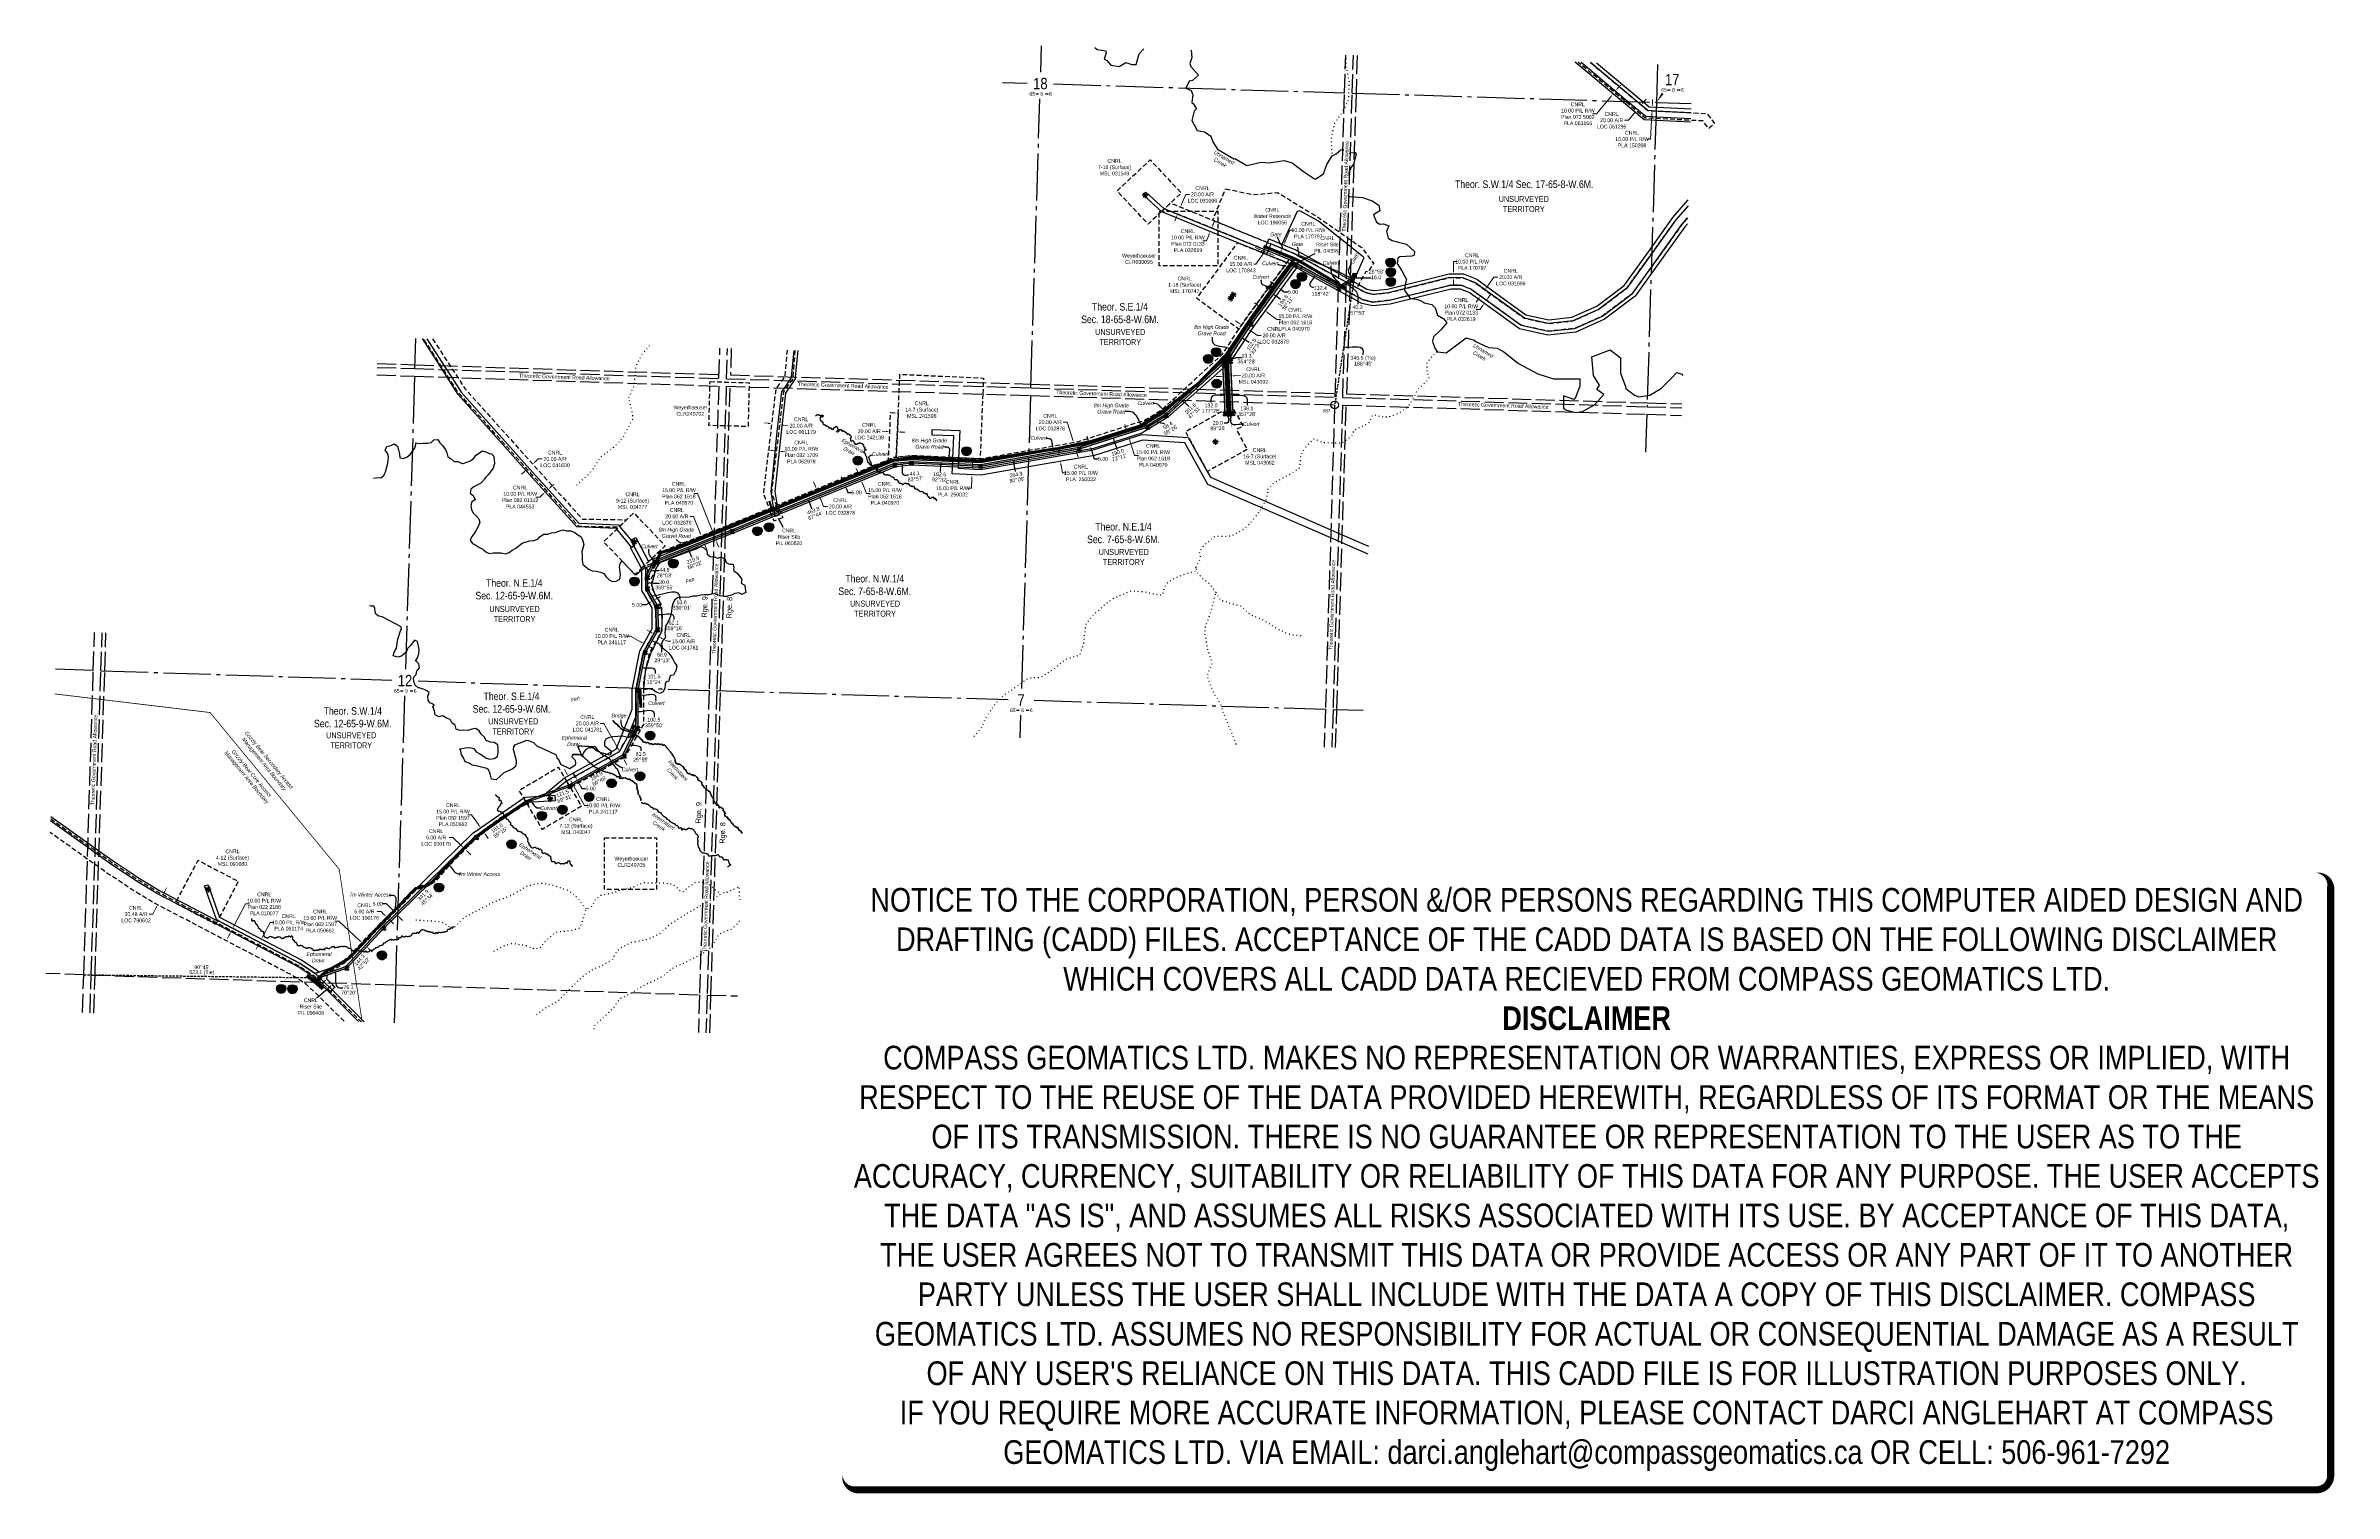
# Model space of a CAD drawing. Extents: x 355593 to 361635, y 6051593 to 6055416.
import ezdxf
from ezdxf.enums import TextEntityAlignment as Align

# ---------------------------------------------------------------- set-up
doc = ezdxf.new("R2010")
doc.units = 0
doc.header["$LTSCALE"] = 5
doc.header["$PDMODE"] = 34
doc.header["$PDSIZE"] = 0.03
for name, pattern in [('DASHDOT2', [12.7, 6.35, -3.175, 0, -3.175]), ('foc-ACCESSROAD', [3.75, 2.5, -1.25]), ('foc-QUARTERLINE', [33, 25, -3, 2, -3]), ('foc-TIELINE', [1.875, 1.25, -0.625]), ('foc-TOPO-ephemeral', [6.25, 3.125, -0.625, 0.625, -0.625, 0.625, -0.625]), ('foc-UNSURVEYED', [12.5, 10, -2.5]), ('foc-WHEELTRACKS', [2, 0.4, -1.6])]:
    doc.linetypes.add(name, pattern=pattern)
doc.layers.get('Defpoints').update_dxf_attribs({"color": 9})
for name, color, linetype in [('10', 1, 'Continuous'), ('35', 37, 'Continuous'), ('9', 3, 'Continuous'), ('AS-FENCE', 48, 'foc-FENCE'), ('AS-ROADS', 254, 'Continuous'), ('AS-WILDLIFE', 131, 'DASHDOT2'), ('C-AR', 13, 'foc-ACCESSROAD'), ('C-RW', 13, 'Continuous'), ('C-SYMBOL', 7, 'Continuous'), ('C-WS', 13, 'foc-ACCESSROAD'), ('C-WS-S', 8, 'Continuous'), ('D-TXT', 6, 'Continuous'), ('F-WS', 190, 'foc-ACCESSROAD'), ('L-BD', 7, 'Continuous'), ('L-MON', 1, 'Continuous'), ('L-QSEC', 8, 'foc-QUARTERLINE'), ('L-ROAD-T', 7, 'Continuous'), ('L-SECLBL', 7, 'Continuous'), ('L-TIE', 7, 'foc-TIELINE'), ('L-UNS-T', 3, 'Continuous'), ('L-USEC', 7, 'foc-UNSURVEYED'), ('P-CROSSINGS', 250, 'Continuous'), ('P-PROPOSED', 10, 'Continuous'), ('P-PROPOSED-H', 21, 'Continuous'), ('P-TXT', 4, 'Continuous'), ('T-DRAW', 143, 'foc-TOPO-ephemeral'), ('T-WATER', 160, 'Continuous'), ('T-WATER-P3', 160, 'foc-WHEELTRACKS'), ('T-WATER-T', 170, 'Continuous'), ('WETLAND', 143, 'Continuous'), ('WETLAND-T', 146, 'Continuous')]:
    doc.layers.add(name, color=color, linetype=linetype)
for name, color, linetype, lineweight in [('AS-GENERAL', 48, 'Continuous', 18), ('C-AR-T', 13, 'Continuous', 9), ('C-RW-T', 13, 'Continuous', 9), ('C-WS-T', 13, 'Continuous', 9), ('F-WS-T', 190, 'Continuous', 9), ('T-TEXT', 48, 'Continuous', 18)]:
    doc.layers.add(name, color=color, linetype=linetype, lineweight=lineweight)
doc.layers.add('DISCLAIMER', color=7, linetype='Continuous', plot=False)
doc.styles.add('175L', font='ARIALN.TTF', dxfattribs={"height": 20})
doc.styles.add('240', font='ARIALN.TTF', dxfattribs={"height": 30})
doc.styles.add('80', font='ARIALN.TTF', dxfattribs={"height": 10})
doc.styles.add('80CG', font='ARIALN.TTF', dxfattribs={"height": 10})
doc.styles.add('80L', font='ARIALN.TTF', dxfattribs={"height": 10})
doc.styles.add('80LS', font='ARIALNI.TTF', dxfattribs={"height": 10})
doc.styles.add('Crossing', font='ARIALN.TTF', dxfattribs={"height": 10})
doc.styles.add('foc-LtypeFont', font='ARIALN.TTF', dxfattribs={"height": 7.35})
doc.styles.add('SIMPLEX', font='ARIALN.TTF')
doc.linetypes.add('foc-FENCE', pattern='A,10,-1,["X",foc-LtypeFont,S=0.2,R=0,X=-0.625,Y=-0.75],-1.24', length=12.24)
doc.linetypes.add('foc-TOPO-flowdirection-NOLINE', pattern='A,0,[">",foc-LtypeFont,S=0.3,R=0,X=0,Y=-0.945],-20,[">",foc-LtypeFont,S=0.3,R=0,X=0,Y=-0.945],0', length=20)
doc.dimstyles.new('Compass 5 000', dxfattribs={"dimscale": 5, "dimtxt": 9, "dimasz": 2, "dimexe": 0.2, "dimexo": 0.0625, "dimgap": 0.5, "dimtad": 0, "dimtih": 1, "dimtoh": 1, "dimzin": 0, "dimdsep": 46, "dimtxsty": '80CG', "dimcen": 0.1, "dimse1": 1, "dimse2": 1, "dimclrd": 256, "dimclrt": 256, "dimaunit": 1, "dimadec": 4, "dimazin": 0, "dimtfac": 0.06, "dimtofl": 0, "dimtmove": 0, "dimatfit": 1, "dimfxl": 0.2, "dimtolj": 1, "dimtzin": 0, "dimlwd": -1, "dimarcsym": 0})

# ---------------------------------------------------------------- blocks, each defined once
blk = doc.blocks.new('L-SECLBL')
at = {"layer": '9', "color": 7}
for p, q in [((-5.1, -27.8), (-12.3, -27.8)), ((20.7, -27.8), (13.5, -27.8))]:
    blk.add_line(p, q, dxfattribs=at)
at = {"layer": '10', "color": 2, "style": 'SIMPLEX'}
blk.add_attdef('SEC', text='', height=30, dxfattribs=at).set_placement((0, 0), align=Align.MIDDLE)
at = {"layer": '10', "color": 5, "style": '80L'}
blk.add_attdef('TWP', text='', height=9.5, dxfattribs=at).set_placement((-14.4, -27.4), align=Align.MIDDLE_RIGHT)
blk.add_attdef('RGE', text='', height=9.5, dxfattribs=at).set_placement((3.6, -27.4), align=Align.MIDDLE_CENTER)
blk.add_attdef('MER', text='', height=9.5, dxfattribs=at).set_placement((23.2, -27.4), align=Align.MIDDLE_LEFT)
blk = doc.blocks.new('*D416')
at = {"layer": 'C-AR-T', "transparency": 16777216}
for p, q in [((358592.6, 6054999.2), (358602.5, 6055023.5)), ((358602.5, 6055023.5), (358612.5, 6055023.5)), ((358577.5, 6054962.1), (358573.7, 6054952.8))]:
    blk.add_line(p, q, dxfattribs=at)
for points in [[(358575.9, 6054962.7), (358579, 6054961.5), (358581.2, 6054971.4)], [(358591, 6054999.8), (358594.1, 6054998.5), (358588.8, 6054989.9)]]:
    blk.add_solid(points, dxfattribs=at)
at = {"layer": 'Defpoints', "color": 0, "transparency": 16777216}
for p in [(358581.2, 6054971.4), (358604.6, 6054961.9), (358612.1, 6054980.4)]:
    blk.add_point(p, dxfattribs=at)
at = {"layer": 'C-AR-T', "transparency": 16777216, "insert": (358646.8, 6055023.5), "char_height": 10, "attachment_point": 5, "style": '80CG'}
blk.add_mtext('\\A1;CNRL\\P20.00 A/R\\PLOC 031096', dxfattribs=at)
blk = doc.blocks.new('*D417')
at = {"layer": 'C-AR-T', "transparency": 16777216}
for p, q in [((358742.1, 6054684.2), (358733.8, 6054689.7)), ((358775.4, 6054662.1), (358791.9, 6054651.2)), ((358791.9, 6054651.2), (358801.9, 6054651.2))]:
    blk.add_line(p, q, dxfattribs=at)
for points in [[(358743, 6054685.6), (358741.2, 6054682.8), (358750.4, 6054678.7)], [(358776.4, 6054663.5), (358774.5, 6054660.7), (358767.1, 6054667.6)]]:
    blk.add_solid(points, dxfattribs=at)
at = {"layer": 'Defpoints', "color": 0, "transparency": 16777216}
for p in [(358767.1, 6054667.6), (358728.6, 6054645.7), (358745.3, 6054634.7)]:
    blk.add_point(p, dxfattribs=at)
at = {"layer": 'C-AR-T', "transparency": 16777216, "insert": (358836.2, 6054651.2), "char_height": 10, "attachment_point": 5, "style": '80CG'}
blk.add_mtext('\\A1;CNRL\\P20.00 A/R\\PLOC 032878', dxfattribs=at)
blk = doc.blocks.new('*D418')
at = {"layer": 'C-AR-T', "transparency": 16777216}
for p, q in [((358289.4, 6054421.9), (358279.4, 6054421.9)), ((358303.4, 6054378), (358289.4, 6054421.9)), ((358315.5, 6054339.8), (358318.6, 6054330.3))]:
    blk.add_line(p, q, dxfattribs=at)
for points in [[(358305, 6054378.5), (358301.8, 6054377.4), (358306.4, 6054368.4)], [(358317.1, 6054340.4), (358314, 6054339.3), (358312.5, 6054349.4)]]:
    blk.add_solid(points, dxfattribs=at)
at = {"layer": 'Defpoints', "color": 0, "transparency": 16777216}
for p in [(358273.9, 6054358.1), (358312.5, 6054349.4), (358280, 6054339)]:
    blk.add_point(p, dxfattribs=at)
at = {"layer": 'C-AR-T', "transparency": 16777216, "insert": (358245.1, 6054421.9), "char_height": 10, "attachment_point": 5, "style": '80CG'}
blk.add_mtext('\\A1;CNRL\\P20.00 A/R\\PLOC 032878', dxfattribs=at)
blk = doc.blocks.new('*D419')
at = {"layer": 'C-AR-T', "transparency": 16777216}
for p, q in [((357624, 6054254.7), (357620.2, 6054263.9)), ((357639, 6054217.6), (357646.5, 6054199.2)), ((357646.5, 6054199.2), (357656.5, 6054199.2))]:
    blk.add_line(p, q, dxfattribs=at)
for points in [[(357625.5, 6054255.3), (357622.4, 6054254), (357627.7, 6054245.4)], [(357640.6, 6054218.2), (357637.5, 6054217), (357635.3, 6054226.9)]]:
    blk.add_solid(points, dxfattribs=at)
at = {"layer": 'Defpoints', "color": 0, "transparency": 16777216}
for p in [(357607.8, 6054237.3), (357635.3, 6054226.9), (357615.3, 6054218.8)]:
    blk.add_point(p, dxfattribs=at)
at = {"layer": 'C-AR-T', "transparency": 16777216, "insert": (357690.8, 6054199.2), "char_height": 10, "attachment_point": 5, "style": '80CG'}
blk.add_mtext('\\A1;CNRL\\P20.00 A/R\\PLOC 032878', dxfattribs=at)
blk = doc.blocks.new('*D420')
at = {"layer": 'C-AR-T', "transparency": 16777216}
for p, q in [((357303.3, 6054173), (357293.3, 6054173)), ((357319.8, 6054131.1), (357303.3, 6054173)), ((357334.5, 6054093.9), (357338.1, 6054084.6))]:
    blk.add_line(p, q, dxfattribs=at)
for points in [[(357321.4, 6054131.7), (357318.3, 6054130.5), (357323.5, 6054121.8)], [(357336, 6054094.5), (357332.9, 6054093.2), (357330.8, 6054103.2)]]:
    blk.add_solid(points, dxfattribs=at)
at = {"layer": 'Defpoints', "color": 0, "transparency": 16777216}
for p in [(357317.8, 6054119.5), (357323.5, 6054121.8), (357325.1, 6054100.9)]:
    blk.add_point(p, dxfattribs=at)
at = {"layer": 'C-AR-T', "transparency": 16777216, "insert": (357259, 6054173), "char_height": 10, "attachment_point": 5, "style": '80CG'}
blk.add_mtext('\\A1;CNRL\\P20.00 A/R\\PLOC 032878', dxfattribs=at)
blk = doc.blocks.new('*D421')
at = {"layer": 'C-AR-T', "transparency": 16777216}
for p, q in [((356856, 6054291.1), (356848.6, 6054284.4)), ((356885.7, 6054317.9), (356893.1, 6054324.7)), ((356893.1, 6054324.7), (356903.1, 6054324.7))]:
    blk.add_line(p, q, dxfattribs=at)
for points in [[(356854.9, 6054292.4), (356857.1, 6054289.9), (356863.4, 6054297.8)], [(356884.6, 6054319.2), (356886.8, 6054316.7), (356878.3, 6054311.2)]]:
    blk.add_solid(points, dxfattribs=at)
at = {"layer": 'Defpoints', "color": 0, "transparency": 16777216}
for p in [(356861.3, 6054300.2), (356876.1, 6054313.6), (356878.3, 6054311.2)]:
    blk.add_point(p, dxfattribs=at)
at = {"layer": 'C-AR-T', "transparency": 16777216, "insert": (356937.4, 6054324.7), "char_height": 10, "attachment_point": 5, "style": '80CG'}
blk.add_mtext('\\A1;CNRL\\P20.00 A/R\\PLOC 041600', dxfattribs=at)
blk = doc.blocks.new('*D422')
at = {"layer": 'C-AR-T', "transparency": 16777216}
for p, q in [((357189, 6053867.7), (357180.3, 6053872.5)), ((357219.6, 6053850.7), (357233.3, 6053843)), ((357233.3, 6053843), (357243.3, 6053843))]:
    blk.add_line(p, q, dxfattribs=at)
for points in [[(357189.9, 6053869.1), (357188.2, 6053866.2), (357197.8, 6053862.8)], [(357220.4, 6053852.1), (357218.8, 6053849.2), (357210.9, 6053855.5)]]:
    blk.add_solid(points, dxfattribs=at)
at = {"layer": 'Defpoints', "color": 0, "transparency": 16777216}
for p in [(357192.9, 6053854.1), (357206, 6053846.8), (357210.9, 6053855.5)]:
    blk.add_point(p, dxfattribs=at)
at = {"layer": 'C-AR-T', "transparency": 16777216, "insert": (357276.8, 6053843), "char_height": 10, "attachment_point": 5, "style": '80CG'}
blk.add_mtext('\\A1;CNRL\\P15.00 A/R\\PLOC 041781', dxfattribs=at)
blk = doc.blocks.new('*D423')
at = {"layer": 'C-AR-T', "transparency": 16777216}
for p, q in [((357500.2, 6054418.9), (357490.2, 6054420)), ((357539.9, 6054414.2), (357552.8, 6054412.6))]:
    blk.add_line(p, q, dxfattribs=at)
for points in [[(357500.4, 6054420.5), (357500, 6054417.2), (357510.1, 6054417.7)], [(357540.1, 6054415.8), (357539.7, 6054412.5), (357530, 6054415.3)]]:
    blk.add_solid(points, dxfattribs=at)
at = {"layer": 'Defpoints', "color": 0, "transparency": 16777216}
for p in [(357512.8, 6054440.1), (357530, 6054415.3), (357532.6, 6054437.8)]:
    blk.add_point(p, dxfattribs=at)
at = {"layer": 'C-AR-T', "transparency": 16777216, "insert": (357587.1, 6054412.6), "char_height": 10, "attachment_point": 5, "style": '80CG'}
blk.add_mtext('\\A1;CNRL\\P20.00 A/R\\PLOC 061179', dxfattribs=at)
blk = doc.blocks.new('*D424')
at = {"layer": 'C-AR-T', "transparency": 16777216}
for p, q in [((356667.6, 6053324.7), (356657.6, 6053324.7)), ((356689, 6053304.2), (356667.6, 6053324.7)), ((356707.8, 6053286.2), (356715, 6053279.3))]:
    blk.add_line(p, q, dxfattribs=at)
for points in [[(356690.2, 6053305.4), (356687.9, 6053303), (356696.2, 6053297.3)], [(356708.9, 6053287.4), (356706.6, 6053285), (356700.6, 6053293.1)]]:
    blk.add_solid(points, dxfattribs=at)
at = {"layer": 'Defpoints', "color": 0, "transparency": 16777216}
for p in [(356695.8, 6053296.8), (356700.2, 6053292.7), (356700.6, 6053293.1)]:
    blk.add_point(p, dxfattribs=at)
at = {"layer": 'C-AR-T', "transparency": 16777216, "insert": (356623.3, 6053324.7), "char_height": 10, "attachment_point": 5, "style": '80CG'}
blk.add_mtext('\\A1;CNRL\\P6.00 A/R\\PLOC 100176', dxfattribs=at)
blk = doc.blocks.new('*D425')
at = {"layer": 'C-AR-T', "transparency": 16777216}
for p, q in [((356478.1, 6053129.1), (356468.1, 6053129.1)), ((356485.5, 6053121.7), (356478.1, 6053129.1)), ((356504, 6053103.5), (356511.1, 6053096.5))]:
    blk.add_line(p, q, dxfattribs=at)
for points in [[(356486.7, 6053122.9), (356484.3, 6053120.6), (356492.6, 6053114.7)], [(356505.2, 6053104.7), (356502.8, 6053102.3), (356496.9, 6053110.5)]]:
    blk.add_solid(points, dxfattribs=at)
at = {"layer": 'Defpoints', "color": 0, "transparency": 16777216}
for p in [(356461, 6053082.6), (356492.6, 6053114.7), (356465.2, 6053078.4)]:
    blk.add_point(p, dxfattribs=at)
at = {"layer": 'C-AR-T', "transparency": 16777216, "insert": (356433.8, 6053129.1), "char_height": 10, "attachment_point": 5, "style": '80CG'}
blk.add_mtext('\\A1;CNRL\\P6.00 A/R\\PLOC 100176', dxfattribs=at)
blk = doc.blocks.new('*D426')
at = {"layer": 'C-AR-T', "transparency": 16777216}
for p, q in [((358787.8, 6054839.5), (358782.8, 6054839.5)), ((358795, 6054879.2), (358785.8, 6054883)), ((358811.2, 6054872.5), (358787.8, 6054839.5)), ((358818.1, 6054869.6), (358804.2, 6054875.3)), ((358827.3, 6054865.7), (358836.5, 6054861.9))]:
    blk.add_line(p, q, dxfattribs=at)
for points in [[(358795.6, 6054880.7), (358794.4, 6054877.6), (358804.2, 6054875.3)], [(358828, 6054867.3), (358826.7, 6054864.2), (358818.1, 6054869.6)]]:
    blk.add_solid(points, dxfattribs=at)
at = {"layer": 'Defpoints', "color": 0, "transparency": 16777216}
for p in [(358804, 6054874.9), (358804.2, 6054875.3), (358817.9, 6054869.1)]:
    blk.add_point(p, dxfattribs=at)
at = {"layer": 'C-AR-T', "transparency": 16777216, "insert": (358748.5, 6054839.5), "char_height": 10, "attachment_point": 5, "style": '80CG'}
blk.add_mtext('\\A1;CNRL\\P15.00 A/R\\PLOC 170843', dxfattribs=at)
blk = doc.blocks.new('*D427')
at = {"layer": 'C-AR-T', "transparency": 16777216}
for p, q in [((357811.3, 6054397.6), (357801.3, 6054398)), ((357851.2, 6054395.8), (357861.2, 6054395.4))]:
    blk.add_line(p, q, dxfattribs=at)
for points in [[(357811.4, 6054399.2), (357811.2, 6054395.9), (357821.3, 6054397.1)], [(357851.3, 6054397.5), (357851.2, 6054394.1), (357841.2, 6054396.2)]]:
    blk.add_solid(points, dxfattribs=at)
at = {"layer": 'Defpoints', "color": 0, "transparency": 16777216}
for p in [(357821.3, 6054397.1), (357821.5, 6054401.4), (357841.4, 6054400.5)]:
    blk.add_point(p, dxfattribs=at)
at = {"layer": 'C-AR-T', "transparency": 16777216, "insert": (357767, 6054398), "char_height": 10, "attachment_point": 5, "style": '80CG'}
blk.add_mtext('\\A1;CNRL\\P20.00 A/R\\PLOC 242138', dxfattribs=at)
blk = doc.blocks.new('*D428')
at = {"layer": 'C-AR-T', "transparency": 16777216}
for p, q in [((355907, 6053182.8), (355911.6, 6053191.7)), ((355875.3, 6053122.5), (355865.3, 6053122.5)), ((355883.5, 6053138.1), (355875.3, 6053122.5))]:
    blk.add_line(p, q, dxfattribs=at)
for points in [[(355882, 6053138.9), (355885, 6053137.3), (355888.2, 6053147)], [(355905.5, 6053183.6), (355908.4, 6053182.1), (355902.3, 6053174)]]:
    blk.add_solid(points, dxfattribs=at)
at = {"layer": 'Defpoints', "color": 0, "transparency": 16777216}
for p in [(355888.2, 6053147), (355899.4, 6053141.1), (355913.6, 6053168.1)]:
    blk.add_point(p, dxfattribs=at)
at = {"layer": 'C-AR-T', "transparency": 16777216, "insert": (355831, 6053122.5), "char_height": 10, "attachment_point": 5, "style": '80CG'}
blk.add_mtext('\\A1;CNRL\\P30.48 A/R\\PLOC 790602', dxfattribs=at)
blk = doc.blocks.new('*D429')
at = {"layer": 'C-AR-T', "transparency": 16777216}
for p, q in [((358692.4, 6054542.7), (358682.4, 6054542.3)), ((358732.6, 6054544.4), (358747.1, 6054545.1))]:
    blk.add_line(p, q, dxfattribs=at)
for points in [[(358692.3, 6054544.4), (358692.5, 6054541.1), (358702.4, 6054543.2)], [(358732.5, 6054546.1), (358732.6, 6054542.8), (358722.6, 6054544)]]:
    blk.add_solid(points, dxfattribs=at)
at = {"layer": 'Defpoints', "color": 0, "transparency": 16777216}
for p in [(358702.8, 6054532.2), (358722.6, 6054544), (358723, 6054533.1)]:
    blk.add_point(p, dxfattribs=at)
at = {"layer": 'C-AR-T', "transparency": 16777216, "insert": (358781.4, 6054545.1), "char_height": 10, "attachment_point": 5, "style": '80CG'}
blk.add_mtext('\\A1;CNRL\\P20.00 A/R\\PMSL 043092', dxfattribs=at)
blk = doc.blocks.new('*D430')
at = {"layer": 'C-RW-T', "transparency": 16777216}
for p, q in [((356091, 6053093.7), (356120.2, 6053149.5)), ((356120.2, 6053149.5), (356130.2, 6053149.5)), ((356077, 6053067.2), (356072.4, 6053058.3))]:
    blk.add_line(p, q, dxfattribs=at)
for points in [[(356089.5, 6053094.5), (356092.4, 6053093), (356086.3, 6053084.9)], [(356075.6, 6053067.9), (356078.5, 6053066.4), (356081.7, 6053076)]]:
    blk.add_solid(points, dxfattribs=at)
at = {"layer": 'Defpoints', "color": 0, "transparency": 16777216}
for p in [(356086.3, 6053084.9), (356098.3, 6053067.3), (356102.9, 6053076.2)]:
    blk.add_point(p, dxfattribs=at)
at = {"layer": 'C-RW-T', "transparency": 16777216, "insert": (356169.3, 6053149.5), "char_height": 10, "attachment_point": 5, "style": '80CG'}
blk.add_mtext('\\A1;CNRL\\P10.00 P/L R/W\\PPlan 022 2188\\PPLA 010077', dxfattribs=at)
blk = doc.blocks.new('*D431')
at = {"layer": 'C-RW-T', "transparency": 16777216}
for p, q in [((358674.9, 6054944), (358678.7, 6054953.3)), ((358657.5, 6054901.3), (358647.5, 6054901.3)), ((358663.6, 6054916.2), (358657.5, 6054901.3))]:
    blk.add_line(p, q, dxfattribs=at)
for points in [[(358662.1, 6054916.9), (358665.1, 6054915.6), (358667.4, 6054925.5)], [(358673.4, 6054944.7), (358676.4, 6054943.4), (358671.1, 6054934.8)]]:
    blk.add_solid(points, dxfattribs=at)
at = {"layer": 'Defpoints', "color": 0, "transparency": 16777216}
for p in [(358653, 6054931.4), (358656.7, 6054940.6), (358667.4, 6054925.5)]:
    blk.add_point(p, dxfattribs=at)
at = {"layer": 'C-RW-T', "transparency": 16777216, "insert": (358608.4, 6054901.3), "char_height": 10, "attachment_point": 5, "style": '80CG'}
blk.add_mtext('\\A1;CNRL\\P10.00 P/L R/W\\PPlan 072 0133\\PPLA 032619', dxfattribs=at)
blk = doc.blocks.new('*D432')
at = {"layer": 'C-RW-T', "transparency": 16777216}
for p, q in [((358792.1, 6054731), (358784, 6054736.9)), ((358820.2, 6054710.2), (358843.1, 6054693.5)), ((358843.1, 6054693.5), (358853.1, 6054693.5))]:
    blk.add_line(p, q, dxfattribs=at)
for points in [[(358793, 6054732.3), (358791.1, 6054729.6), (358800.1, 6054725)], [(358821.2, 6054711.6), (358819.3, 6054708.9), (358812.2, 6054716.2)]]:
    blk.add_solid(points, dxfattribs=at)
at = {"layer": 'Defpoints', "color": 0, "transparency": 16777216}
for p in [(358802.1, 6054727.7), (358812.2, 6054716.2), (358814.2, 6054718.8)]:
    blk.add_point(p, dxfattribs=at)
at = {"layer": 'C-RW-T', "transparency": 16777216, "insert": (358892.2, 6054693.5), "char_height": 10, "attachment_point": 5, "style": '80CG'}
blk.add_mtext('\\A1;CNRL\\P15.00 P/L R/W\\PPlan 062 1618\\PPLA 040970', dxfattribs=at)
blk = doc.blocks.new('*D433')
at = {"layer": 'C-RW-T', "transparency": 16777216}
for p, q in [((358444.8, 6054405.8), (358441.8, 6054415.3)), ((358455.4, 6054372.5), (358467.6, 6054334.2)), ((358467.6, 6054334.2), (358477.6, 6054334.2))]:
    blk.add_line(p, q, dxfattribs=at)
for points in [[(358446.4, 6054406.3), (358443.2, 6054405.3), (358447.9, 6054396.3)], [(358457, 6054373), (358453.9, 6054372), (358452.4, 6054382)]]:
    blk.add_solid(points, dxfattribs=at)
at = {"layer": 'Defpoints', "color": 0, "transparency": 16777216}
for p in [(358446.6, 6054395.9), (358451.2, 6054381.6), (358452.4, 6054382)]:
    blk.add_point(p, dxfattribs=at)
at = {"layer": 'C-RW-T', "transparency": 16777216, "insert": (358516.7, 6054334.2), "char_height": 10, "attachment_point": 5, "style": '80CG'}
blk.add_mtext('\\A1;CNRL\\P15.00 P/L R/W\\PPlan 062 1618\\PPLA 040970', dxfattribs=at)
blk = doc.blocks.new('*D434')
at = {"layer": 'C-RW-T', "transparency": 16777216}
for p, q in [((357736.5, 6054290.1), (357732.8, 6054299.4)), ((357749.7, 6054257.7), (357759.4, 6054233.9)), ((357759.4, 6054233.9), (357769.4, 6054233.9))]:
    blk.add_line(p, q, dxfattribs=at)
for points in [[(357738.1, 6054290.7), (357735, 6054289.5), (357740.3, 6054280.8)], [(357751.3, 6054258.3), (357748.2, 6054257.1), (357746, 6054267)]]:
    blk.add_solid(points, dxfattribs=at)
at = {"layer": 'Defpoints', "color": 0, "transparency": 16777216}
for p in [(357771.3, 6054293.5), (357746, 6054267), (357777, 6054279.6)]:
    blk.add_point(p, dxfattribs=at)
at = {"layer": 'C-RW-T', "transparency": 16777216, "insert": (357808.5, 6054233.9), "char_height": 10, "attachment_point": 5, "style": '80CG'}
blk.add_mtext('\\A1;CNRL\\P15.00 P/L R/W\\PPlan 062 1618\\PPLA 040970', dxfattribs=at)
blk = doc.blocks.new('*D435')
at = {"layer": 'C-RW-T', "transparency": 16777216}
for p, q in [((357313.5, 6054233.9), (357303.5, 6054233.9)), ((357353, 6054133.8), (357313.5, 6054233.9)), ((357365.8, 6054101.3), (357369.5, 6054092))]:
    blk.add_line(p, q, dxfattribs=at)
for points in [[(357354.5, 6054134.4), (357351.4, 6054133.2), (357356.6, 6054124.5)], [(357367.4, 6054101.9), (357364.3, 6054100.7), (357362.1, 6054110.6)]]:
    blk.add_solid(points, dxfattribs=at)
at = {"layer": 'Defpoints', "color": 0, "transparency": 16777216}
for p in [(357362.1, 6054110.6), (357239.4, 6054078.3), (357244.9, 6054064.4)]:
    blk.add_point(p, dxfattribs=at)
at = {"layer": 'C-RW-T', "transparency": 16777216, "insert": (357264.4, 6054233.9), "char_height": 10, "attachment_point": 5, "style": '80CG'}
blk.add_mtext('\\A1;CNRL\\P15.00 P/L R/W\\PPlan 062 1618\\PPLA 040970', dxfattribs=at)
blk = doc.blocks.new('*D436')
at = {"layer": 'C-RW-T', "transparency": 16777216}
for p, q in [((356904.4, 6054230.8), (356897, 6054224)), ((356926.6, 6054250.9), (356934, 6054257.6)), ((356897, 6054224), (356887, 6054224))]:
    blk.add_line(p, q, dxfattribs=at)
for points in [[(356903.3, 6054232), (356905.5, 6054229.5), (356911.8, 6054237.5)], [(356925.5, 6054252.1), (356927.7, 6054249.7), (356919.2, 6054244.2)]]:
    blk.add_solid(points, dxfattribs=at)
at = {"layer": 'Defpoints', "color": 0, "transparency": 16777216}
for p in [(356909.1, 6054240.5), (356911.8, 6054237.5), (356916.5, 6054247.2)]:
    blk.add_point(p, dxfattribs=at)
at = {"layer": 'C-RW-T', "transparency": 16777216, "insert": (356845.1, 6054224), "char_height": 10, "attachment_point": 5, "style": '80CG'}
blk.add_mtext('\\A1;CNRL\\P10.00 P/L R/W\\PPlan 082 01342\\PPLA 044553', dxfattribs=at)
blk = doc.blocks.new('*D437')
at = {"layer": 'C-RW-T', "transparency": 16777216}
for p, q in [((356716.9, 6053385), (356706.9, 6053385)), ((356735.2, 6053358.8), (356716.9, 6053385)), ((356755.1, 6053330.1), (356760.9, 6053321.9))]:
    blk.add_line(p, q, dxfattribs=at)
for points in [[(356736.5, 6053359.8), (356733.8, 6053357.9), (356740.9, 6053350.6)], [(356756.5, 6053331.1), (356753.8, 6053329.2), (356749.4, 6053338.3)]]:
    blk.add_solid(points, dxfattribs=at)
at = {"layer": 'Defpoints', "color": 0, "transparency": 16777216}
for p in [(356740.9, 6053350.6), (356769.3, 6053370.5), (356777.9, 6053358.2)]:
    blk.add_point(p, dxfattribs=at)
at = {"layer": 'C-RW-T', "transparency": 16777216, "insert": (356667.9, 6053385), "char_height": 10, "attachment_point": 5, "style": '80CG'}
blk.add_mtext('\\A1;CNRL\\P15.00 P/L R/W\\PPlan 082 1597\\PPLA 050662', dxfattribs=at)
blk = doc.blocks.new('*D438')
at = {"layer": 'C-RW-T', "transparency": 16777216}
for p, q in [((356366.2, 6053104), (356356.2, 6053104)), ((356421.3, 6053053.1), (356366.2, 6053104)), ((356447, 6053029.4), (356454.4, 6053022.6))]:
    blk.add_line(p, q, dxfattribs=at)
for points in [[(356422.5, 6053054.4), (356420.2, 6053051.9), (356428.7, 6053046.4)], [(356448.2, 6053030.6), (356445.9, 6053028.2), (356439.7, 6053036.2)]]:
    blk.add_solid(points, dxfattribs=at)
at = {"layer": 'Defpoints', "color": 0, "transparency": 16777216}
for p in [(356428.7, 6053046.4), (356394.3, 6053009.1), (356405.3, 6052999)]:
    blk.add_point(p, dxfattribs=at)
at = {"layer": 'C-RW-T', "transparency": 16777216, "insert": (356317.2, 6053104), "char_height": 10, "attachment_point": 5, "style": '80CG'}
blk.add_mtext('\\A1;CNRL\\P15.00 P/L R/W\\PPlan 082 1597\\PPLA 050662', dxfattribs=at)
blk = doc.blocks.new('*D439')
at = {"layer": 'C-RW-T', "transparency": 16777216}
for p, q in [((357508.9, 6054347.1), (357498.9, 6054348.1)), ((357538.7, 6054344), (357548.7, 6054343))]:
    blk.add_line(p, q, dxfattribs=at)
for points in [[(357509, 6054348.7), (357508.7, 6054345.4), (357518.8, 6054346.1)], [(357538.9, 6054345.7), (357538.5, 6054342.4), (357528.8, 6054345)]]:
    blk.add_solid(points, dxfattribs=at)
at = {"layer": 'Defpoints', "color": 0, "transparency": 16777216}
for p in [(357519.3, 6054350.4), (357529.2, 6054349.4), (357528.8, 6054345)]:
    blk.add_point(p, dxfattribs=at)
at = {"layer": 'C-RW-T', "transparency": 16777216, "insert": (357587.7, 6054343), "char_height": 10, "attachment_point": 5, "style": '80CG'}
blk.add_mtext('\\A1;CNRL\\P10.00 P/L R/W\\PPlan 082 1709\\PPLA 062978', dxfattribs=at)
blk = doc.blocks.new('*D440')
at = {"layer": 'C-RW-T', "transparency": 16777216}
for p, q in [((356166.5, 6053065.4), (356184.9, 6053100.5)), ((356184.9, 6053100.5), (356194.9, 6053100.5)), ((356152.6, 6053038.9), (356147.9, 6053030))]:
    blk.add_line(p, q, dxfattribs=at)
for points in [[(356151.1, 6053039.6), (356154, 6053038.1), (356157.2, 6053047.7)], [(356165, 6053066.2), (356168, 6053064.7), (356161.9, 6053056.6)]]:
    blk.add_solid(points, dxfattribs=at)
at = {"layer": 'Defpoints', "color": 0, "transparency": 16777216}
for p in [(356161.9, 6053056.6), (356189.1, 6053031), (356193.8, 6053039.9)]:
    blk.add_point(p, dxfattribs=at)
at = {"layer": 'C-RW-T', "transparency": 16777216, "insert": (356234, 6053100.5), "char_height": 10, "attachment_point": 5, "style": '80CG'}
blk.add_mtext('\\A1;CNRL\\P10.00 P/L R/W\\PPLA 091174', dxfattribs=at)
blk = doc.blocks.new('*D441')
at = {"layer": 'C-RW-T', "transparency": 16777216}
for p, q in [((357136.2, 6053857), (357126.2, 6053857)), ((357163.2, 6053841.9), (357136.2, 6053857)), ((357189.4, 6053827.3), (357198.1, 6053822.5))]:
    blk.add_line(p, q, dxfattribs=at)
for points in [[(357164, 6053843.4), (357162.4, 6053840.5), (357172, 6053837)], [(357190.2, 6053828.8), (357188.6, 6053825.9), (357180.7, 6053832.2)]]:
    blk.add_solid(points, dxfattribs=at)
at = {"layer": 'Defpoints', "color": 0, "transparency": 16777216}
for p in [(357170.4, 6053834.3), (357172, 6053837), (357179.1, 6053829.4)]:
    blk.add_point(p, dxfattribs=at)
at = {"layer": 'C-RW-T', "transparency": 16777216, "insert": (357087.1, 6053857), "char_height": 10, "attachment_point": 5, "style": '80CG'}
blk.add_mtext('\\A1;CNRL\\P10.00 P/L R/W\\PPLA 241117', dxfattribs=at)
blk = doc.blocks.new('*D442')
at = {"layer": 'C-RW-T', "transparency": 16777216}
for p, q in [((356967, 6053496.2), (356962.2, 6053504.9)), ((356981.7, 6053470), (357015.5, 6053409.6)), ((357015.5, 6053409.6), (357025.5, 6053409.6))]:
    blk.add_line(p, q, dxfattribs=at)
for points in [[(356968.5, 6053497), (356965.6, 6053495.4), (356971.9, 6053487.5)], [(356983.1, 6053470.9), (356980.2, 6053469.2), (356976.8, 6053478.8)]]:
    blk.add_solid(points, dxfattribs=at)
at = {"layer": 'Defpoints', "color": 0, "transparency": 16777216}
for p in [(357050.2, 6053531.3), (357055.1, 6053522.5), (356971.9, 6053487.5)]:
    blk.add_point(p, dxfattribs=at)
at = {"layer": 'C-RW-T', "transparency": 16777216, "insert": (357064.6, 6053409.6), "char_height": 10, "attachment_point": 5, "style": '80CG'}
blk.add_mtext('\\A1;CNRL\\P10.00 P/L R/W\\PPLA 241117', dxfattribs=at)
blk = doc.blocks.new('*D443')
at = {"layer": 'C-RW-T', "transparency": 16777216}
for p, q in [((358039.4, 6054308.3), (358039.9, 6054318.2)), ((358036.7, 6054247.3), (358026.7, 6054247.3)), ((358037.8, 6054272.7), (358036.7, 6054247.3))]:
    blk.add_line(p, q, dxfattribs=at)
for points in [[(358037.7, 6054308.3), (358041.1, 6054308.2), (358039, 6054298.3)], [(358036.2, 6054272.8), (358039.5, 6054272.6), (358038.3, 6054282.7)]]:
    blk.add_solid(points, dxfattribs=at)
at = {"layer": 'Defpoints', "color": 0, "transparency": 16777216}
for p in [(358053.6, 6054297.6), (358038.3, 6054282.7), (358052.9, 6054282)]:
    blk.add_point(p, dxfattribs=at)
at = {"layer": 'C-RW-T', "transparency": 16777216, "insert": (357987.6, 6054247.3), "char_height": 10, "attachment_point": 5, "style": '80CG'}
blk.add_mtext('\\A1;CNRL\\P15.00 P/L R/W\\PPLA  250032', dxfattribs=at)
blk = doc.blocks.new('*D444')
at = {"layer": 'C-RW-T', "transparency": 16777216}
for p, q in [((358267.3, 6054343), (358265.5, 6054352.8)), ((358273.3, 6054308.3), (358276.9, 6054287.7)), ((358276.9, 6054287.7), (358286.9, 6054287.7))]:
    blk.add_line(p, q, dxfattribs=at)
for points in [[(358268.9, 6054343.3), (358265.6, 6054342.7), (358269, 6054333.1)], [(358274.9, 6054308.6), (358271.7, 6054308.1), (358271.6, 6054318.2)]]:
    blk.add_solid(points, dxfattribs=at)
at = {"layer": 'Defpoints', "color": 0, "transparency": 16777216}
for p in [(358271.4, 6054333.6), (358271.6, 6054318.2), (358274, 6054318.6)]:
    blk.add_point(p, dxfattribs=at)
at = {"layer": 'C-RW-T', "transparency": 16777216, "insert": (358326, 6054287.7), "char_height": 10, "attachment_point": 5, "style": '80CG'}
blk.add_mtext('\\A1;CNRL\\P15.00 P/L R/W\\PPLA  250032', dxfattribs=at)
blk = doc.blocks.new('*D445')
at = {"layer": 'C-RW-T', "transparency": 16777216}
for p, q in [((358865, 6054899.1), (358877.3, 6054929.2)), ((358877.3, 6054929.2), (358887.3, 6054929.2)), ((358853.6, 6054871.3), (358849.8, 6054862))]:
    blk.add_line(p, q, dxfattribs=at)
for points in [[(358863.4, 6054899.7), (358866.5, 6054898.4), (358861.2, 6054889.8)], [(358852.1, 6054871.9), (358855.2, 6054870.7), (358857.4, 6054880.5)]]:
    blk.add_solid(points, dxfattribs=at)
at = {"layer": 'Defpoints', "color": 0, "transparency": 16777216}
for p in [(358861.2, 6054889.8), (358873.7, 6054873.9), (358877.5, 6054883.2)]:
    blk.add_point(p, dxfattribs=at)
at = {"layer": 'C-RW-T', "transparency": 16777216, "insert": (358926.4, 6054929.2), "char_height": 10, "attachment_point": 5, "style": '80CG'}
blk.add_mtext('\\A1;CNRL\\P10.00 P/L R/W\\PPLA 170797', dxfattribs=at)
blk = doc.blocks.new('*U446')
at = {"layer": '35', "color": 3}
blk.add_circle((0, 0), 10, dxfattribs=at)
at = {"layer": '35', "color": 3, "style": '80'}
blk.add_attdef('RP_001', (-30.4, -20.7), '', height=10, dxfattribs=at)
blk = doc.blocks.new('GAS')
h = blk.add_hatch(color=255)
h.dxf.hatch_style = 1
edge = h.paths.add_edge_path()
edge.add_arc((0, 0), 0.9, 0, 360)
for p, q in [((-0.8, 0), (-1.6, 0)), ((-0.6, 0.6), (-1.1, 1.1)), ((0, 0.8), (0, 1.6)), ((0.6, 0.6), (1.1, 1.1)), ((1.6, 0), (0.8, 0)), ((-0.6, -0.6), (-1.1, -1.1)), ((0, -0.8), (0, -1.6)), ((1.1, -1.1), (0.6, -0.6))]:
    blk.add_line(p, q)
blk.add_circle((0, 0), 0.8)
blk = doc.blocks.new('LABEL_ROAD_THEORETIC')
at = {"layer": 'L-ROAD-T', "style": '80L'}
blk.add_text('Theoretic Government Road Allowance', height=10, dxfattribs=at).set_placement((0, 0), align=Align.MIDDLE_CENTER)
blk = doc.blocks.new('xing2')
h = blk.add_hatch(color=50)
h.dxf.hatch_style = 1
edge = h.paths.add_edge_path()
edge.add_ellipse((0, 0), major_axis=(-12.5, 0), ratio=0.816297, start_angle=0, end_angle=360)
h = blk.add_hatch(color=250)
h.dxf.hatch_style = 1
edge = h.paths.add_edge_path()
edge.add_ellipse((0, -2), major_axis=(-12.5, 0), ratio=0.816297, start_angle=0, end_angle=180)
edge.add_line((12.5, -2), (12.5, 0))
edge.add_ellipse((0, 0), major_axis=(-12.5, 0), ratio=0.816297, start_angle=0, end_angle=180, ccw=False)
edge.add_line((-12.5, 0), (-12.5, -2))
at = {"color": 250}
blk.add_ellipse((0, 0), major_axis=(-12.5, 0), ratio=0.816297, dxfattribs=at)
blk.add_ellipse((0, -2), major_axis=(-12.5, 0), ratio=0.816297, start_param=0, end_param=3.141593, dxfattribs=at)
at = {"color": 250, "style": 'Crossing'}
blk.add_attdef('CROSSING', text='', height=9, dxfattribs=at).set_placement((0.1, 0), align=Align.MIDDLE_CENTER)
at = {"color": 250, "style": 'Crossing', "flags": 1}
for tag, p in [('DESCRIPTION', (0.1, -25.8)), ('LOCATION', (0.1, -39.3)), ('DWG_REF', (0.1, -52.8)), ('OWNER', (0.1, -12.5))]:
    blk.add_attdef(tag, text='', height=9, dxfattribs=at).set_placement(p, align=Align.MIDDLE_CENTER)
blk = doc.blocks.new('*D470')
at = {"layer": 'Defpoints', "color": 0, "transparency": 16777216}
for p in [(356510.7, 6053117), (356514.2, 6053113.5), (356517.4, 6053123.6)]:
    blk.add_point(p, dxfattribs=at)
at = {"layer": 'P-TXT', "transparency": 16777216}
for p, q in [((356491.9, 6053149.6), (356481.9, 6053149.6)), ((356510.4, 6053130.8), (356491.9, 6053149.6)), ((356527.9, 6053112.9), (356534.9, 6053105.8))]:
    blk.add_line(p, q, dxfattribs=at)
for points in [[(356511.6, 6053132), (356509.2, 6053129.6), (356517.4, 6053123.6)], [(356529.1, 6053114.1), (356526.7, 6053111.8), (356520.9, 6053120.1)]]:
    blk.add_solid(points, dxfattribs=at)
at = {"layer": 'P-TXT', "transparency": 16777216, "insert": (356468.8, 6053149.6), "char_height": 10, "attachment_point": 5, "style": '80CG'}
blk.add_mtext('\\A1;5.00', dxfattribs=at)
blk = doc.blocks.new('*D471')
at = {"layer": 'Defpoints', "color": 0, "transparency": 16777216}
for p in [(356998.5, 6053471.7), (357006.9, 6053482.2), (357009.4, 6053477.9)]:
    blk.add_point(p, dxfattribs=at)
at = {"layer": 'P-TXT', "transparency": 16777216}
for p, q in [((356991.1, 6053484.8), (356986.3, 6053493.6)), ((357003.3, 6053463), (357008.2, 6053454.3)), ((357008.2, 6053454.3), (357018.2, 6053454.3))]:
    blk.add_line(p, q, dxfattribs=at)
for points in [[(356992.6, 6053485.7), (356989.7, 6053484), (356996, 6053476.1)], [(357004.8, 6053463.8), (357001.9, 6053462.2), (356998.5, 6053471.7)]]:
    blk.add_solid(points, dxfattribs=at)
at = {"layer": 'P-TXT', "transparency": 16777216, "insert": (357031.3, 6053454.3), "char_height": 10, "attachment_point": 5, "style": '80CG'}
blk.add_mtext('\\A1;5.00', dxfattribs=at)
blk = doc.blocks.new('*D472')
at = {"layer": 'Defpoints', "color": 0, "transparency": 16777216}
for p in [(358846.7, 6054777.8), (358834.2, 6054769.3), (358838.3, 6054766.4)]:
    blk.add_point(p, dxfattribs=at)
at = {"layer": 'P-TXT', "transparency": 16777216}
for p, q in [((358834.6, 6054786.7), (358826.5, 6054792.6)), ((358854.8, 6054771.9), (358862.8, 6054766)), ((358862.8, 6054766), (358872.8, 6054766))]:
    blk.add_line(p, q, dxfattribs=at)
for points in [[(358835.6, 6054788.1), (358833.6, 6054785.4), (358842.7, 6054780.8)], [(358855.7, 6054773.3), (358853.8, 6054770.6), (358846.7, 6054777.8)]]:
    blk.add_solid(points, dxfattribs=at)
at = {"layer": 'P-TXT', "transparency": 16777216, "insert": (358885.9, 6054766), "char_height": 10, "attachment_point": 5, "style": '80CG'}
blk.add_mtext('\\A1;5.00', dxfattribs=at)
blk = doc.blocks.new('*D473')
at = {"layer": 'C-AR-T', "transparency": 16777216}
for p, q in [((359398.4, 6054779.5), (359416.6, 6054804.9)), ((359416.6, 6054804.9), (359426.6, 6054804.9)), ((359375, 6054747), (359369.2, 6054738.9))]:
    blk.add_line(p, q, dxfattribs=at)
for points in [[(359397, 6054780.5), (359399.7, 6054778.5), (359392.5, 6054771.4)], [(359373.7, 6054748), (359376.4, 6054746.1), (359380.9, 6054755.2)]]:
    blk.add_solid(points, dxfattribs=at)
at = {"layer": 'Defpoints', "color": 0, "transparency": 16777216}
for p in [(359382.5, 6054778.6), (359392.5, 6054771.4), (359370.8, 6054762.4)]:
    blk.add_point(p, dxfattribs=at)
at = {"layer": 'C-AR-T', "transparency": 16777216, "insert": (359460.9, 6054804.9), "char_height": 10, "attachment_point": 5, "style": '80CG'}
blk.add_mtext('\\A1;CNRL\\P20.00 A/R\\PLOC 031096', dxfattribs=at)
blk = doc.blocks.new('*D474')
at = {"layer": 'C-RW-T', "transparency": 16777216}
for p, q in [((359379.1, 6054719.5), (359369.1, 6054719.5)), ((359385, 6054727.6), (359379.1, 6054719.5)), ((359402.5, 6054751.9), (359408.3, 6054760))]:
    blk.add_line(p, q, dxfattribs=at)
for points in [[(359383.6, 6054728.5), (359386.3, 6054726.6), (359390.8, 6054735.7)], [(359401.1, 6054752.9), (359403.8, 6054750.9), (359396.6, 6054743.8)]]:
    blk.add_solid(points, dxfattribs=at)
at = {"layer": 'Defpoints', "color": 0, "transparency": 16777216}
for p in [(359390.8, 6054735.7), (359399.7, 6054729.3), (359405.5, 6054737.4)]:
    blk.add_point(p, dxfattribs=at)
at = {"layer": 'C-RW-T', "transparency": 16777216, "insert": (359330, 6054719.5), "char_height": 10, "attachment_point": 5, "style": '80CG'}
blk.add_mtext('\\A1;CNRL\\P10.00 P/L R/W\\PPlan 072 0133\\PPLA 032619', dxfattribs=at)
blk = doc.blocks.new('*D475')
at = {"layer": 'C-RW-T', "transparency": 16777216}
for p, q in [((359309.6, 6054823.6), (359309.7, 6054845.9)), ((359309.7, 6054845.9), (359319.7, 6054845.9)), ((359309.6, 6054793.6), (359309.5, 6054783.6))]:
    blk.add_line(p, q, dxfattribs=at)
for points in [[(359307.9, 6054793.6), (359311.2, 6054793.6), (359309.6, 6054803.6)], [(359308, 6054823.6), (359311.3, 6054823.6), (359309.6, 6054813.6)]]:
    blk.add_solid(points, dxfattribs=at)
at = {"layer": 'Defpoints', "color": 0, "transparency": 16777216}
for p in [(359307.5, 6054803.6), (359307.6, 6054813.6), (359309.6, 6054813.6)]:
    blk.add_point(p, dxfattribs=at)
at = {"layer": 'C-RW-T', "transparency": 16777216, "insert": (359358.8, 6054845.9), "char_height": 10, "attachment_point": 5, "style": '80CG'}
blk.add_mtext('\\A1;CNRL\\P10.00 P/L R/W\\PPLA 170797', dxfattribs=at)
blk = doc.blocks.new('*D476')
at = {"layer": 'C-RW-T', "transparency": 16777216}
for p, q in [((359724.7, 6055281.4), (359687.1, 6055236.4)), ((359744, 6055304.4), (359750.4, 6055312.1)), ((359687.1, 6055236.4), (359677.1, 6055236.4))]:
    blk.add_line(p, q, dxfattribs=at)
for points in [[(359723.5, 6055282.5), (359726, 6055280.4), (359731.2, 6055289.1)], [(359742.7, 6055305.5), (359745.3, 6055303.4), (359737.6, 6055296.8)]]:
    blk.add_solid(points, dxfattribs=at)
at = {"layer": 'Defpoints', "color": 0, "transparency": 16777216}
for p in [(359731.2, 6055289.1), (359771.8, 6055255.1), (359778.3, 6055262.8)]:
    blk.add_point(p, dxfattribs=at)
at = {"layer": 'C-RW-T', "transparency": 16777216, "insert": (359638, 6055236.4), "char_height": 10, "attachment_point": 5, "style": '80CG'}
blk.add_mtext('\\A1;CNRL\\P10.00 P/L R/W\\PPlan 072 5082\\PPLA 063166', dxfattribs=at)
blk = doc.blocks.new('*D477')
at = {"layer": 'C-RW-T', "transparency": 16777216}
for p, q in [((359811.7, 6055267.4), (359818.1, 6055275)), ((359771.5, 6055219.3), (359761.5, 6055219.3)), ((359786.1, 6055236.7), (359771.5, 6055219.3))]:
    blk.add_line(p, q, dxfattribs=at)
for points in [[(359810.4, 6055268.4), (359813, 6055266.3), (359805.3, 6055259.7)], [(359784.8, 6055237.8), (359787.3, 6055235.6), (359792.5, 6055244.4)]]:
    blk.add_solid(points, dxfattribs=at)
at = {"layer": 'Defpoints', "color": 0, "transparency": 16777216}
for p in [(359809.9, 6055255.9), (359792.5, 6055244.4), (359797, 6055240.5)]:
    blk.add_point(p, dxfattribs=at)
at = {"layer": 'C-RW-T', "transparency": 16777216, "insert": (359727.2, 6055219.3), "char_height": 10, "attachment_point": 5, "style": '80CG'}
blk.add_mtext('\\A1;CNRL\\P20.00 A/R\\PLOC 061295', dxfattribs=at)
blk = doc.blocks.new('*D478')
at = {"layer": 'C-RW-T', "transparency": 16777216}
for p, q in [((359835, 6055264.4), (359835.5, 6055274.4)), ((359833.5, 6055234.4), (359830.2, 6055169.6)), ((359830.2, 6055169.6), (359820.2, 6055169.6))]:
    blk.add_line(p, q, dxfattribs=at)
for points in [[(359833.4, 6055264.5), (359836.7, 6055264.3), (359834.5, 6055254.4)], [(359831.8, 6055234.5), (359835.2, 6055234.3), (359834, 6055244.4)]]:
    blk.add_solid(points, dxfattribs=at)
at = {"layer": 'Defpoints', "color": 0, "transparency": 16777216}
for p in [(359837, 6055254.3), (359834, 6055244.4), (359836.5, 6055244.3)]:
    blk.add_point(p, dxfattribs=at)
at = {"layer": 'C-RW-T', "transparency": 16777216, "insert": (359781.1, 6055169.6), "char_height": 10, "attachment_point": 5, "style": '80CG'}
blk.add_mtext('\\A1;CNRL\\P10.00 P/L R/W\\PPLA 150208', dxfattribs=at)
blk = doc.blocks.new('TEMP')
h = blk.add_hatch(color=255)
h.dxf.hatch_style = 1
h.paths.add_polyline_path([(0, 0.3), (-0.7, 1.2), (-0.7, 0.7), (-1.2, 0.7), (-0.3, 0), (-1.2, -0.7), (-0.7, -0.7), (-0.7, -1.2), (0, -0.3), (0.7, -1.2), (0.7, -0.7), (1.2, -0.7), (0.3, 0), (1.2, 0.7), (0.7, 0.7), (0.7, 1.2)])
h.paths.add_polyline_path([(0.6, 0.8), (0.6, 0.6), (0.8, 0.6), (0.1, 0), (0.8, -0.6), (0.6, -0.6), (0.6, -0.8), (0, -0.1), (-0.6, -0.8), (-0.6, -0.6), (-0.8, -0.6), (-0.1, 0), (-0.8, 0.6), (-0.6, 0.6), (-0.6, 0.8), (0, 0.1)], flags=16)
h = blk.add_hatch(color=1)
h.dxf.hatch_style = 1
h.paths.add_polyline_path([(0, 0.1), (-0.6, 0.8), (-0.6, 0.6), (-0.8, 0.6), (-0.1, 0), (-0.8, -0.6), (-0.6, -0.6), (-0.6, -0.8), (0, -0.1), (0.6, -0.8), (0.6, -0.6), (0.8, -0.6), (0.1, 0), (0.8, 0.6), (0.6, 0.6), (0.6, 0.8)])
at = {"color": 1}
for p, q in [((-0.1, 0), (0.1, 0)), ((0, 0.1), (0, -0.1))]:
    blk.add_line(p, q, dxfattribs=at)
at = {"color": 255, "flags": 128}
blk.add_lwpolyline([(-0.3, 0), (-1.2, 0.7), (-0.7, 0.7), (-0.7, 1.2), (0, 0.3), (0.7, 1.2), (0.7, 0.7), (1.2, 0.7), (0.3, 0), (1.2, -0.7), (0.7, -0.7), (0.7, -1.2), (0, -0.3), (-0.7, -1.2), (-0.7, -0.7), (-1.2, -0.7)], close=True, dxfattribs=at)
at = {"color": 1, "flags": 128}
blk.add_lwpolyline([(-0.1, 0), (-0.8, 0.6), (-0.6, 0.6), (-0.6, 0.8), (0, 0.1), (0.6, 0.8), (0.6, 0.6), (0.8, 0.6), (0.1, 0), (0.8, -0.6), (0.6, -0.6), (0.6, -0.8), (0, -0.1), (-0.6, -0.8), (-0.6, -0.6), (-0.8, -0.6)], close=True, dxfattribs=at)
blk = doc.blocks.new('*D479')
at = {"layer": 'C-AR-T', "transparency": 16777216}
for p, q in [((357066.4, 6053626.3), (357056.4, 6053626.3)), ((357102.9, 6053560.6), (357066.4, 6053626.3)), ((357122.4, 6053525.7), (357127.2, 6053517))]:
    blk.add_line(p, q, dxfattribs=at)
for points in [[(357104.4, 6053561.4), (357101.5, 6053559.8), (357107.8, 6053551.9)], [(357123.8, 6053526.5), (357120.9, 6053524.9), (357117.5, 6053534.4)]]:
    blk.add_solid(points, dxfattribs=at)
at = {"layer": 'Defpoints', "color": 0, "transparency": 16777216}
for p in [(357093.6, 6053544), (357103.4, 6053526.5), (357117.5, 6053534.4)]:
    blk.add_point(p, dxfattribs=at)
at = {"layer": 'C-AR-T', "transparency": 16777216, "insert": (357022.8, 6053626.3), "char_height": 10, "attachment_point": 5, "style": '80CG'}
blk.add_mtext('\\A1;CNRL\\P20.00 A/R\\PLOC 041781', dxfattribs=at)
blk = doc.blocks.new('*D480')
at = {"layer": 'Defpoints', "color": 0, "transparency": 16777216}
for p in [(357193.9, 6053950.5), (357194.6, 6053949.2), (357198.2, 6053953)]:
    blk.add_point(p, dxfattribs=at)
at = {"layer": 'P-TXT', "transparency": 16777216}
for p, q in [((357177.3, 6053939.2), (357167.3, 6053939.2)), ((357185.9, 6053944.2), (357177.3, 6053939.2)), ((357207.6, 6053956.7), (357216.2, 6053961.7))]:
    blk.add_line(p, q, dxfattribs=at)
for points in [[(357185.1, 6053945.7), (357186.8, 6053942.8), (357194.6, 6053949.2)], [(357206.8, 6053958.2), (357208.4, 6053955.3), (357198.9, 6053951.7)]]:
    blk.add_solid(points, dxfattribs=at)
at = {"layer": 'P-TXT', "transparency": 16777216, "insert": (357154.1, 6053939.2), "char_height": 10, "attachment_point": 5, "style": '80CG'}
blk.add_mtext('\\A1;5.00', dxfattribs=at)
blk = doc.blocks.new('*D481')
at = {"layer": 'Defpoints', "color": 0, "transparency": 16777216}
for p in [(357703.1, 6054254.7), (357717.2, 6054265.8), (357719.1, 6054261.2)]:
    blk.add_point(p, dxfattribs=at)
at = {"layer": 'P-TXT', "transparency": 16777216}
for p, q in [((357697.5, 6054268.6), (357693.7, 6054277.8)), ((357706.9, 6054245.4), (357710.7, 6054236.2)), ((357710.7, 6054236.2), (357720.7, 6054236.2))]:
    blk.add_line(p, q, dxfattribs=at)
for points in [[(357699, 6054269.2), (357695.9, 6054267.9), (357701.2, 6054259.3)], [(357708.5, 6054246), (357705.4, 6054244.8), (357703.1, 6054254.7)]]:
    blk.add_solid(points, dxfattribs=at)
at = {"layer": 'P-TXT', "transparency": 16777216, "insert": (357733.8, 6054236.2), "char_height": 10, "attachment_point": 5, "style": '80CG'}
blk.add_mtext('\\A1;5.00', dxfattribs=at)
blk = doc.blocks.new('*D483')
at = {"layer": 'Defpoints', "color": 0, "transparency": 16777216}
for p in [(358350, 6054359.8), (358352.7, 6054365.9), (358354.2, 6054361.1)]:
    blk.add_point(p, dxfattribs=at)
at = {"layer": 'P-TXT', "transparency": 16777216}
for p, q in [((358345.4, 6054374), (358342.4, 6054383.6)), ((358353.1, 6054350.2), (358361.2, 6054325.1)), ((358361.2, 6054325.1), (358371.2, 6054325.1))]:
    blk.add_line(p, q, dxfattribs=at)
for points in [[(358347, 6054374.5), (358343.8, 6054373.5), (358348.5, 6054364.5)], [(358354.7, 6054350.7), (358351.5, 6054349.7), (358350, 6054359.8)]]:
    blk.add_solid(points, dxfattribs=at)
at = {"layer": 'P-TXT', "transparency": 16777216, "insert": (358384.3, 6054325.1), "char_height": 10, "attachment_point": 5, "style": '80CG'}
blk.add_mtext('\\A1;5.00', dxfattribs=at)
blk = doc.blocks.new('Disclaimer_Legal')
at = {"layer": 'DISCLAIMER', "color": 254, "flags": 128}
blk.add_lwpolyline([(-3613, -1105, 37.5, 37.5, 0), (4096, -1105, 37.5, 37.5, 0.414214), (4171, -1030, 37.5, 37.5, 0), (4171, 2079, 37.5, 0, 0.414214), (4096, 2154, 0, 0, 0), (-3613, 2154, 0, 0, 0.414214), (-3688, 2079, 0, 0, 0), (-3688, -1030, 0, 37.5, 0.414214)], format="xyseb", close=True, dxfattribs=at)
at = {"layer": 'DISCLAIMER', "color": 254, "insert": (242, 534), "char_height": 125, "width": 7717.57, "attachment_point": 5, "style": '80'}
blk.add_mtext('NOTICE TO THE CORPORATION, PERSON &/OR PERSONS REGARDING THIS COMPUTER AIDED DESIGN AND DRAFTING (CADD) FILES. ACCEPTANCE OF THE CADD DATA IS BASED ON THE FOLLOWING DISCLAIMER WHICH COVERS ALL CADD DATA RECIEVED FROM COMPASS GEOMATICS LTD.\\P{\\fArial Narrow|b1|i0|c0|p34;DISCLAIMER}\\PCOMPASS GEOMATICS LTD. MAKES NO REPRESENTATION OR WARRANTIES, EXPRESS OR IMPLIED, WITH RESPECT TO THE REUSE OF THE DATA PROVIDED HEREWITH, REGARDLESS OF ITS FORMAT OR THE MEANS OF ITS TRANSMISSION. THERE IS NO GUARANTEE OR REPRESENTATION TO THE USER AS TO THE ACCURACY, CURRENCY, SUITABILITY OR RELIABILITY OF THIS DATA FOR ANY PURPOSE. THE USER ACCEPTS THE DATA "AS IS", AND ASSUMES ALL RISKS ASSOCIATED WITH ITS USE. BY ACCEPTANCE OF THIS DATA, THE USER AGREES NOT TO TRANSMIT THIS DATA OR PROVIDE ACCESS OR ANY PART OF IT TO ANOTHER PARTY UNLESS THE USER SHALL INCLUDE WITH THE DATA A COPY OF THIS DISCLAIMER. COMPASS GEOMATICS LTD. ASSUMES NO RESPONSIBILITY FOR ACTUAL OR CONSEQUENTIAL DAMAGE AS A RESULT OF ANY USER\'S RELIANCE ON THIS DATA. THIS CADD FILE IS FOR ILLUSTRATION PURPOSES ONLY.\\PIF YOU REQUIRE MORE ACCURATE INFORMATION, PLEASE CONTACT DARCI ANGLEHART AT COMPASS GEOMATICS LTD. VIA EMAIL: darci.anglehart@compassgeomatics.ca OR CELL: 506-961-7292', dxfattribs=at)

msp = doc.modelspace()

# ---------------------------------------------------------------- hatches: boundary and pattern name
at = {"layer": 'AS-GENERAL'}
h = msp.add_hatch(color=256, dxfattribs=at)
h.dxf.hatch_style = 1
h.paths.add_polyline_path([(357147.291, 6053592.758), (357142.941, 6053594.695), (357147.912, 6053605.851), (357152.26, 6053603.978)])
at = {"layer": 'P-PROPOSED-H'}
h = msp.add_hatch(color=256, dxfattribs=at)
h.dxf.hatch_style = 1
h.paths.add_polyline_path([(358890.644, 6054837.913), (358775.776, 6054680.894), (358719.363, 6054595.314), (358720.642, 6054582.102), (358726.752, 6054444.2), (358706.763, 6054443.653), (358700.924, 6054575.443), (358552.306, 6054439.338), (358502.568, 6054408.773), (358321.722, 6054350.661), (358060.822, 6054305.104), (357878.506, 6054313.182), (357834.693, 6054308.537), (357405.628, 6054132.847), (357201.32, 6054051.822), (357181.661, 6054011.606), (357181.705, 6053981.57), (357208.46, 6053935.181), (357209.254, 6053873.111), (357175.646, 6053813.023), (357155.589, 6053713.558), (357155.871, 6053613.069), (357120.248, 6053539.783), (356976.329, 6053459.385), (356862.534, 6053416.883), (356729.817, 6053324.812), (356485.668, 6053085.555), (356387.542, 6052979.833), (356315.907, 6052954.251), (356311.858, 6052958.113), (356384.71, 6052984.129), (356482.085, 6053089.042), (356726.621, 6053328.678), (356860.199, 6053421.347), (356974.224, 6053463.934), (357116.439, 6053543.381), (357150.87, 6053614.213), (357150.589, 6053714.05), (357170.901, 6053814.779), (357204.239, 6053874.384), (357203.479, 6053933.813), (357176.708, 6053980.229), (357176.661, 6054012.759), (357197.679, 6054055.755), (357403.759, 6054137.483), (357833.458, 6054313.432), (357878.352, 6054318.192), (358060.499, 6054310.122), (358320.522, 6054355.526), (358500.465, 6054413.348), (358549.282, 6054443.347), (358705.443, 6054586.36), (358711.539, 6054448.784), (358721.533, 6054449.058), (358715.654, 6054581.751), (358714.218, 6054596.591), (358771.67, 6054683.747), (358889.198, 6054844.402), (359006.559, 6054780.171), (359037.105, 6054799.378), (359044.215, 6054812.219), (359048.588, 6054809.798), (359040.855, 6054795.831), (359006.734, 6054774.377)])

# ---------------------------------------------------------------- linework, layer by layer
at = {"layer": 'AS-FENCE', "flags": 128}
for points in [[(358903.51, 6054980.442), (358896.804, 6054978.378), (358855.813, 6054889.111), (358857.939, 6054880.483), (358899.284, 6054863.374)], [(358904.685, 6054979.877), (358953.729, 6054952.758), (359071.068, 6054859.186), (359072.629, 6054856.284), (359048.826, 6054802.11), (359041.549, 6054800.696)], [(359040.116, 6054801.401), (359004.288, 6054819.722), (358904.67, 6054861.146)]]:
    msp.add_lwpolyline(points, dxfattribs=at)
at = {"layer": 'AS-FENCE', "const_width": 1, "flags": 128}
for points in [[(358903.663, 6054980.487), (358904.685, 6054979.877)], [(358855.813, 6054889.111), (358851.14, 6054891.203)], [(358899.284, 6054863.374), (358904.67, 6054861.146)], [(359040.172, 6054801.352), (359041.461, 6054800.672)]]:
    msp.add_lwpolyline(points, dxfattribs=at)
at = {"layer": 'AS-GENERAL', "const_width": 1.5, "flags": 128}
for points in [[(358867.205, 6054833.176), (358876.995, 6054826.153)], [(358821.106, 6054769.835), (358821.448, 6054769.673), (358829.224, 6054782.398)], [(359009.069, 6054778.797), (359019.133, 6054785.125), (359019.173, 6054785.15)], [(358711.378, 6054443.779), (358711.402, 6054443.648), (358723.246, 6054443.83), (358723.24, 6054444.275), (358723.249, 6054444.104)], [(358549.782, 6054447.277), (358549.693, 6054447.199), (358550.015, 6054447.467), (358541.635, 6054457.349)], [(358253.505, 6054344.499), (358251.73, 6054356.252)], [(357773.907, 6054307.759), (357785.88, 6054297.243)], [(357197.642, 6054056.266), (357197.663, 6054056.261), (357208.897, 6054051.404)], [(357155.396, 6053699.523), (357167.837, 6053700.661), (357167.724, 6053700.661)], [(357087.939, 6053531.581), (357088.039, 6053531.539), (357096.223, 6053520.299), (357096.16, 6053520.203)], [(356870.727, 6053426.238), (356874.014, 6053420.335)]]:
    msp.add_lwpolyline(points, dxfattribs=at)
at = {"layer": 'AS-GENERAL', "flags": 128}
msp.add_lwpolyline([(357147.291, 6053592.758), (357142.941, 6053594.695), (357147.912, 6053605.851), (357152.26, 6053603.978)], close=True, dxfattribs=at)
at = {"layer": 'AS-ROADS', "flags": 128}
for points, const_width in [([(358888.737, 6054853.915), (358883.769, 6054844.342), (358875.339, 6054834.625), (358871.508, 6054829.391), (358867.301, 6054823.943), (358845.007, 6054794.407), (358834.835, 6054779.589), (358779.613, 6054702.846), (358708.994, 6054599.34), (358636.53, 6054524.534), (358544.7, 6054452.725), (358533.561, 6054445.225)], 8), ([(358808.071, 6054886.601), (358870.484, 6054861.486)], 8), ([(358870.484, 6054861.486), (358888.781, 6054854.177), (358910.521, 6054842.822)], 8), ([(358834.856, 6054779.607), (358813.395, 6054778.32)], 8), ([(359026.281, 6054774.933), (359014.407, 6054781.956), (359001.518, 6054789.397)], 7), ([(358708.993, 6054599.352), (358711.025, 6054578.82), (358711.997, 6054565.753)], 8), ([(358711.997, 6054565.753), (358715.911, 6054453.371)], 8), ([(358263.778, 6054351.688), (358354.987, 6054371.455), (358481.079, 6054411.392), (358533.561, 6054445.225)], 8), ([(358716.468, 6054436.675), (358715.911, 6054453.371)], 8), ([(357795.212, 6054309.259), (357823.298, 6054320.771), (357888.188, 6054328.219), (358057.093, 6054319.756), (358237.56, 6054348.152)], 8), ([(358237.56, 6054348.152), (358252.551, 6054350.389), (358263.778, 6054351.688)], 8), ([(357527.892, 6054197.923), (357780.067, 6054302.774)], 8), ([(357780.067, 6054302.774), (357795.212, 6054309.259)], 8), ([(357195.567, 6054035.741), (357204.32, 6054053.414), (357216.576, 6054077.467), (357248.826, 6054086.446), (357498.965, 6054187.626)], 8), ([(357498.965, 6054187.626), (357509.231, 6054190.945), (357527.892, 6054197.923)], 8), ([(357503.189, 6054213.906), (357509.995, 6054191.223)], 6), ([(357164.13, 6053667.714), (357161.984, 6053699.894), (357161.537, 6053716.86)], 8), ([(357142.434, 6053587.711), (357147.669, 6053599.256), (357153.471, 6053610.417)], 8), ([(356304.903, 6052942.628), (356321.252, 6052961.792), (356331.045, 6052969.67), (356343.58, 6052977.346), (356382.472, 6052999.191), (356391.275, 6053004.707), (356400.953, 6053012.964), (356461.518, 6053079.252), (356525.241, 6053144.056), (356559.112, 6053180.488), (356571.494, 6053190.522), (356576.62, 6053192.706), (356592.17, 6053195.932), (356599.031, 6053197.901), (356605.453, 6053201.361), (356614.716, 6053209.319), (356645.66, 6053243.018), (356655.426, 6053253.363), (356672.328, 6053271.364), (356685.888, 6053284.545), (356702.27, 6053300.786), (356714.802, 6053312.706), (356735.779, 6053331.681), (356757.908, 6053348.176), (356763.012, 6053351.666), (356778.55, 6053362.905), (356818.013, 6053389.088), (356828.894, 6053397.202), (356839.549, 6053403.769), (356876.822, 6053426.182)], 7), ([(356324.773, 6052925.166), (356304.916, 6052942.643), (356281.709, 6052960.268)], 10)]:
    msp.add_lwpolyline(points, dxfattribs=dict(at, const_width=const_width))
msp.add_lwpolyline([(358910.521, 6054842.822, 7.997, 7, 0), (359001.518, 6054789.397, 7, 7, 0)], format="xyseb", dxfattribs=at)
at = {"layer": 'AS-WILDLIFE', "const_width": 2, "flags": 128}
msp.add_lwpolyline([(356427.92, 6052838.243), (356367.54, 6053240.772), (356026.491, 6053654.905), (355616.15, 6053704.146)], dxfattribs=at)
at = {"layer": 'C-AR', "flags": 128}
for points in [[(359671.174, 6055371.825), (359793.81, 6055269.302), (359822.898, 6055244.986), (359846.879, 6055243.763), (359978.879, 6055237.035), (359998.697, 6055211.011), (359998.271, 6055210.868), (359989.82, 6055203.228), (359986.011, 6055199.784), (359984.576, 6055198.486), (359983.644, 6055197.643), (359968.553, 6055217.459), (359846.25, 6055223.667), (359815.332, 6055225.236), (359761.444, 6055270.297), (359638.844, 6055372.821)], [(359927.93, 6054961.581), (359912.828, 6054943.981), (359834.068, 6054834.379), (359781.917, 6054761.802), (359703.022, 6054702.312), (359630.2, 6054669.635), (359559.463, 6054662.196), (359488.524, 6054677.693), (359356.291, 6054772.827), (359329.948, 6054783.523), (359301.82, 6054783.604), (359140.715, 6054743.829), (359096.238, 6054739.26), (359070.876, 6054744.875), (359037.752, 6054763.023), (359008.084, 6054779.277), (358910.789, 6054832.583), (358897.448, 6054839.887), (358888.732, 6054844.656), (358879.754, 6054849.586), (358878.05, 6054850.52), (358819.946, 6054874.175), (358817.651, 6054875.11), (358810.688, 6054877.944), (358803.758, 6054880.766), (358546.436, 6054985.527), (358562.516, 6055000.594), (358673.938, 6054955.238), (358818.256, 6054896.508), (358827.506, 6054892.744), (358886.737, 6054868.562), (359008.789, 6054801.696), (359038.458, 6054785.442), (359054.484, 6054776.663), (359077.305, 6054764.161), (359097.507, 6054759.49), (359137.289, 6054763.577), (359299.426, 6054803.605), (359333.88, 6054803.507), (359366.037, 6054790.45), (359496.849, 6054696.341), (359560.579, 6054682.419), (359624.963, 6054689.189), (359692.812, 6054719.654), (359767.472, 6054775.953), (359835.189, 6054870.195), (359897.106, 6054956.365), (359928.916, 6054993.43)], [(356614.214, 6054641.826), (356660.442, 6054570.446), (356680.411, 6054539.615), (356699.003, 6054510.914), (356761.173, 6054441.785), (356869.503, 6054320.928), (357009.479, 6054166.077), (357126.109, 6054163.96), (357107.925, 6054146.535), (357107.031, 6054145.678), (357105.629, 6054144.334), (357000.456, 6054146.242), (356854.642, 6054307.551), (356746.294, 6054428.427), (356683.079, 6054498.718), (356656.078, 6054540.407), (356636.11, 6054571.238), (356589.88, 6054642.616)], [(357570.77, 6054611.176), (357564.992, 6054541.471), (357564.524, 6054535.822), (357547.303, 6054511.832), (357540.253, 6054502.016), (357508.651, 6054235.973), (357522.101, 6054200.903), (357514.354, 6054197.752), (357503.571, 6054193.367), (357488.208, 6054233.425), (357521.006, 6054509.495), (357523.213, 6054512.567), (357544.413, 6054542.099), (357545.05, 6054542.99), (357550.752, 6054611.786)], [(356380.244, 6052839.791), (356323.713, 6052895.841), (356281.292, 6052936.183), (356270.196, 6052943.399), (356244.146, 6052960.361), (355875.499, 6053153.615), (355822.911, 6053185.604), (355750.223, 6053233.799), (355731.826, 6053246.939), (355702.316, 6053268.017), (355604.49, 6053337.891)], [(355605.656, 6053374.505), (355703.482, 6053304.631), (355732.992, 6053283.553), (355767.503, 6053258.903), (355839.254, 6053211.329), (355890.507, 6053180.154), (355937.445, 6053155.546), (356043.693, 6053099.846), (356259.565, 6052986.683), (356300.263, 6052960.195), (356308.832, 6052952.045), (356313.217, 6052947.875), (356319.601, 6052941.798), (356322.825, 6052938.739), (356344.935, 6052917.712), (356424.988, 6052838.338)]]:
    msp.add_lwpolyline(points, dxfattribs=at)
for points in [[(358188.158, 6054327.339), (358060.822, 6054305.104), (357878.506, 6054313.182), (357834.693, 6054308.537), (357533.764, 6054185.31), (357527.88, 6054182.902), (357518.385, 6054179.014), (357510.635, 6054175.842), (357405.628, 6054132.847), (357388.175, 6054125.921), (357361.649, 6054115.395), (357357.644, 6054113.806), (357214.604, 6054057.042), (357195.244, 6054049.36), (357176.617, 6054042.446), (357169.187, 6054039.079), (357188.434, 6054057.524), (357207.701, 6054075.815), (357354.274, 6054133.98), (357358.278, 6054135.569), (357388.808, 6054147.685), (357398.152, 6054151.392), (357504.287, 6054194.849), (357515.06, 6054199.261), (357522.799, 6054202.428), (357524.555, 6054203.147), (357829.751, 6054328.121), (357877.892, 6054333.223), (358059.53, 6054325.176), (358188.748, 6054347.74), (358316.92, 6054370.121), (358494.156, 6054427.072), (358540.34, 6054455.453), (358572.18, 6054484.622), (358604.131, 6054513.901), (358699.153, 6054600.985), (358743.415, 6054668.109), (358759.359, 6054692.32), (358870.953, 6054844.877), (358875.766, 6054851.45), (358878.05, 6054850.52), (358893.621, 6054841.982), (358888.681, 6054835.23), (358775.776, 6054680.894), (358720.287, 6054596.717), (358714.399, 6054587.784), (358700.933, 6054575.451), (358632.851, 6054513.095), (358600.881, 6054483.816), (358552.306, 6054439.338), (358502.568, 6054408.773), (358321.722, 6054350.661), (358188.158, 6054327.339)], [(358819.946, 6054874.177), (358816.177, 6054864.918), (358809.26, 6054867.67), (358802.241, 6054870.467), (358806.01, 6054879.724), (358812.962, 6054876.956), (358819.946, 6054874.177)], [(357843.47, 6054446.412), (357838.326, 6054329.03), (357829.751, 6054328.121), (357818.004, 6054323.311), (357823.496, 6054447.291), (357843.47, 6054446.412)], [(357121.227, 6053536.504), (356979.684, 6053457.638), (356978.134, 6053456.36), (356967.77, 6053473.729), (356968.363, 6053474.218), (357106.61, 6053551.247), (357150.738, 6053628.877), (357150.589, 6053714.05), (357170.901, 6053814.779), (357204.239, 6053874.384), (357203.479, 6053933.813), (357176.708, 6053980.229), (357176.563, 6054012.559), (357190.932, 6054041.953), (357194.435, 6054049.06), (357213.779, 6054056.715), (357210.482, 6054049.657), (357191.57, 6054009.231), (357191.698, 6053984.253), (357218.422, 6053937.917), (357219.284, 6053870.565), (357185.135, 6053809.511), (357170.832, 6053738.576), (357170.731, 6053623.592), (357121.227, 6053536.504)], [(356316.688, 6052951.421), (356313.217, 6052947.875), (356308.832, 6052952.045), (356312.314, 6052955.574), (356317.306, 6052960.633), (356328.237, 6052969.738), (356338.663, 6052975.681), (356346.936, 6052979.998), (356361.62, 6052987.662), (356374.024, 6052995.83), (356391.855, 6053009.574), (356452.901, 6053074.408), (356522.401, 6053144.944), (356533.39, 6053156.096), (356555.867, 6053180.709), (356568.798, 6053192.351), (356575.403, 6053194.695), (356586.307, 6053198.566), (356603.464, 6053203.511), (356611.934, 6053209.587), (356617.888, 6053213.858), (356626.72, 6053224.149), (356643.767, 6053244.011), (356699.782, 6053302.378), (356723.579, 6053324.319), (356750.961, 6053346.447), (356793.553, 6053377.178), (356841.434, 6053408.253), (356860.261, 6053419.773), (356862.102, 6053416.687), (356863.356, 6053414.586), (356844.626, 6053403.173), (356801.136, 6053374.948), (356796.967, 6053372.11), (356788.901, 6053366.424), (356754.603, 6053341.678), (356727.501, 6053319.776), (356703.973, 6053298.086), (356648.217, 6053239.985), (356621.969, 6053209.404), (356606.122, 6053198.033), (356597.754, 6053195.622), (356588.141, 6053192.853), (356571.926, 6053187.096), (356560.098, 6053176.448), (356537.742, 6053151.967), (356522.122, 6053136.114), (356457.222, 6053070.247), (356395.894, 6053005.114), (356379.285, 6052992.313), (356378.371, 6052991.496), (356377.676, 6052991.073), (356364.666, 6052982.486), (356341.537, 6052970.413), (356331.668, 6052964.788), (356321.401, 6052956.236), (356319.326, 6052954.117), (356316.688, 6052951.421)]]:
    msp.add_lwpolyline(points, close=True, dxfattribs=at)
at = {"layer": 'C-RW'}
for points in [[(359935.749, 6055214.115), (359846.093, 6055218.655), (359813.424, 6055220.309), (359753.349, 6055270.545), (359630.752, 6055373.07)], [(359646.936, 6055372.572), (359769.538, 6055270.048), (359817.224, 6055230.174), (359846.407, 6055228.687), (359936.059, 6055224.12)], [(359936.525, 6055239.194), (359846.879, 6055243.763), (359822.898, 6055244.986), (359793.81, 6055269.302), (359671.166, 6055371.825)], [(359687.333, 6055371.327), (359809.989, 6055268.805), (359826.746, 6055254.801), (359847.192, 6055253.758), (359936.835, 6055249.188)], [(359927.437, 6054945.648), (359920.688, 6054937.79), (359833.508, 6054816.471), (359789.139, 6054754.726), (359708.127, 6054693.64), (359632.819, 6054659.857), (359558.904, 6054652.084), (359484.362, 6054668.369), (359351.417, 6054764.015), (359327.982, 6054773.531), (359303.018, 6054773.603), (359142.428, 6054733.955), (359095.587, 6054729.143), (359067.258, 6054735.456), (359037.399, 6054751.814), (359007.731, 6054768.07), (358904.75, 6054824.491), (358895.882, 6054829.35), (358891.472, 6054831.765), (358882.632, 6054836.615), (358873.769, 6054841.465), (358816.177, 6054864.918), (358813.809, 6054865.881), (358806.914, 6054868.687), (358799.917, 6054871.538), (358740.088, 6054895.898), (358539.602, 6054977.518), (358538.727, 6054978.315), (358490.523, 6055022.246), (358497.257, 6055029.635), (358545.023, 6054986.103), (358546.434, 6054985.528), (358803.758, 6054880.766), (358810.688, 6054877.944), (358817.651, 6054875.11), (358819.946, 6054874.175), (358878.05, 6054850.52), (358879.754, 6054849.586), (358888.733, 6054844.657), (358897.448, 6054839.887), (358910.789, 6054832.583), (359008.083, 6054779.277), (359037.752, 6054763.023), (359070.876, 6054744.875), (359096.238, 6054739.26), (359140.715, 6054743.829), (359301.82, 6054783.604), (359329.948, 6054783.523), (359356.291, 6054772.827), (359488.524, 6054677.693), (359559.463, 6054662.196), (359630.2, 6054669.635), (359703.022, 6054702.312), (359781.917, 6054761.802), (359834.068, 6054834.378), (359912.828, 6054943.981), (359927.93, 6054961.581)], [(359928.916, 6054993.419), (359897.106, 6054956.365), (359835.189, 6054870.196), (359767.472, 6054775.953), (359692.812, 6054719.654), (359624.963, 6054689.189), (359560.579, 6054682.419), (359496.849, 6054696.341), (359366.037, 6054790.45), (359333.88, 6054803.507), (359299.426, 6054803.605), (359137.289, 6054763.577), (359097.507, 6054759.49), (359077.305, 6054764.161), (359054.484, 6054776.663), (359038.458, 6054785.442), (359008.789, 6054801.696), (358886.737, 6054868.562), (358827.506, 6054892.744), (358819.946, 6054874.175), (358816.177, 6054864.918), (358813.809, 6054865.881), (358806.914, 6054868.687), (358810.688, 6054877.944), (358818.256, 6054896.508), (358822.059, 6054905.838), (358891.08, 6054877.583), (359009.142, 6054812.905), (359038.81, 6054796.651), (359059.32, 6054785.416), (359080.901, 6054773.593), (359098.148, 6054769.606), (359135.576, 6054773.451), (359298.228, 6054813.607), (359335.846, 6054813.498), (359370.911, 6054799.262), (359501.011, 6054705.665), (359561.137, 6054692.531), (359622.345, 6054698.967), (359687.707, 6054728.326), (359760.25, 6054783.03), (359835.749, 6054888.105), (359889.246, 6054962.557), (359929.409, 6055009.362)], [(356599.215, 6054642.313), (356644.983, 6054570.949), (356664.752, 6054540.125), (356689.632, 6054501.337), (356877.427, 6054290.226), (356999.922, 6054155.297), (357104.561, 6054150.632), (357107.925, 6054146.535), (357137.966, 6054109.952), (357148.236, 6054097.444), (357144.278, 6054094.193), (357140.51, 6054091.098), (357100.686, 6054139.597), (357099.663, 6054140.843), (356995.318, 6054145.497), (356869.992, 6054283.545), (356681.641, 6054495.28), (356652.625, 6054540.519), (356632.855, 6054571.343), (356587.087, 6054642.707)], [(357578.812, 6054610.931), (357571.538, 6054541.271), (357571.061, 6054536.7), (357554.824, 6054511.602), (357546.181, 6054498.25), (357533.972, 6054395.696), (357517.838, 6054238.817), (357523.859, 6054201.618), (357525.497, 6054191.492), (357527.136, 6054181.365), (357527.955, 6054176.301), (357518.451, 6054172.436), (357517.632, 6054177.5), (357515.993, 6054187.626), (357514.354, 6054197.752), (357507.755, 6054238.525), (357524.033, 6054396.798), (357536.525, 6054501.735), (357543.144, 6054511.959), (357561.364, 6054540.121), (357561.517, 6054541.577), (357568.79, 6054611.236)], [(359084.204, 6054073.028), (359015.27, 6054103.048), (358985.494, 6054116.016), (358660.995, 6054257.332), (358600.341, 6054367.301), (358488.285, 6054374.563), (358361.962, 6054333.943), (358187.104, 6054303.478), (358061.772, 6054281.642), (357986.113, 6054284.993), (357986.81, 6054300.729), (357987.031, 6054305.723), (357987.474, 6054315.711), (357987.916, 6054325.699), (357990.562, 6054385.444), (357932.957, 6054387.197), (357933.414, 6054402.191), (358006.221, 6054399.973), (358002.9, 6054325), (358002.458, 6054315.012), (358002.015, 6054305.024), (358001.794, 6054300.03), (358060.677, 6054297.282), (358187.595, 6054319.135), (358358.363, 6054348.537), (358486.515, 6054389.383), (358609.491, 6054381.759), (358659.164, 6054291.699), (358667.698, 6054276.227), (358986.164, 6054137.538), (359015.94, 6054124.571), (359084.874, 6054094.55)], [(356418.718, 6052838.542), (356341.944, 6052915.599), (356297.53, 6052957.965), (356258.956, 6052983.094), (356042.088, 6053096.779), (355935.124, 6053151.12), (355888.045, 6053175.801), (355836.573, 6053207.11), (355764.668, 6053254.785), (355732.802, 6053277.588), (355703.292, 6053298.663), (355605.465, 6053368.525)], [(355605.846, 6053380.488), (355703.672, 6053310.602), (355733.182, 6053289.519), (355770.336, 6053263.021), (355841.934, 6053215.549), (355892.969, 6053184.507), (355939.766, 6053159.973), (356042.505, 6053106.113), (356046.73, 6053105.633), (356264.016, 6052991.728), (356303.761, 6052965.836), (356348.936, 6052922.745), (356433.301, 6052838.069)]]:
    msp.add_lwpolyline(points, dxfattribs=at)
for points in [[(358187.689, 6054322.14), (358061.112, 6054300.097), (357878.645, 6054308.265), (357835.916, 6054303.756), (357407.431, 6054128.536), (357176.625, 6054037.072), (357137.142, 6054110.117), (357150.334, 6054117.247), (357183.483, 6054055.92), (357401.831, 6054142.447), (357832.218, 6054318.444), (357878.191, 6054323.296), (358060.149, 6054315.15), (358187.568, 6054337.339), (358355.08, 6054366.51), (358480.437, 6054406.726), (358546.32, 6054447.171), (358708.822, 6054591.415), (358769.651, 6054683.603), (358882.235, 6054836.825), (358895.502, 6054829.557), (358781.959, 6054675.029), (358720.251, 6054581.51), (358701.396, 6054564.774), (358555.288, 6054435.081), (358486.741, 6054393.001), (358358.674, 6054351.915), (358187.689, 6054322.14)], [(356921.336, 6053435.417), (356904.403, 6053434.406), (356962.702, 6053482.508), (357098.637, 6053558.249), (357140.738, 6053663.988), (357140.722, 6053715.691), (357161.411, 6053818.291), (357194.209, 6053876.93), (357193.516, 6053931.078), (357166.716, 6053977.546), (357166.632, 6054034.537), (357136.347, 6054090.565), (357145.141, 6054095.318), (357176.625, 6054037.072), (357176.563, 6054012.559), (357176.708, 6053980.229), (357203.479, 6053933.813), (357204.239, 6053874.384), (357170.901, 6053814.779), (357150.589, 6053714.05), (357151.278, 6053647.088), (357128.664, 6053590.044), (357106.61, 6053551.247), (356968.363, 6053474.218), (356921.336, 6053435.417)], [(356348.936, 6052922.745), (356303.761, 6052965.836), (356379.046, 6052992.721), (356474.919, 6053096.016), (356720.228, 6053336.41), (356857.442, 6053431.601), (356937.151, 6053436.361), (356938.045, 6053421.393), (356862.534, 6053416.883), (356729.817, 6053324.812), (356485.668, 6053085.555), (356387.542, 6052979.833), (356335.876, 6052961.382), (356333.686, 6052951.107), (356355.836, 6052929.979), (356348.936, 6052922.745)], [(356314.299, 6052969.6), (356303.761, 6052965.836), (356264.016, 6052991.728), (356046.73, 6053105.633), (356043.259, 6053107.846), (356011.828, 6053196.949), (356021.303, 6053200.149), (356051.371, 6053114.487), (356269.076, 6053000.363), (356309.992, 6052973.708), (356314.299, 6052969.6)]]:
    msp.add_lwpolyline(points, close=True, dxfattribs=at)
at = {"layer": 'C-WS', "flags": 128}
for points in [[(358538.727, 6054978.315), (358503.3, 6054945.11), (358421.259, 6055032.643), (358508.791, 6055114.685), (358590.833, 6055027.152), (358546.427, 6054985.531), (358542.288, 6054981.653), (358538.727, 6054978.315)], [(358707.657, 6055038.058), (358782.133, 6055022.888), (358844.923, 6055028.712), (358953.575, 6054962.248), (359012.553, 6054921.321), (359042.088, 6054900.825), (359067.3, 6054883.33), (359093.445, 6054847.191), (359099.238, 6054843.032), (359083.615, 6054818.067), (359078.426, 6054819.992), (359059.32, 6054785.416), (359054.484, 6054776.663), (359038.458, 6054785.442), (359008.789, 6054801.696), (358886.737, 6054868.562), (358827.506, 6054892.744), (358818.256, 6054896.508), (358673.938, 6054955.238), (358707.657, 6055038.058)], [(358806.914, 6054868.687), (358813.809, 6054865.881), (358816.177, 6054864.918), (358869.676, 6054843.132), (358759.359, 6054692.32), (358742.817, 6054667.202), (358631.86, 6054748.82), (358740.088, 6054895.898), (358799.917, 6054871.538), (358806.914, 6054868.687)], [(358910.454, 6054832.768), (358904.367, 6054824.701), (358895.525, 6054829.606), (358891.128, 6054832.044), (358882.239, 6054836.83), (358888.384, 6054844.847), (358897.05, 6054840.105), (358910.454, 6054832.768)], [(358765.181, 6054349.708), (358660.13, 6054291.767), (358602.189, 6054396.817), (358706.265, 6054454.882), (358701.403, 6054564.622), (358700.932, 6054570.884), (358705.932, 6054575.317), (358715.576, 6054583.501), (358719.878, 6054589.994), (358720.642, 6054582.102), (358726, 6054461.157), (358753.718, 6054411.891), (358736.209, 6054402.234), (358765.181, 6054349.708)], [(358066.813, 6054496.009), (358059.489, 6054325.178), (357877.892, 6054333.223), (357838.326, 6054329.03), (357843.47, 6054446.412), (357845.964, 6054502.728), (357847.3, 6054532.866), (357847.982, 6054548.272), (358068.695, 6054538.495), (358068.148, 6054526.147), (358066.813, 6054496.009)], [(357168.615, 6054038.531), (357148.685, 6054019.432), (357065.679, 6054106.049), (357099.357, 6054138.324), (357100.686, 6054139.597), (357105.629, 6054144.334), (357107.031, 6054145.678), (357107.925, 6054146.535), (357126.109, 6054163.96), (357145.078, 6054182.139), (357228.084, 6054095.521), (357206.705, 6054075.033), (357187.66, 6054056.782), (357172.319, 6054042.08), (357168.615, 6054038.531)], [(357538.673, 6054169.868), (357515.525, 6054160.451), (357511.758, 6054169.714), (357509.874, 6054174.345), (357506.107, 6054183.606), (357515.993, 6054187.626), (357525.497, 6054191.492), (357529.258, 6054193.02), (357533.025, 6054183.76), (357534.908, 6054179.128), (357538.673, 6054169.868)], [(356968.694, 6053472.18), (356978.943, 6053455.004), (357007.116, 6053407.793), (356904.096, 6053346.316), (356863.356, 6053414.586), (356862.102, 6053416.687), (356860.261, 6053419.773), (356854.104, 6053430.089), (356842.619, 6053449.336), (356945.64, 6053510.813), (356968.694, 6053472.18)], [(356043.693, 6053099.846), (356041.373, 6053095.422), (355935.124, 6053151.12), (355937.445, 6053155.546), (355939.766, 6053159.973), (355994.661, 6053264.676), (356100.907, 6053208.974), (356050.685, 6053113.148), (356046.014, 6053104.274), (356043.693, 6053099.846)], [(356344.928, 6052917.718), (356342.371, 6052915.171), (356320.38, 6052936.169), (356322.825, 6052938.739), (356325.557, 6052941.604), (356326.253, 6052942.34), (356333.686, 6052951.107), (356355.836, 6052929.979), (356348.348, 6052921.362), (356344.928, 6052917.718)]]:
    msp.add_lwpolyline(points, close=True, dxfattribs=at)
at = {"layer": 'F-WS', "flags": 128}
for points in [[(358532.907, 6054979.089), (358687.028, 6054979.039), (358686.98, 6054834.427), (358532.859, 6054834.477)], [(357346.526, 6054528.974), (357449.806, 6054526.102), (357446.958, 6054410.334), (357343.678, 6054413.207)], [(357067.493, 6053323.911), (357205.61, 6053323.911), (357205.61, 6053187.102), (357067.493, 6053187.102)]]:
    msp.add_lwpolyline(points, close=True, dxfattribs=at)
at = {"layer": 'L-QSEC'}
for p, q in [((358219.755, 6055346.19), (358221.946, 6055416.166)), ((358118.862, 6055319.258), (358184.354, 6055317.263)), ((358253.582, 6055315.154), (359022.1, 6055291.741)), ((359848.552, 6055366.36), (359845.465, 6055266.656)), ((358193.641, 6054512.278), (358217.564, 6055276.248)), ((359042.204, 6055291.129), (359845.464, 6055266.656)), ((359845.465, 6055266.656), (359820.573, 6054462.711)), ((359845.465, 6055266.656), (359937.289, 6055263.858)), ((356567.311, 6054563.419), (356569.839, 6054643.267)), ((356566.674, 6054543.315), (356542.171, 6053769.358)), ((358193.012, 6054492.174), (358168.782, 6053718.214)), ((359819.951, 6054442.607), (359816.851, 6054342.466)), ((355718.173, 6053766.093), (355618.225, 6053769.34)), ((355738.276, 6053765.441), (356506.772, 6053740.499)), ((356539.956, 6053699.417), (356515.769, 6052935.444)), ((356575.996, 6053738.252), (357344.163, 6053713.321)), ((357364.267, 6053712.709), (358133.382, 6053689.286)), ((358202.61, 6053687.177), (358971.415, 6053663.763)), ((358166.592, 6053648.272), (358164.715, 6053588.286)), ((358991.519, 6053663.151), (359071.368, 6053660.719)), ((356515.769, 6052935.444), (356512.606, 6052835.495))]:
    msp.add_line(p, q, dxfattribs=at)
at = {"layer": 'L-SECLBL', "flags": 128}
msp.add_lwpolyline([(359845.465, 6055266.656, 0, 5.998, 0), (359861.94, 6055290.294, 0, 0, 0)], format="xyseb", dxfattribs=at)
at = {"layer": 'L-TIE'}
for p, q in [((359048.588, 6054809.798), (358995.878, 6054467.441)), ((355693.079, 6052962.383), (356315.907, 6052954.251))]:
    msp.add_line(p, q, dxfattribs=at)
at = {"layer": 'L-USEC'}
for p, q in [((359022.1, 6055291.741), (359025.213, 6055391.694)), ((359042.204, 6055291.115), (359045.317, 6055391.081)), ((359055.364, 6055390.775), (359052.252, 6055290.823)), ((358997.069, 6054487.805), (359022.1, 6055291.741)), ((359017.173, 6054487.193), (359042.204, 6055291.115)), ((359052.252, 6055290.823), (359027.533, 6054496.934)), ((357370.109, 6054537.362), (357372.624, 6054617.211)), ((357390.213, 6054536.749), (357392.728, 6054616.599)), ((357402.774, 6054616.293), (357400.576, 6054546.491)), ((356467.023, 6054546.55), (356566.674, 6054543.315)), ((356467.66, 6054566.653), (356567.327, 6054563.418)), ((356467.978, 6054576.7), (356567.629, 6054573.466)), ((356566.674, 6054543.315), (357369.476, 6054517.259)), ((356567.327, 6054563.418), (357370.109, 6054537.362)), ((356567.629, 6054573.466), (357370.425, 6054547.409)), ((357390.213, 6054536.749), (358193.624, 6054512.278)), ((357400.576, 6054546.491), (358193.956, 6054522.324)), ((357369.476, 6054517.259), (357344.163, 6053713.321)), ((357389.58, 6054516.646), (357364.267, 6053712.688)), ((357374.315, 6053712.403), (357399.627, 6054516.34)), ((357389.58, 6054516.646), (358193.012, 6054492.174)), ((358193.012, 6054492.174), (358995.878, 6054467.441)), ((358193.624, 6054512.278), (358997.069, 6054487.805)), ((358193.956, 6054522.324), (358997.382, 6054497.852)), ((359017.173, 6054487.193), (359820.563, 6054462.711)), ((359027.533, 6054496.934), (359820.885, 6054472.757)), ((359820.885, 6054472.757), (359912.709, 6054469.961)), ((358995.878, 6054467.441), (358971.415, 6053663.763)), ((359016.547, 6054467.09), (358991.519, 6053663.137)), ((359001.566, 6053662.845), (359026.595, 6054466.784)), ((359016.547, 6054467.09), (359819.951, 6054442.607)), ((359819.951, 6054442.607), (359911.775, 6054439.811)), ((359820.563, 6054462.711), (359912.398, 6054459.915)), ((355718.173, 6053766.093), (355721.354, 6053866.01)), ((355738.276, 6053765.453), (355741.457, 6053865.357)), ((355748.323, 6053765.115), (355751.504, 6053865.031)), ((355693.079, 6052962.383), (355718.173, 6053766.093)), ((355712.683, 6052961.519), (355738.276, 6053765.453)), ((355722.73, 6052961.181), (355748.323, 6053765.115)), ((357344.163, 6053713.321), (357318.856, 6052909.381)), ((357364.267, 6053712.689), (357338.959, 6052908.748)), ((357349.008, 6052908.463), (357374.315, 6053712.403)), ((358971.415, 6053663.763), (358968.304, 6053563.812)), ((358991.519, 6053663.137), (358988.408, 6053563.2)), ((358998.455, 6053562.894), (359001.566, 6053662.845)), ((355693.079, 6052962.383), (355592.632, 6052965.405)), ((355689.398, 6052862.211), (355693.079, 6052962.383)), ((355709.501, 6052861.558), (355712.683, 6052961.519)), ((355712.683, 6052961.507), (356515.769, 6052935.444)), ((355719.548, 6052861.232), (355722.73, 6052961.181)), ((356515.769, 6052935.444), (357318.856, 6052909.381)), ((357318.856, 6052909.381), (357315.709, 6052809.432)), ((357338.959, 6052908.748), (357335.812, 6052808.78)), ((357338.96, 6052908.769), (357418.808, 6052906.338)), ((357345.859, 6052808.454), (357349.008, 6052908.463))]:
    msp.add_line(p, q, dxfattribs=at)
at = {"layer": 'T-DRAW', "flags": 128}
for points in [[(357625.5, 6054438.5), (357628.5, 6054441.5), (357629.5, 6054441.5), (357630.5, 6054442.5), (357632.5, 6054442.5), (357634.5, 6054440.5), (357637.5, 6054440.5), (357639.5, 6054438.5), (357641.5, 6054440.5), (357643.5, 6054440.5), (357644.5, 6054439.5), (357645.5, 6054439.5), (357645.5, 6054438.5), (357642.5, 6054435.5), (357641.5, 6054435.5), (357640.5, 6054436.5), (357639.5, 6054436.5), (357637.5, 6054434.5), (357637.5, 6054433.5), (357636.5, 6054432.5), (357637.5, 6054431.5), (357637.5, 6054427.5), (357640.5, 6054424.5), (357641.5, 6054424.5), (357644.5, 6054421.5), (357644.5, 6054418.5), (357645.5, 6054417.5), (357645.5, 6054416.5), (357646.5, 6054415.5), (357648.5, 6054415.5), (357650.5, 6054413.5), (357653.5, 6054413.5), (357654.5, 6054412.5), (357654.5, 6054411.5), (357656.5, 6054411.5), (357659.5, 6054408.5), (357659.5, 6054406.5), (357662.5, 6054406.5), (357663.5, 6054407.5), (357667.5, 6054403.5), (357668.5, 6054403.5), (357669.5, 6054402.5), (357670.5, 6054403.5), (357672.5, 6054403.5), (357672.5, 6054405.5), (357674.5, 6054407.5), (357675.5, 6054407.5), (357679.5, 6054411.5), (357682.5, 6054408.5), (357682.5, 6054407.5), (357683.5, 6054406.5), (357683.5, 6054404.5), (357684.5, 6054403.5), (357684.5, 6054401.5), (357680.5, 6054397.5), (357681.5, 6054396.5), (357683.5, 6054396.5), (357684.5, 6054397.5), (357685.5, 6054397.5), (357686.5, 6054398.5), (357687.5, 6054398.5), (357687.5, 6054399.5), (357688.5, 6054400.5), (357688.5, 6054401.5), (357689.5, 6054402.5), (357692.5, 6054402.5), (357693.5, 6054401.5), (357693.5, 6054399.5), (357694.5, 6054398.5), (357695.5, 6054399.5), (357696.5, 6054398.5), (357697.5, 6054398.5), (357698.5, 6054399.5), (357700.5, 6054397.5), (357702.5, 6054397.5), (357707.5, 6054392.5), (357707.5, 6054391.5), (357709.5, 6054389.5), (357711.5, 6054391.5), (357712.5, 6054391.5), (357714.5, 6054389.5), (357714.5, 6054388.5), (357715.5, 6054387.5), (357716.5, 6054387.5), (357718.5, 6054385.5), (357718.5, 6054384.5), (357719.5, 6054383.5), (357719.5, 6054382.5), (357716.5, 6054379.5), (357718.5, 6054377.5), (357717.5, 6054376.5), (357717.5, 6054373.5), (357718.5, 6054372.5), (357721.5, 6054372.5), (357722.5, 6054373.5), (357723.5, 6054373.5), (357726.5, 6054370.5), (357726.5, 6054368.5), (357728.5, 6054366.5), (357728.5, 6054364.5), (357729.5, 6054363.5), (357731.5, 6054363.5), (357732.5, 6054364.5), (357733.5, 6054363.5), (357734.5, 6054363.5), (357737.5, 6054366.5), (357741.5, 6054366.5), (357742.5, 6054367.5), (357743.5, 6054367.5), (357744.5, 6054366.5), (357745.5, 6054366.5), (357746.5, 6054365.5), (357748.5, 6054365.5), (357751.5, 6054362.5), (357751.5, 6054361.5), (357750.5, 6054360.5), (357752.5, 6054358.5), (357752.5, 6054356.5), (357753.5, 6054355.5), (357754.5, 6054355.5), (357755.5, 6054354.5), (357753.5, 6054352.5), (357754.5, 6054351.5), (357755.5, 6054351.5), (357756.5, 6054350.5), (357757.5, 6054350.5), (357758.5, 6054349.5), (357758.5, 6054348.5), (357757.5, 6054347.5), (357756.5, 6054347.5), (357755.5, 6054346.5), (357754.5, 6054346.5), (357753.5, 6054345.5), (357753.5, 6054344.5), (357752.5, 6054343.5), (357752.5, 6054342.5), (357754.5, 6054340.5), (357755.5, 6054340.5), (357755.5, 6054339.5), (357756.5, 6054338.5), (357756.5, 6054335.5), (357757.5, 6054334.5), (357757.5, 6054333.5), (357759.5, 6054331.5), (357759.5, 6054328.5), (357761.5, 6054326.5), (357760.5, 6054325.5), (357760.5, 6054323.5), (357761.5, 6054322.5), (357761.5, 6054321.5), (357762.5, 6054320.5), (357762.5, 6054317.5), (357765.5, 6054314.5), (357765.5, 6054313.5), (357768.5, 6054310.5), (357769.5, 6054310.5), (357770.5, 6054309.5), (357770.5, 6054308.5), (357771.5, 6054308.5), (357772.5, 6054307.5), (357776.5, 6054307.5), (357777.5, 6054308.5), (357779.5, 6054308.5), (357780.5, 6054309.5), (357781.5, 6054309.5), (357788.5, 6054302.5), (357788.5, 6054301.5), (357789.5, 6054300.5), (357787.5, 6054298.5), (357787.5, 6054297.5), (357785.5, 6054295.5), (357786.5, 6054294.5), (357786.5, 6054294.204), (357786.5, 6054293.5), (357787.5, 6054292.5), (357788.5, 6054292.5), (357790.5, 6054290.5), (357790.644, 6054290.5), (357791.5, 6054290.5), (357792.5, 6054289.5), (357797.5, 6054289.5), (357798.5, 6054288.5), (357802.5, 6054288.5), (357805.5, 6054285.5), (357805.5, 6054284.5), (357806.5, 6054283.5), (357808.5, 6054283.5), (357809.5, 6054282.5), (357811.5, 6054282.5), (357812.5, 6054283.5), (357814.5, 6054283.5), (357816.5, 6054281.5), (357817.5, 6054281.5), (357818.5, 6054282.5), (357819.5, 6054282.5), (357820.5, 6054281.5), (357821.5, 6054281.5), (357825.5, 6054277.5), (357828.5, 6054277.5), (357829.5, 6054276.5), (357830.5, 6054276.5), (357831.5, 6054275.5), (357831.5, 6054274.5), (357832.5, 6054273.5), (357832.5, 6054272.5), (357834.5, 6054270.5), (357839.5, 6054270.5), (357840.5, 6054269.5), (357840.5, 6054268.5), (357844.5, 6054264.5), (357844.5, 6054263.5), (357847.5, 6054260.5), (357849.5, 6054260.5), (357850.5, 6054259.5), (357852.5, 6054259.5), (357853.5, 6054258.5), (357853.5, 6054257.5), (357854.5, 6054257.5), (357855.5, 6054258.5), (357857.5, 6054258.5), (357858.5, 6054259.5), (357859.5, 6054259.5), (357860.5, 6054260.5), (357864.5, 6054260.5), (357866.5, 6054258.5), (357868.5, 6054260.5), (357872.5, 6054256.5), (357873.5, 6054256.5), (357873.5, 6054255.5), (357875.5, 6054253.5), (357876.5, 6054253.5), (357877.5, 6054252.5), (357878.5, 6054252.5), (357879.5, 6054253.5), (357881.5, 6054251.5), (357882.5, 6054252.5), (357883.5, 6054252.5), (357886.5, 6054249.5), (357886.5, 6054248.5), (357885.5, 6054247.5), (357886.5, 6054246.5), (357887.5, 6054246.5), (357888.5, 6054245.5), (357890.5, 6054245.5), (357891.5, 6054244.5), (357894.5, 6054244.5), (357895.5, 6054243.5), (357896.5, 6054243.5), (357897.5, 6054242.5), (357897.5, 6054241.5), (357898.5, 6054240.5), (357898.5, 6054239.5), (357899.5, 6054239.5), (357900.5, 6054238.5), (357901.5, 6054239.5), (357902.5, 6054238.5), (357904.5, 6054238.5), (357905.5, 6054239.5), (357907.5, 6054237.5), (357908.5, 6054237.5), (357911.5, 6054234.5), (357912.5, 6054235.5), (357913.5, 6054234.5), (357913.5, 6054233.5), (357914.5, 6054232.5), (357916.5, 6054232.5), (357917.5, 6054233.5), (357918.5, 6054233.5), (357919.5, 6054232.5), (357919.5, 6054228.5), (357921.5, 6054226.5), (357922.5, 6054226.5), (357923.5, 6054225.5), (357923.5, 6054224.5), (357926.5, 6054221.5), (357929.5, 6054221.5), (357930.5, 6054222.5), (357932.5, 6054222.5), (357934.5, 6054224.5), (357935.5, 6054223.5), (357936.5, 6054223.5), (357937.5, 6054222.5), (357936.5, 6054221.5), (357937.5, 6054220.5), (357939.5, 6054220.5), (357940.5, 6054221.5), (357941.5, 6054220.5), (357941.5, 6054218.5), (357945.5, 6054214.5)], [(357043.707, 6053563.893), (357048.583, 6053556.579), (357052.971, 6053552.679), (357057.846, 6053547.804), (357064.184, 6053542.441), (357071.985, 6053539.028), (357079.785, 6053534.64), (357084.173, 6053529.277), (357087.586, 6053522.939), (357091.487, 6053516.601), (357096.85, 6053509.775), (357101.237, 6053505.875), (357104.163, 6053500.024), (357107.088, 6053492.224), (357110.988, 6053485.398), (357111.5, 6053481.5)], [(357164.5, 6053421.5), (357163.5, 6053422.5), (357163.5, 6053428.5), (357162.5, 6053429.5), (357162.5, 6053430.5), (357161.5, 6053431.5), (357161.5, 6053434.5), (357156.5, 6053439.5), (357156.5, 6053440.5), (357155.5, 6053441.5), (357156.5, 6053442.5), (357156.5, 6053444.5), (357155.5, 6053445.5), (357155.5, 6053446.5), (357156.5, 6053447.5), (357156.5, 6053448.5), (357155.5, 6053449.5), (357155.5, 6053450.5), (357154.5, 6053451.5), (357154.5, 6053455.5), (357152.5, 6053457.5), (357153.5, 6053458.5), (357153.5, 6053463.5), (357152.5, 6053464.5), (357152.5, 6053466.5), (357151.5, 6053466.5), (357150.5, 6053467.5), (357149.5, 6053467.5), (357145.5, 6053471.5), (357144.5, 6053471.5), (357140.5, 6053475.5), (357137.5, 6053475.5), (357134.5, 6053478.5), (357129.5, 6053478.5), (357128.5, 6053479.5), (357127.5, 6053479.5), (357125.5, 6053481.5), (357124.5, 6053481.5), (357123.5, 6053482.5), (357122.5, 6053482.5), (357121.5, 6053481.5), (357120.5, 6053482.5), (357119.5, 6053481.5), (357118.5, 6053482.5), (357117.5, 6053482.5), (357116.5, 6053481.5), (357116.5, 6053480.5), (357115.5, 6053480.5), (357113.5, 6053482.5), (357112.5, 6053481.5), (357111.5, 6053481.5), (357110.5, 6053480.5), (357108.5, 6053480.5), (357107.5, 6053481.5), (357106.5, 6053481.5), (357106.5, 6053485.5), (357105.5, 6053486.5), (357104.5, 6053485.5), (357102.5, 6053485.5), (357101.5, 6053486.5), (357100.5, 6053485.5), (357099.5, 6053485.5), (357099.5, 6053486.5), (357097.5, 6053488.5), (357096.5, 6053488.5), (357093.5, 6053491.5), (357091.5, 6053491.5), (357090.5, 6053492.5), (357089.5, 6053492.5), (357088.5, 6053493.5), (357087.5, 6053493.5), (357086.5, 6053494.5), (357085.5, 6053494.5), (357084.5, 6053493.5), (357083.5, 6053493.5), (357081.5, 6053495.5), (357073.74, 6053497.372), (357067.187, 6053498.932), (357061.883, 6053500.492), (357046.042, 6053509.5), (357043.5, 6053509.5), (357041.5, 6053511.5), (357041.5, 6053512.5), (357040.5, 6053512.5), (357036, 6053517), (357026.156, 6053524.402), (357012.504, 6053538.053), (357005.679, 6053543.416), (356994.953, 6053543.903), (356985.69, 6053543.903)], [(356779, 6053437.5), (356780.5, 6053437.5), (356781.5, 6053436.5), (356781.5, 6053435.5), (356782.5, 6053434.5), (356783.5, 6053434.5), (356783.5, 6053433.5), (356785.5, 6053431.5), (356786.5, 6053432.5), (356787.5, 6053432.5), (356789.5, 6053430.5), (356789.5, 6053427.5), (356788.5, 6053426.5), (356788.5, 6053424.5), (356789.5, 6053423.5), (356790.5, 6053423.5), (356791.5, 6053422.5), (356792.5, 6053423.5), (356793.5, 6053423.5), (356794.5, 6053422.5), (356794.5, 6053421.5), (356795.5, 6053420.5), (356795.5, 6053417.5), (356796.5, 6053416.5), (356796.5, 6053414.5), (356795.5, 6053413.5), (356794.5, 6053413.5), (356792.5, 6053411.5), (356792.5, 6053409.5), (356791.5, 6053409.5), (356791.5, 6053408.5), (356790.5, 6053407.5), (356790.5, 6053406.5), (356789.5, 6053405.5), (356788.5, 6053405.5), (356787.5, 6053404.5), (356787.5, 6053402.5), (356785.5, 6053400.5), (356785.5, 6053398.5), (356784.5, 6053397.5), (356785.5, 6053396.5), (356786.5, 6053396.5), (356788.5, 6053394.5), (356789.5, 6053395.5), (356792.5, 6053392.5), (356794.5, 6053392.5), (356795.5, 6053393.5), (356796.5, 6053392.5), (356796.5, 6053391.5), (356797.5, 6053390.5), (356797.5, 6053389.5), (356798.5, 6053389.5), (356801.5, 6053386.5), (356801.5, 6053383.5), (356803.197, 6053381.803), (356806.789, 6053378.211), (356807.5, 6053377.5), (356807.5, 6053376.5), (356808.5, 6053375.5), (356808.5, 6053374.5), (356809.5, 6053373.5), (356810.5, 6053374.5), (356814.5, 6053370.5), (356814.5, 6053369.5), (356819.5, 6053364.5), (356819.5, 6053360.5), (356818.5, 6053359.5), (356819.5, 6053358.5), (356820.5, 6053358.5), (356821.5, 6053357.5), (356822.5, 6053357.5), (356825.5, 6053354.5), (356825.5, 6053352.5), (356826.5, 6053351.5), (356828.5, 6053351.5), (356829.5, 6053350.5), (356830.5, 6053350.5), (356832.5, 6053348.5), (356833.5, 6053348.5), (356836.5, 6053345.5), (356836.5, 6053343.5), (356838.5, 6053343.5), (356838.5, 6053342.5), (356839.5, 6053341.5), (356842.5, 6053341.5), (356843.5, 6053340.5), (356845.5, 6053340.5), (356846.5, 6053339.5), (356847.5, 6053339.5), (356851.5, 6053335.5), (356852.5, 6053335.5), (356853.5, 6053334.5), (356854.5, 6053334.5), (356856.5, 6053332.5), (356858.5, 6053332.5), (356859.5, 6053331.5), (356859.5, 6053329.5), (356861.5, 6053327.5), (356861.5, 6053326.5), (356862.5, 6053325.5), (356862.5, 6053324.5), (356863.5, 6053323.5), (356864.5, 6053323.5), (356865.5, 6053322.5), (356864.5, 6053321.5), (356864.5, 6053319.5), (356865.5, 6053318.5), (356865.5, 6053316.5), (356864.5, 6053315.5), (356864.5, 6053314.5), (356866.5, 6053312.5), (356867.5, 6053312.5), (356867.5, 6053310.5), (356868.5, 6053309.5), (356868.5, 6053305.5), (356869.5, 6053305.5), (356870.5, 6053304.5), (356871.5, 6053304.5), (356871.5, 6053301.5), (356872.5, 6053300.5), (356873.5, 6053300.5), (356874.5, 6053299.5), (356875.5, 6053299.5), (356877.5, 6053297.5), (356880.5, 6053297.5), (356882.5, 6053299.5), (356884.5, 6053299.5), (356886.5, 6053297.5), (356887.5, 6053297.5), (356888.5, 6053296.5), (356892.5, 6053296.5), (356893.5, 6053295.5), (356893.5, 6053294.5), (356894.5, 6053293.5), (356896.5, 6053293.5), (356897.5, 6053294.5), (356898.5, 6053294.5), (356902.5, 6053290.5), (356902.5, 6053289.5), (356901.5, 6053288.5), (356902.5, 6053287.5), (356902.5, 6053285.5), (356903.5, 6053284.5), (356904.5, 6053284.5), (356905.5, 6053283.5), (356907.5, 6053283.5), (356908.5, 6053284.5), (356910.5, 6053284.5), (356911.5, 6053283.5), (356912.5, 6053283.5), (356912.5, 6053282.5), (356914.5, 6053280.5), (356915.5, 6053281.5), (356916.5, 6053281.5), (356920.5, 6053277.5), (356921.5, 6053277.5), (356922.5, 6053276.5), (356923.5, 6053276.5), (356926.5, 6053273.5), (356926.5, 6053272.5), (356925.5, 6053271.5), (356925.5, 6053270.5), (356926.5, 6053269.5), (356926.5, 6053266.5), (356927.5, 6053265.5), (356927.5, 6053263.5), (356929.5, 6053261.5), (356935.5, 6053261.5), (356936.5, 6053260.5), (356936.5, 6053258.5), (356938.5, 6053256.5), (356939.5, 6053256.5), (356940.5, 6053255.5), (356943.5, 6053258.5), (356946.5, 6053258.5), (356947.5, 6053257.5), (356948.5, 6053257.5), (356950.5, 6053255.5), (356951.5, 6053255.5), (356952.5, 6053256.5), (356958.5, 6053256.5), (356959.5, 6053255.5), (356960.5, 6053255.5), (356961.5, 6053256.5), (356963.5, 6053256.5), (356965.5, 6053258.5), (356966.5, 6053258.5), (356968.5, 6053256.5), (356970.5, 6053258.5), (356970.5, 6053260.5), (356971.5, 6053261.5), (356971.5, 6053262.5), (356972.5, 6053263.5), (356976.5, 6053263.5), (356976.5, 6053262.5), (356975.5, 6053261.5), (356975.5, 6053259.5), (356977.5, 6053257.5), (356977.5, 6053255.5), (356979.5, 6053253.5), (356979.5, 6053251.5), (356980.5, 6053251.5), (356982.5, 6053249.5), (356982.5, 6053248.5)], [(356135.5, 6053110.5), (356135.5, 6053108.5), (356136.5, 6053107.5), (356136.5, 6053106.5), (356135.5, 6053105.5), (356136.5, 6053104.5), (356140.5, 6053104.5), (356141.5, 6053105.5), (356142.5, 6053105.5), (356144.5, 6053103.5), (356144.5, 6053102.5), (356145.5, 6053101.5), (356145.5, 6053099.5), (356147.5, 6053097.5), (356147.5, 6053096.5), (356148.5, 6053095.5), (356149.5, 6053095.5), (356150.5, 6053094.5), (356150.5, 6053092.5), (356152.5, 6053090.5), (356152.5, 6053089.5), (356153.5, 6053088.5), (356153.5, 6053087.5), (356159.5, 6053081.5), (356159.5, 6053080.5), (356160.5, 6053079.5), (356160.5, 6053078.5), (356161.5, 6053077.5), (356164.5, 6053077.5), (356165.5, 6053076.5), (356166.5, 6053076.5), (356167.5, 6053075.5), (356167.5, 6053074.5), (356168.5, 6053073.5), (356167.5, 6053072.5), (356167.5, 6053071.5), (356169.5, 6053069.5), (356167.5, 6053067.5), (356168.5, 6053066.5), (356168.5, 6053065.5), (356169.5, 6053064.5), (356169.5, 6053063.5), (356171.5, 6053061.5), (356173.5, 6053061.5), (356174.5, 6053060.5), (356175.5, 6053060.5), (356177.5, 6053058.5), (356178.5, 6053059.5), (356179.5, 6053059.5), (356183.5, 6053063.5), (356188.5, 6053063.5), (356189.5, 6053062.5), (356190.5, 6053062.5), (356191.5, 6053061.5), (356192.5, 6053061.5), (356193.5, 6053060.5), (356194.5, 6053060.5), (356195.5, 6053059.5), (356197.5, 6053059.5), (356198.5, 6053058.5), (356201.5, 6053061.5), (356202.5, 6053061.5), (356203.5, 6053060.5), (356204.5, 6053061.5), (356204.5, 6053062.5), (356205.5, 6053062.5), (356206.5, 6053063.5), (356207.5, 6053062.5), (356211.5, 6053062.5), (356211.5, 6053061.5), (356213.5, 6053059.5), (356215.5, 6053059.5), (356215.5, 6053058.5), (356216.5, 6053057.5), (356217.5, 6053058.5), (356221.5, 6053058.5), (356222.5, 6053059.5), (356222.5, 6053060.5), (356223.5, 6053060.5), (356226.5, 6053063.5), (356228.5, 6053063.5), (356229.5, 6053062.5), (356230.5, 6053063.5), (356231.5, 6053063.5), (356231.5, 6053062.5), (356232.5, 6053062.5), (356233.5, 6053063.5), (356233.5, 6053064.5), (356234.5, 6053065.5), (356235.5, 6053064.5), (356236.5, 6053064.5), (356238.5, 6053062.5), (356239.5, 6053062.5), (356239.5, 6053063.5), (356241.5, 6053065.5), (356242.5, 6053065.5), (356243.5, 6053064.5), (356243.5, 6053063.5), (356244.5, 6053062.5), (356244.5, 6053059.5), (356243.5, 6053058.5), (356244.5, 6053057.5), (356244.5, 6053056.5), (356248.5, 6053052.5), (356248.5, 6053050.5), (356250.5, 6053048.5), (356253.5, 6053048.5), (356253.5, 6053045.5), (356254.5, 6053044.5), (356255.5, 6053044.5), (356256.5, 6053043.5), (356256.5, 6053042.5), (356255.5, 6053041.5), (356256.5, 6053040.5), (356257.5, 6053040.5), (356257.5, 6053039.5), (356258.5, 6053038.5), (356259.5, 6053039.5), (356260.5, 6053039.5), (356261.5, 6053038.5), (356262.5, 6053038.5), (356263.5, 6053039.5), (356264.5, 6053039.5), (356265.5, 6053040.5), (356266.5, 6053040.5), (356267.5, 6053039.5), (356269.5, 6053039.5), (356269.5, 6053038.5), (356271.5, 6053036.5), (356272.5, 6053036.5), (356275.5, 6053033.5), (356276.5, 6053034.5), (356277.5, 6053034.5), (356278.5, 6053033.5), (356279.5, 6053033.5), (356280.5, 6053032.5), (356282.5, 6053032.5), (356283.5, 6053033.5), (356286.5, 6053033.5), (356287.5, 6053034.5), (356289.5, 6053034.5), (356291.5, 6053032.5), (356292.5, 6053033.5), (356293.5, 6053032.5), (356293.5, 6053031.5), (356294.5, 6053031.5), (356295.5, 6053030.5), (356296.5, 6053030.5), (356297.5, 6053029.5), (356297.5, 6053028.5), (356298.5, 6053027.5), (356300.5, 6053027.5), (356301.5, 6053026.5), (356303.5, 6053026.5), (356304.5, 6053027.5), (356307.5, 6053027.5), (356308.5, 6053028.5), (356309.5, 6053028.5), (356310.5, 6053027.5), (356311.5, 6053027.5), (356312.5, 6053028.5), (356315.5, 6053028.5), (356315.5, 6053029.5), (356316.5, 6053030.5), (356317.5, 6053029.5), (356320.5, 6053029.5), (356321.5, 6053028.5), (356322.5, 6053028.5), (356323.5, 6053029.5), (356326.5, 6053029.5), (356327.5, 6053028.5), (356328.5, 6053028.5), (356330.5, 6053030.5), (356330.5, 6053031.5), (356331.5, 6053032.5), (356331.5, 6053033.5), (356334.5, 6053033.5), (356335.5, 6053032.5), (356336.5, 6053032.5), (356337.5, 6053031.5), (356341.5, 6053031.5), (356343.5, 6053033.5), (356344.5, 6053032.5), (356348.5, 6053036.5), (356350.5, 6053036.5), (356351.5, 6053035.5), (356353.5, 6053037.5), (356354.5, 6053036.5), (356354.5, 6053035.5), (356356.5, 6053033.5), (356357.5, 6053034.5), (356359.5, 6053034.5), (356360.5, 6053035.5), (356365.5, 6053035.5), (356366.5, 6053036.5), (356371.5, 6053036.5), (356372.5, 6053037.5), (356373.5, 6053037.5), (356374.5, 6053036.5), (356375.5, 6053037.5), (356376.5, 6053036.5), (356378.5, 6053036.5), (356379.5, 6053037.5), (356382.5, 6053037.5), (356383.5, 6053036.5), (356387.5, 6053036.5), (356388.5, 6053035.5), (356388.5, 6053034.5), (356390.5, 6053034.5), (356392.5, 6053032.5), (356396.5, 6053032.5), (356401.5, 6053027.5), (356401.5, 6053026.5), (356402.5, 6053025.5), (356405.5, 6053025.5), (356407.5, 6053027.5), (356410.5, 6053027.5), (356411.5, 6053028.5), (356412.5, 6053028.5), (356413.5, 6053027.5), (356414.5, 6053027.5), (356415.5, 6053026.5), (356418.5, 6053026.5), (356419.5, 6053025.5), (356423.109, 6053025.5), (356427.5, 6053025.5), (356428.5, 6053024.5), (356429, 6053024.5), (356430.5, 6053024.5), (356431.5, 6053023.5), (356431.5, 6053022.5), (356432.5, 6053022.5), (356433.5, 6053023.5), (356434.5, 6053022.5), (356436.5, 6053022.5), (356436.5, 6053024.5), (356437.5, 6053025.5), (356440.5, 6053022.5), (356444.5, 6053022.5), (356446.5, 6053024.5), (356447.5, 6053024.5), (356450.5, 6053027.5), (356453.5, 6053027.5), (356454.5, 6053026.5), (356455.5, 6053026.5), (356455.5, 6053027.5), (356456.5, 6053028.5), (356457.5, 6053028.5), (356459.5, 6053030.5), (356461.5, 6053030.5), (356463.5, 6053032.5), (356463.5, 6053033.5), (356464.5, 6053034.5), (356467.5, 6053034.5), (356468.5, 6053035.5), (356470.5, 6053035.5), (356474.5, 6053039.5), (356475.5, 6053039.5), (356476.5, 6053038.5), (356478.5, 6053040.5), (356481.5, 6053040.5), (356484.5, 6053043.5), (356484.5, 6053045.5), (356485.5, 6053046.5), (356488.5, 6053046.5), (356492.5, 6053050.5), (356493.5, 6053050.5), (356494.5, 6053051.5), (356495.5, 6053051.5), (356496.5, 6053052.5), (356497.5, 6053052.5), (356498.5, 6053053.5), (356500.5, 6053053.5), (356500.5, 6053054.5), (356502.5, 6053056.5), (356503.5, 6053056.5), (356504.5, 6053055.5), (356504.5, 6053054.5), (356506.5, 6053054.5), (356507.5, 6053055.5), (356508.5, 6053055.5), (356509.5, 6053054.5), (356512.5, 6053054.5), (356513.5, 6053055.5), (356516.5, 6053055.5), (356517.5, 6053054.5), (356519.5, 6053056.5), (356520.5, 6053055.5), (356522.5, 6053055.5), (356524.5, 6053057.5), (356524.5, 6053059.5), (356525.5, 6053060.5), (356529.5, 6053060.5), (356532.5, 6053063.5), (356532.5, 6053065.5), (356533.5, 6053065.5), (356535.5, 6053063.5), (356536.5, 6053063.5), (356537.5, 6053062.5), (356539.5, 6053062.5), (356540.5, 6053063.5), (356542.5, 6053063.5), (356542.5, 6053064.5), (356545.5, 6053064.5), (356546.5, 6053063.5), (356550.5, 6053063.5), (356551.5, 6053064.5), (356554.5, 6053064.5), (356555.5, 6053065.5), (356556.5, 6053065.5), (356557.5, 6053066.5), (356559.5, 6053066.5), (356559.5, 6053068.5), (356560.5, 6053069.5), (356560.5, 6053070.5), (356561.5, 6053071.5), (356562.5, 6053071.5), (356562.5, 6053072.5), (356563.5, 6053073.5), (356564.5, 6053072.5), (356572.5, 6053072.5), (356574.5, 6053074.5), (356576.5, 6053072.5), (356577.5, 6053072.5), (356582.5, 6053077.5), (356582.5, 6053078.5), (356584.5, 6053080.5), (356585.5, 6053080.5), (356586.5, 6053081.5), (356587.5, 6053081.5), (356588.5, 6053080.5), (356589.5, 6053080.5), (356590.5, 6053081.5), (356591.5, 6053080.5), (356592.5, 6053080.5), (356593.5, 6053079.5), (356594.5, 6053079.5), (356595.5, 6053078.5), (356598.5, 6053078.5), (356600.5, 6053076.5), (356601.5, 6053076.5), (356602.5, 6053077.5), (356604.5, 6053075.5), (356605.5, 6053075.5), (356606.5, 6053076.5), (356607.5, 6053076.5), (356609.5, 6053074.5), (356613.5, 6053074.5), (356614.5, 6053073.5), (356614.5, 6053072.5), (356615.5, 6053071.5), (356616.5, 6053072.5), (356618.5, 6053072.5), (356619.5, 6053071.5), (356621.5, 6053071.5), (356623.5, 6053073.5), (356625.5, 6053073.5), (356626.5, 6053072.5), (356628.5, 6053072.5), (356630.5, 6053074.5), (356633.5, 6053074.5), (356634.5, 6053073.5), (356637.5, 6053073.5), (356638.5, 6053074.5), (356642.5, 6053074.5), (356643.5, 6053075.5), (356647.5, 6053075.5), (356648.5, 6053076.5), (356650.5, 6053076.5), (356651.5, 6053077.5), (356652.5, 6053077.5), (356653.5, 6053078.5), (356653.5, 6053079.5), (356654.5, 6053080.5), (356654.5, 6053081.5), (356655.5, 6053082.5), (356658.5, 6053082.5), (356659.5, 6053083.5), (356660.5, 6053083.5), (356661.5, 6053084.5), (356661.5, 6053085.5), (356662.876, 6053086.876), (356663.5, 6053087.5), (356664.5, 6053087.5), (356665.5, 6053088.5), (356671.5, 6053088.5)]]:
    msp.add_lwpolyline(points, dxfattribs=at)
at = {"layer": 'T-DRAW', "linetype": 'foc-TOPO-flowdirection-NOLINE', "flags": 128}
for points in [[(357630.5, 6054442.5), (357632.5, 6054442.5), (357634.5, 6054440.5), (357637.5, 6054440.5), (357639.5, 6054438.5), (357641.5, 6054440.5), (357643.5, 6054440.5), (357644.5, 6054439.5), (357645.5, 6054439.5), (357645.5, 6054438.5), (357642.5, 6054435.5), (357641.5, 6054435.5), (357640.5, 6054436.5), (357639.5, 6054436.5), (357637.5, 6054434.5), (357637.5, 6054433.5), (357636.5, 6054432.5), (357637.5, 6054431.5), (357637.5, 6054427.5), (357640.5, 6054424.5), (357641.5, 6054424.5), (357644.5, 6054421.5), (357644.5, 6054418.5), (357645.5, 6054417.5), (357645.5, 6054416.5), (357646.5, 6054415.5), (357648.5, 6054415.5), (357650.5, 6054413.5), (357653.5, 6054413.5), (357654.5, 6054412.5), (357654.5, 6054411.5), (357656.5, 6054411.5), (357659.5, 6054408.5), (357659.5, 6054406.5), (357662.5, 6054406.5), (357663.5, 6054407.5), (357667.5, 6054403.5), (357668.5, 6054403.5), (357669.5, 6054402.5), (357670.5, 6054403.5), (357672.5, 6054403.5), (357672.5, 6054405.5), (357674.5, 6054407.5), (357675.5, 6054407.5), (357679.5, 6054411.5), (357682.5, 6054408.5), (357682.5, 6054407.5), (357683.5, 6054406.5), (357683.5, 6054404.5), (357684.5, 6054403.5), (357684.5, 6054401.5), (357680.5, 6054397.5), (357681.5, 6054396.5), (357683.5, 6054396.5), (357684.5, 6054397.5), (357685.5, 6054397.5), (357686.5, 6054398.5), (357687.5, 6054398.5), (357687.5, 6054399.5), (357688.5, 6054400.5), (357688.5, 6054401.5), (357689.5, 6054402.5), (357692.5, 6054402.5), (357693.5, 6054401.5), (357693.5, 6054399.5), (357694.5, 6054398.5), (357695.5, 6054399.5), (357696.5, 6054398.5), (357697.5, 6054398.5), (357698.5, 6054399.5), (357700.5, 6054397.5), (357702.5, 6054397.5), (357707.5, 6054392.5), (357707.5, 6054391.5), (357709.5, 6054389.5), (357711.5, 6054391.5), (357712.5, 6054391.5), (357714.5, 6054389.5), (357714.5, 6054388.5), (357715.5, 6054387.5), (357716.5, 6054387.5), (357718.5, 6054385.5), (357718.5, 6054384.5), (357719.5, 6054383.5), (357719.5, 6054382.5), (357716.5, 6054379.5), (357718.5, 6054377.5), (357717.5, 6054376.5), (357717.5, 6054373.5), (357718.5, 6054372.5), (357721.5, 6054372.5), (357722.5, 6054373.5), (357723.5, 6054373.5), (357726.5, 6054370.5), (357726.5, 6054368.5), (357728.5, 6054366.5), (357728.5, 6054364.5), (357729.5, 6054363.5), (357731.5, 6054363.5), (357732.5, 6054364.5), (357733.5, 6054363.5), (357734.5, 6054363.5), (357737.5, 6054366.5), (357741.5, 6054366.5), (357742.5, 6054367.5), (357743.5, 6054367.5), (357744.5, 6054366.5), (357745.5, 6054366.5), (357746.5, 6054365.5), (357748.5, 6054365.5), (357751.5, 6054362.5), (357751.5, 6054361.5), (357750.5, 6054360.5), (357752.5, 6054358.5), (357752.5, 6054356.5), (357753.5, 6054355.5), (357754.5, 6054355.5), (357755.5, 6054354.5), (357753.5, 6054352.5), (357754.5, 6054351.5), (357755.5, 6054351.5), (357756.5, 6054350.5), (357757.5, 6054350.5), (357758.5, 6054349.5), (357758.5, 6054348.5), (357757.5, 6054347.5), (357756.5, 6054347.5), (357755.5, 6054346.5), (357754.5, 6054346.5), (357753.5, 6054345.5), (357753.5, 6054344.5), (357752.5, 6054343.5), (357752.5, 6054342.5), (357754.5, 6054340.5), (357755.5, 6054340.5), (357755.5, 6054339.5), (357756.5, 6054338.5), (357756.5, 6054335.5), (357757.5, 6054334.5), (357757.5, 6054333.5), (357759.5, 6054331.5), (357759.5, 6054328.5), (357761.5, 6054326.5), (357760.5, 6054325.5), (357760.5, 6054323.5), (357761.5, 6054322.5), (357761.5, 6054321.5), (357762.5, 6054320.5), (357762.5, 6054317.5), (357765.5, 6054314.5), (357765.5, 6054313.5), (357768.5, 6054310.5), (357769.5, 6054310.5), (357770.5, 6054309.5), (357770.5, 6054308.5), (357771.5, 6054308.5), (357772.5, 6054307.5), (357776.5, 6054307.5), (357777.5, 6054308.5), (357779.5, 6054308.5), (357780.5, 6054309.5), (357781.5, 6054309.5), (357788.5, 6054302.5), (357788.5, 6054301.5), (357789.5, 6054300.5), (357787.5, 6054298.5), (357787.5, 6054297.5), (357785.5, 6054295.5), (357786.5, 6054294.5), (357786.5, 6054294.204), (357786.5, 6054293.5), (357787.5, 6054292.5), (357788.5, 6054292.5), (357790.5, 6054290.5), (357790.644, 6054290.5), (357791.5, 6054290.5), (357792.5, 6054289.5), (357797.5, 6054289.5), (357798.5, 6054288.5), (357802.5, 6054288.5), (357805.5, 6054285.5), (357805.5, 6054284.5), (357806.5, 6054283.5), (357808.5, 6054283.5), (357809.5, 6054282.5), (357811.5, 6054282.5), (357812.5, 6054283.5), (357814.5, 6054283.5), (357816.5, 6054281.5), (357817.5, 6054281.5), (357818.5, 6054282.5), (357819.5, 6054282.5), (357820.5, 6054281.5), (357821.5, 6054281.5), (357825.5, 6054277.5), (357828.5, 6054277.5), (357829.5, 6054276.5), (357830.5, 6054276.5), (357831.5, 6054275.5), (357831.5, 6054274.5), (357832.5, 6054273.5), (357832.5, 6054272.5), (357834.5, 6054270.5), (357839.5, 6054270.5), (357840.5, 6054269.5), (357840.5, 6054268.5), (357844.5, 6054264.5), (357844.5, 6054263.5), (357847.5, 6054260.5), (357849.5, 6054260.5), (357850.5, 6054259.5), (357852.5, 6054259.5), (357853.5, 6054258.5), (357853.5, 6054257.5), (357854.5, 6054257.5), (357855.5, 6054258.5), (357857.5, 6054258.5), (357858.5, 6054259.5), (357859.5, 6054259.5), (357860.5, 6054260.5), (357864.5, 6054260.5), (357866.5, 6054258.5), (357868.5, 6054260.5), (357872.5, 6054256.5), (357873.5, 6054256.5), (357873.5, 6054255.5), (357875.5, 6054253.5), (357876.5, 6054253.5), (357877.5, 6054252.5), (357878.5, 6054252.5), (357879.5, 6054253.5), (357881.5, 6054251.5), (357882.5, 6054252.5), (357883.5, 6054252.5), (357886.5, 6054249.5), (357886.5, 6054248.5), (357885.5, 6054247.5), (357886.5, 6054246.5), (357887.5, 6054246.5), (357888.5, 6054245.5), (357890.5, 6054245.5), (357891.5, 6054244.5), (357894.5, 6054244.5), (357895.5, 6054243.5), (357896.5, 6054243.5), (357897.5, 6054242.5), (357897.5, 6054241.5), (357898.5, 6054240.5), (357898.5, 6054239.5), (357899.5, 6054239.5), (357900.5, 6054238.5), (357901.5, 6054239.5), (357902.5, 6054238.5), (357904.5, 6054238.5), (357905.5, 6054239.5), (357907.5, 6054237.5), (357908.5, 6054237.5), (357911.5, 6054234.5), (357912.5, 6054235.5), (357913.5, 6054234.5), (357913.5, 6054233.5), (357914.5, 6054232.5), (357916.5, 6054232.5), (357917.5, 6054233.5), (357918.5, 6054233.5), (357919.5, 6054232.5), (357919.5, 6054228.5), (357921.5, 6054226.5), (357922.5, 6054226.5), (357923.5, 6054225.5), (357923.5, 6054224.5), (357926.5, 6054221.5), (357929.5, 6054221.5), (357930.5, 6054222.5), (357932.5, 6054222.5), (357934.5, 6054224.5), (357935.5, 6054223.5), (357936.5, 6054223.5), (357937.5, 6054222.5), (357936.5, 6054221.5), (357937.5, 6054220.5), (357939.5, 6054220.5), (357940.5, 6054221.5), (357941.5, 6054220.5), (357941.5, 6054218.5), (357945.5, 6054214.5)], [(357043.707, 6053563.893), (357048.583, 6053556.579), (357052.971, 6053552.679), (357057.846, 6053547.804), (357064.184, 6053542.441), (357071.985, 6053539.028), (357079.785, 6053534.64), (357084.173, 6053529.277), (357087.586, 6053522.939), (357091.487, 6053516.601), (357096.85, 6053509.775), (357101.237, 6053505.875), (357104.163, 6053500.024), (357107.088, 6053492.224), (357110.988, 6053485.398), (357111.5, 6053481.5)], [(356985.69, 6053543.903), (356994.953, 6053543.903), (357005.679, 6053543.416), (357012.504, 6053538.053), (357026.156, 6053524.402), (357036, 6053517), (357040.5, 6053512.5), (357041.5, 6053512.5), (357041.5, 6053511.5), (357043.5, 6053509.5), (357046.042, 6053509.5), (357061.883, 6053500.492), (357067.187, 6053498.932), (357073.74, 6053497.372), (357081.5, 6053495.5), (357083.5, 6053493.5), (357084.5, 6053493.5), (357085.5, 6053494.5), (357086.5, 6053494.5), (357087.5, 6053493.5), (357088.5, 6053493.5), (357089.5, 6053492.5), (357090.5, 6053492.5), (357091.5, 6053491.5), (357093.5, 6053491.5), (357096.5, 6053488.5), (357097.5, 6053488.5), (357099.5, 6053486.5), (357099.5, 6053485.5), (357100.5, 6053485.5), (357101.5, 6053486.5), (357102.5, 6053485.5), (357104.5, 6053485.5), (357105.5, 6053486.5), (357106.5, 6053485.5), (357106.5, 6053481.5), (357107.5, 6053481.5), (357108.5, 6053480.5), (357110.5, 6053480.5), (357111.5, 6053481.5), (357112.5, 6053481.5), (357113.5, 6053482.5), (357115.5, 6053480.5), (357116.5, 6053480.5), (357116.5, 6053481.5), (357117.5, 6053482.5), (357118.5, 6053482.5), (357119.5, 6053481.5), (357120.5, 6053482.5), (357121.5, 6053481.5), (357122.5, 6053482.5), (357123.5, 6053482.5), (357124.5, 6053481.5), (357125.5, 6053481.5), (357127.5, 6053479.5), (357128.5, 6053479.5), (357129.5, 6053478.5), (357134.5, 6053478.5), (357137.5, 6053475.5), (357140.5, 6053475.5), (357144.5, 6053471.5), (357145.5, 6053471.5), (357149.5, 6053467.5), (357150.5, 6053467.5), (357151.5, 6053466.5), (357152.5, 6053466.5), (357152.5, 6053464.5), (357153.5, 6053463.5), (357153.5, 6053458.5), (357152.5, 6053457.5), (357154.5, 6053455.5), (357154.5, 6053451.5), (357155.5, 6053450.5), (357155.5, 6053449.5), (357156.5, 6053448.5), (357156.5, 6053447.5), (357155.5, 6053446.5), (357155.5, 6053445.5), (357156.5, 6053444.5), (357156.5, 6053442.5), (357155.5, 6053441.5), (357156.5, 6053440.5), (357156.5, 6053439.5), (357161.5, 6053434.5), (357161.5, 6053431.5), (357162.5, 6053430.5), (357162.5, 6053429.5), (357163.5, 6053428.5), (357163.5, 6053422.5), (357164.5, 6053421.5)], [(356783.5, 6053434.5), (356783.5, 6053433.5), (356785.5, 6053431.5), (356786.5, 6053432.5), (356787.5, 6053432.5), (356789.5, 6053430.5), (356789.5, 6053427.5), (356788.5, 6053426.5), (356788.5, 6053424.5), (356789.5, 6053423.5), (356790.5, 6053423.5), (356791.5, 6053422.5), (356792.5, 6053423.5), (356793.5, 6053423.5), (356794.5, 6053422.5), (356794.5, 6053421.5), (356795.5, 6053420.5), (356795.5, 6053417.5), (356796.5, 6053416.5), (356796.5, 6053414.5), (356795.5, 6053413.5), (356794.5, 6053413.5), (356792.5, 6053411.5), (356792.5, 6053409.5), (356791.5, 6053409.5), (356791.5, 6053408.5), (356790.5, 6053407.5), (356790.5, 6053406.5), (356789.5, 6053405.5), (356788.5, 6053405.5), (356787.5, 6053404.5), (356787.5, 6053402.5), (356785.5, 6053400.5), (356785.5, 6053398.5), (356784.5, 6053397.5), (356785.5, 6053396.5), (356786.5, 6053396.5), (356788.5, 6053394.5), (356789.5, 6053395.5), (356792.5, 6053392.5), (356794.5, 6053392.5), (356795.5, 6053393.5), (356796.5, 6053392.5), (356796.5, 6053391.5), (356797.5, 6053390.5), (356797.5, 6053389.5), (356798.5, 6053389.5), (356801.5, 6053386.5), (356801.5, 6053383.5), (356803.197, 6053381.803), (356806.789, 6053378.211), (356807.5, 6053377.5), (356807.5, 6053376.5), (356808.5, 6053375.5), (356808.5, 6053374.5), (356809.5, 6053373.5), (356810.5, 6053374.5), (356814.5, 6053370.5), (356814.5, 6053369.5), (356819.5, 6053364.5), (356819.5, 6053360.5), (356818.5, 6053359.5), (356819.5, 6053358.5), (356820.5, 6053358.5), (356821.5, 6053357.5), (356822.5, 6053357.5), (356825.5, 6053354.5), (356825.5, 6053352.5), (356826.5, 6053351.5), (356828.5, 6053351.5), (356829.5, 6053350.5), (356830.5, 6053350.5), (356832.5, 6053348.5), (356833.5, 6053348.5), (356836.5, 6053345.5), (356836.5, 6053343.5), (356838.5, 6053343.5), (356838.5, 6053342.5), (356839.5, 6053341.5), (356842.5, 6053341.5), (356843.5, 6053340.5), (356845.5, 6053340.5), (356846.5, 6053339.5), (356847.5, 6053339.5), (356851.5, 6053335.5), (356852.5, 6053335.5), (356853.5, 6053334.5), (356854.5, 6053334.5), (356856.5, 6053332.5), (356858.5, 6053332.5), (356859.5, 6053331.5), (356859.5, 6053329.5), (356861.5, 6053327.5), (356861.5, 6053326.5), (356862.5, 6053325.5), (356862.5, 6053324.5), (356863.5, 6053323.5), (356864.5, 6053323.5), (356865.5, 6053322.5), (356864.5, 6053321.5), (356864.5, 6053319.5), (356865.5, 6053318.5), (356865.5, 6053316.5), (356864.5, 6053315.5), (356864.5, 6053314.5), (356866.5, 6053312.5), (356867.5, 6053312.5), (356867.5, 6053310.5), (356868.5, 6053309.5), (356868.5, 6053305.5), (356869.5, 6053305.5), (356870.5, 6053304.5), (356871.5, 6053304.5), (356871.5, 6053301.5), (356872.5, 6053300.5), (356873.5, 6053300.5), (356874.5, 6053299.5), (356875.5, 6053299.5), (356877.5, 6053297.5), (356880.5, 6053297.5), (356882.5, 6053299.5), (356884.5, 6053299.5), (356886.5, 6053297.5), (356887.5, 6053297.5), (356888.5, 6053296.5), (356892.5, 6053296.5), (356893.5, 6053295.5), (356893.5, 6053294.5), (356894.5, 6053293.5), (356896.5, 6053293.5), (356897.5, 6053294.5), (356898.5, 6053294.5), (356902.5, 6053290.5), (356902.5, 6053289.5), (356901.5, 6053288.5), (356902.5, 6053287.5), (356902.5, 6053285.5), (356903.5, 6053284.5), (356904.5, 6053284.5), (356905.5, 6053283.5), (356907.5, 6053283.5), (356908.5, 6053284.5), (356910.5, 6053284.5), (356911.5, 6053283.5), (356912.5, 6053283.5), (356912.5, 6053282.5), (356914.5, 6053280.5), (356915.5, 6053281.5), (356916.5, 6053281.5), (356920.5, 6053277.5), (356921.5, 6053277.5), (356922.5, 6053276.5), (356923.5, 6053276.5), (356926.5, 6053273.5), (356926.5, 6053272.5), (356925.5, 6053271.5), (356925.5, 6053270.5), (356926.5, 6053269.5), (356926.5, 6053266.5), (356927.5, 6053265.5), (356927.5, 6053263.5), (356929.5, 6053261.5), (356935.5, 6053261.5), (356936.5, 6053260.5), (356936.5, 6053258.5), (356938.5, 6053256.5), (356939.5, 6053256.5), (356940.5, 6053255.5), (356943.5, 6053258.5), (356946.5, 6053258.5), (356947.5, 6053257.5), (356948.5, 6053257.5), (356950.5, 6053255.5), (356951.5, 6053255.5), (356952.5, 6053256.5), (356958.5, 6053256.5), (356959.5, 6053255.5), (356960.5, 6053255.5), (356961.5, 6053256.5), (356963.5, 6053256.5), (356965.5, 6053258.5), (356966.5, 6053258.5), (356968.5, 6053256.5), (356970.5, 6053258.5), (356970.5, 6053260.5), (356971.5, 6053261.5), (356971.5, 6053262.5), (356972.5, 6053263.5), (356976.5, 6053263.5), (356976.5, 6053262.5), (356975.5, 6053261.5), (356975.5, 6053259.5), (356977.5, 6053257.5), (356977.5, 6053255.5), (356979.5, 6053253.5), (356979.5, 6053251.5), (356980.5, 6053251.5), (356982.5, 6053249.5), (356982.5, 6053248.5)], [(356136.5, 6053107.5), (356135.5, 6053105.5), (356136.5, 6053104.5), (356140.5, 6053104.5), (356141.5, 6053105.5), (356142.5, 6053105.5), (356144.5, 6053103.5), (356144.5, 6053102.5), (356145.5, 6053101.5), (356145.5, 6053099.5), (356147.5, 6053097.5), (356147.5, 6053096.5), (356148.5, 6053095.5), (356149.5, 6053095.5), (356150.5, 6053094.5), (356150.5, 6053092.5), (356152.5, 6053090.5), (356152.5, 6053089.5), (356153.5, 6053088.5), (356153.5, 6053087.5), (356159.5, 6053081.5), (356159.5, 6053080.5), (356160.5, 6053079.5), (356160.5, 6053078.5), (356161.5, 6053077.5), (356164.5, 6053077.5), (356165.5, 6053076.5), (356166.5, 6053076.5), (356167.5, 6053075.5), (356167.5, 6053074.5), (356168.5, 6053073.5), (356167.5, 6053072.5), (356167.5, 6053071.5), (356169.5, 6053069.5), (356167.5, 6053067.5), (356168.5, 6053066.5), (356168.5, 6053065.5), (356169.5, 6053064.5), (356169.5, 6053063.5), (356171.5, 6053061.5), (356173.5, 6053061.5), (356174.5, 6053060.5), (356175.5, 6053060.5), (356177.5, 6053058.5), (356178.5, 6053059.5), (356179.5, 6053059.5), (356183.5, 6053063.5), (356188.5, 6053063.5), (356189.5, 6053062.5), (356190.5, 6053062.5), (356191.5, 6053061.5), (356192.5, 6053061.5), (356193.5, 6053060.5), (356194.5, 6053060.5), (356195.5, 6053059.5), (356197.5, 6053059.5), (356198.5, 6053058.5), (356201.5, 6053061.5), (356202.5, 6053061.5), (356203.5, 6053060.5), (356204.5, 6053061.5), (356204.5, 6053062.5), (356205.5, 6053062.5), (356206.5, 6053063.5), (356207.5, 6053062.5), (356211.5, 6053062.5), (356211.5, 6053061.5), (356213.5, 6053059.5), (356215.5, 6053059.5), (356215.5, 6053058.5), (356216.5, 6053057.5), (356217.5, 6053058.5), (356221.5, 6053058.5), (356222.5, 6053059.5), (356222.5, 6053060.5), (356223.5, 6053060.5), (356226.5, 6053063.5), (356228.5, 6053063.5), (356229.5, 6053062.5), (356230.5, 6053063.5), (356231.5, 6053063.5), (356231.5, 6053062.5), (356232.5, 6053062.5), (356233.5, 6053063.5), (356233.5, 6053064.5), (356234.5, 6053065.5), (356235.5, 6053064.5), (356236.5, 6053064.5), (356238.5, 6053062.5), (356239.5, 6053062.5), (356239.5, 6053063.5), (356241.5, 6053065.5), (356242.5, 6053065.5), (356243.5, 6053064.5), (356243.5, 6053063.5), (356244.5, 6053062.5), (356244.5, 6053059.5), (356243.5, 6053058.5), (356244.5, 6053057.5), (356244.5, 6053056.5), (356248.5, 6053052.5), (356248.5, 6053050.5), (356250.5, 6053048.5), (356253.5, 6053048.5), (356253.5, 6053045.5), (356254.5, 6053044.5), (356255.5, 6053044.5), (356256.5, 6053043.5), (356256.5, 6053042.5), (356255.5, 6053041.5), (356256.5, 6053040.5), (356257.5, 6053040.5), (356257.5, 6053039.5), (356258.5, 6053038.5), (356259.5, 6053039.5), (356260.5, 6053039.5), (356261.5, 6053038.5), (356262.5, 6053038.5), (356263.5, 6053039.5), (356264.5, 6053039.5), (356265.5, 6053040.5), (356266.5, 6053040.5), (356267.5, 6053039.5), (356269.5, 6053039.5), (356269.5, 6053038.5), (356271.5, 6053036.5), (356272.5, 6053036.5), (356275.5, 6053033.5), (356276.5, 6053034.5), (356277.5, 6053034.5), (356278.5, 6053033.5), (356279.5, 6053033.5), (356280.5, 6053032.5), (356282.5, 6053032.5), (356283.5, 6053033.5), (356286.5, 6053033.5), (356287.5, 6053034.5), (356289.5, 6053034.5), (356291.5, 6053032.5), (356292.5, 6053033.5), (356293.5, 6053032.5), (356293.5, 6053031.5), (356294.5, 6053031.5), (356295.5, 6053030.5), (356296.5, 6053030.5), (356297.5, 6053029.5), (356297.5, 6053028.5), (356298.5, 6053027.5), (356300.5, 6053027.5), (356301.5, 6053026.5), (356303.5, 6053026.5), (356304.5, 6053027.5), (356307.5, 6053027.5), (356308.5, 6053028.5), (356309.5, 6053028.5), (356310.5, 6053027.5), (356311.5, 6053027.5), (356312.5, 6053028.5), (356315.5, 6053028.5), (356315.5, 6053029.5), (356316.5, 6053030.5), (356317.5, 6053029.5), (356320.5, 6053029.5), (356321.5, 6053028.5), (356322.5, 6053028.5), (356323.5, 6053029.5), (356326.5, 6053029.5), (356327.5, 6053028.5), (356328.5, 6053028.5), (356330.5, 6053030.5), (356330.5, 6053031.5), (356331.5, 6053032.5), (356331.5, 6053033.5), (356334.5, 6053033.5), (356335.5, 6053032.5), (356336.5, 6053032.5), (356337.5, 6053031.5), (356341.5, 6053031.5), (356343.5, 6053033.5), (356344.5, 6053032.5), (356348.5, 6053036.5), (356350.5, 6053036.5), (356351.5, 6053035.5), (356353.5, 6053037.5), (356354.5, 6053036.5), (356354.5, 6053035.5), (356356.5, 6053033.5), (356357.5, 6053034.5), (356359.5, 6053034.5), (356360.5, 6053035.5), (356365.5, 6053035.5), (356366.5, 6053036.5), (356371.5, 6053036.5), (356372.5, 6053037.5), (356373.5, 6053037.5), (356374.5, 6053036.5), (356375.5, 6053037.5), (356376.5, 6053036.5), (356378.5, 6053036.5), (356379.5, 6053037.5), (356382.5, 6053037.5), (356383.5, 6053036.5), (356387.5, 6053036.5), (356388.5, 6053035.5), (356388.5, 6053034.5), (356390.5, 6053034.5), (356392.5, 6053032.5), (356396.5, 6053032.5), (356401.5, 6053027.5), (356401.5, 6053026.5), (356402.5, 6053025.5), (356405.5, 6053025.5), (356407.5, 6053027.5), (356410.5, 6053027.5), (356411.5, 6053028.5), (356412.5, 6053028.5), (356413.5, 6053027.5), (356414.5, 6053027.5), (356415.5, 6053026.5), (356418.5, 6053026.5), (356419.5, 6053025.5), (356423.109, 6053025.5), (356427.5, 6053025.5), (356428.5, 6053024.5), (356429, 6053024.5), (356430.5, 6053024.5), (356431.5, 6053023.5), (356431.5, 6053022.5), (356432.5, 6053022.5), (356433.5, 6053023.5), (356434.5, 6053022.5), (356436.5, 6053022.5), (356436.5, 6053024.5), (356437.5, 6053025.5), (356440.5, 6053022.5), (356444.5, 6053022.5), (356446.5, 6053024.5), (356447.5, 6053024.5), (356450.5, 6053027.5), (356453.5, 6053027.5), (356454.5, 6053026.5), (356455.5, 6053026.5), (356455.5, 6053027.5), (356456.5, 6053028.5), (356457.5, 6053028.5), (356459.5, 6053030.5), (356461.5, 6053030.5), (356463.5, 6053032.5), (356463.5, 6053033.5), (356464.5, 6053034.5), (356467.5, 6053034.5), (356468.5, 6053035.5), (356470.5, 6053035.5), (356474.5, 6053039.5), (356475.5, 6053039.5), (356476.5, 6053038.5), (356478.5, 6053040.5), (356481.5, 6053040.5), (356484.5, 6053043.5), (356484.5, 6053045.5), (356485.5, 6053046.5), (356488.5, 6053046.5), (356492.5, 6053050.5), (356493.5, 6053050.5), (356494.5, 6053051.5), (356495.5, 6053051.5), (356496.5, 6053052.5), (356497.5, 6053052.5), (356498.5, 6053053.5), (356500.5, 6053053.5), (356500.5, 6053054.5), (356502.5, 6053056.5), (356503.5, 6053056.5), (356504.5, 6053055.5), (356504.5, 6053054.5), (356506.5, 6053054.5), (356507.5, 6053055.5), (356508.5, 6053055.5), (356509.5, 6053054.5), (356512.5, 6053054.5), (356513.5, 6053055.5), (356516.5, 6053055.5), (356517.5, 6053054.5), (356519.5, 6053056.5), (356520.5, 6053055.5), (356522.5, 6053055.5), (356524.5, 6053057.5), (356524.5, 6053059.5), (356525.5, 6053060.5), (356529.5, 6053060.5), (356532.5, 6053063.5), (356532.5, 6053065.5), (356533.5, 6053065.5), (356535.5, 6053063.5), (356536.5, 6053063.5), (356537.5, 6053062.5), (356539.5, 6053062.5), (356540.5, 6053063.5), (356542.5, 6053063.5), (356542.5, 6053064.5), (356545.5, 6053064.5), (356546.5, 6053063.5), (356550.5, 6053063.5), (356551.5, 6053064.5), (356554.5, 6053064.5), (356555.5, 6053065.5), (356556.5, 6053065.5), (356557.5, 6053066.5), (356559.5, 6053066.5), (356559.5, 6053068.5), (356560.5, 6053069.5), (356560.5, 6053070.5), (356561.5, 6053071.5), (356562.5, 6053071.5), (356562.5, 6053072.5), (356563.5, 6053073.5), (356564.5, 6053072.5), (356572.5, 6053072.5), (356574.5, 6053074.5), (356576.5, 6053072.5), (356577.5, 6053072.5), (356582.5, 6053077.5), (356582.5, 6053078.5), (356584.5, 6053080.5), (356585.5, 6053080.5), (356586.5, 6053081.5), (356587.5, 6053081.5), (356588.5, 6053080.5), (356589.5, 6053080.5), (356590.5, 6053081.5), (356591.5, 6053080.5), (356592.5, 6053080.5), (356593.5, 6053079.5), (356594.5, 6053079.5), (356595.5, 6053078.5), (356598.5, 6053078.5), (356600.5, 6053076.5), (356601.5, 6053076.5), (356602.5, 6053077.5), (356604.5, 6053075.5), (356605.5, 6053075.5), (356606.5, 6053076.5), (356607.5, 6053076.5), (356609.5, 6053074.5), (356613.5, 6053074.5), (356614.5, 6053073.5), (356614.5, 6053072.5), (356615.5, 6053071.5), (356616.5, 6053072.5), (356618.5, 6053072.5), (356619.5, 6053071.5), (356621.5, 6053071.5), (356623.5, 6053073.5), (356625.5, 6053073.5), (356626.5, 6053072.5), (356628.5, 6053072.5), (356630.5, 6053074.5), (356633.5, 6053074.5), (356634.5, 6053073.5), (356637.5, 6053073.5), (356638.5, 6053074.5), (356642.5, 6053074.5), (356643.5, 6053075.5), (356647.5, 6053075.5), (356648.5, 6053076.5), (356650.5, 6053076.5), (356651.5, 6053077.5), (356652.5, 6053077.5), (356653.5, 6053078.5), (356653.5, 6053079.5), (356654.5, 6053080.5), (356654.5, 6053081.5), (356655.5, 6053082.5), (356658.5, 6053082.5), (356659.5, 6053083.5), (356660.5, 6053083.5), (356661.5, 6053084.5), (356661.5, 6053085.5), (356662.876, 6053086.876), (356663.5, 6053087.5), (356664.5, 6053087.5), (356665.5, 6053088.5), (356671.5, 6053088.5)]]:
    msp.add_lwpolyline(points, dxfattribs=at)
at = {"layer": 'T-WATER', "flags": 128}
for points in [[(358362.788, 6055411.875), (358369.038, 6055406.343), (358391.518, 6055402.492), (358392.518, 6055397.031), (358387.667, 6055380.923), (358394.107, 6055377.423), (358405.077, 6055365.184), (358427.198, 6055361.752), (358444.459, 6055371.811), (358460.609, 6055366.439), (358471.39, 6055366.558), (358479.332, 6055394.886), (358492.158, 6055407.934)], [(358617.224, 6055404.123), (358618.587, 6055385.426), (358613.906, 6055369.48), (358616.185, 6055361.059), (358635.965, 6055338.489), (358620.733, 6055324.631), (358611.403, 6055322.623), (358603.212, 6055304.384), (358616.902, 6055297.533), (358621.041, 6055286.466), (358618.92, 6055267.347), (358618.847, 6055266.662), (358618.77, 6055265.958), (358622.08, 6055263.916), (358631.36, 6055249.478), (358625.109, 6055243.397), (358618.518, 6055218.31), (358632.827, 6055192.352), (358652.177, 6055189.112), (358668.547, 6055177.631), (358674.147, 6055162.502), (358686.916, 6055143.113), (358729.956, 6055117.343), (358732.327, 6055118.142), (358763.647, 6055100.212), (358802.169, 6055108.996), (358823.36, 6055106.796), (358862.611, 6055113.152), (358883.772, 6055106.583), (358913.682, 6055083.871), (358942.672, 6055064.342), (358946.392, 6055064.681), (358966.494, 6055077.97), (358975.555, 6055102.316), (358988.927, 6055125.093), (358999.438, 6055130.741), (359012.219, 6055140.849), (359019.659, 6055141.869), (359027.429, 6055132.45), (359050.05, 6055133.828), (359052.87, 6055129.939), (359045.528, 6055103.241), (359039.397, 6055095.102), (359025.525, 6055060.675), (359023.145, 6055058.285), (359017.903, 6055037.918), (359026.303, 6055024.079), (359035.803, 6055017.769), (359069.324, 6055015.676), (359095.185, 6055006.317), (359112.555, 6054995.425), (359115.204, 6054980.328), (359098.243, 6054969.559), (359106.402, 6054950.45), (359115.202, 6054945.249), (359124.742, 6054945.768), (359139.333, 6054940.128), (359133.022, 6054925.731), (359136.981, 6054908.122), (359147.981, 6054902.192), (359160.761, 6054897.831), (359185.612, 6054892.4), (359206.832, 6054872.44), (359205.831, 6054862.572), (359199.671, 6054860.642), (359168.359, 6054858.475), (359163.069, 6054854.905), (359160.768, 6054841.066), (359173.107, 6054821.806), (359185.787, 6054799.118), (359181.956, 6054785.799), (359180.565, 6054770.38), (359195.324, 6054748.953), (359212.885, 6054746.761), (359228.195, 6054740.52), (359232.015, 6054737.04), (359252.545, 6054732.831), (359261.565, 6054723.63), (359267.284, 6054704.742), (359283.824, 6054694.631), (359291.824, 6054683.941), (359277.293, 6054667.094), (359256.791, 6054647.498), (359254.64, 6054637.068), (359255.06, 6054631.24), (359261.599, 6054615.899), (359267.229, 6054608.11), (359290.39, 6054605.318), (359342.814, 6054644.421), (359364.574, 6054638.44), (359366.044, 6054636.212), (359402.445, 6054619.03), (359424.575, 6054617.708), (359442.146, 6054607.508), (359481.105, 6054576.428), (359532.766, 6054549.686), (359573.726, 6054536.115), (359643.579, 6054536.722), (359643.538, 6054517.253), (359631.856, 6054487.297), (359627.205, 6054481.489), (359599.925, 6054491.038), (359599.923, 6054458.573), (359608.453, 6054453.771), (359631.884, 6054447.041), (359650.534, 6054449.759), (359681.957, 6054467.976), (359706.269, 6054494.8), (359688.319, 6054508.16), (359694.9, 6054519.28), (359679.361, 6054544.868), (359674.834, 6054594.414), (359723.307, 6054612.758), (359750.826, 6054592.158), (359750.364, 6054551.633), (359763.213, 6054518.765), (359764.982, 6054510.536), (359787.922, 6054492.836), (359798.862, 6054488.536), (359828.424, 6054492.954), (359858.686, 6054512.08), (359883.928, 6054536.466), (359899.25, 6054552.853), (359912.41, 6054548.443), (359915.029, 6054544.89)], [(357432.382, 6053337.5), (357430.5, 6053337.5), (357428.5, 6053339.5), (357428.5, 6053340.5), (357424.5, 6053344.5), (357422.5, 6053344.5), (357421.5, 6053345.5), (357421.5, 6053347.5), (357420.5, 6053348.5), (357420.5, 6053350.5), (357419.5, 6053351.5), (357415.5, 6053351.5), (357415.5, 6053352.5), (357414.5, 6053353.5), (357412.5, 6053353.5), (357407.5, 6053358.5), (357407.5, 6053359.5), (357406.5, 6053359.5), (357406.5, 6053360.5), (357404.5, 6053362.5), (357403.5, 6053362.5), (357403.5, 6053363.5), (357402.5, 6053364.5), (357402.5, 6053365.5), (357400.5, 6053367.5), (357400.5, 6053368.5), (357399.5, 6053369.5), (357399.5, 6053370.5), (357398.5, 6053371.5), (357398.5, 6053372.5), (357395.5, 6053372.5), (357393.5, 6053374.5), (357393.5, 6053377.5), (357392.5, 6053378.5), (357390.5, 6053378.5), (357387.5, 6053381.5), (357385.5, 6053381.5), (357385.5, 6053384.5), (357384.5, 6053385.5), (357384.5, 6053386.5), (357385.5, 6053387.5), (357386.5, 6053387.5), (357386.5, 6053388.5), (357384.5, 6053390.5), (357384.5, 6053393.5), (357383.5, 6053394.5), (357382.5, 6053394.5), (357380.5, 6053396.5), (357381.5, 6053397.5), (357381.5, 6053400.5), (357379.5, 6053402.5), (357377.5, 6053402.5), (357374.5, 6053405.5), (357372.5, 6053403.5), (357371.5, 6053403.5), (357369.5, 6053405.5), (357369.5, 6053406.5), (357370.5, 6053407.5), (357368.5, 6053409.5), (357367.5, 6053409.5), (357367.5, 6053410.5), (357365.5, 6053412.5), (357363.5, 6053412.5), (357360.5, 6053415.5), (357360.5, 6053416.5), (357359.5, 6053417.5), (357359.5, 6053418.5), (357358.5, 6053419.5), (357358.5, 6053420.5), (357357.5, 6053420.5), (357355.5, 6053422.5), (357355.5, 6053426.5), (357354.5, 6053427.5), (357354.5, 6053429.5), (357353.5, 6053430.5), (357353.5, 6053431.5), (357352.5, 6053432.5), (357351.5, 6053432.5), (357350.5, 6053433.5), (357350.5, 6053435.5), (357349.5, 6053436.5), (357349.5, 6053438.5), (357347.5, 6053440.5), (357347.5, 6053442.5), (357346.5, 6053443.5), (357346.5, 6053444.5), (357343.5, 6053447.5), (357343.5, 6053448.5), (357341.5, 6053448.5), (357338.5, 6053451.5), (357337.5, 6053450.5), (357331.5, 6053456.5), (357330.5, 6053456.5), (357329.5, 6053457.5), (357330.5, 6053458.5), (357330.5, 6053460.5), (357328.5, 6053462.5), (357325.5, 6053462.5), (357325.5, 6053465.5), (357324.5, 6053466.5), (357324.5, 6053470.5), (357323.5, 6053471.5), (357322.5, 6053471.5), (357318.5, 6053475.5), (357316.5, 6053475.5), (357314.5, 6053477.5), (357314.5, 6053480.5), (357315.5, 6053481.5), (357313.5, 6053483.5), (357311.5, 6053483.5), (357311.5, 6053484.5), (357307.5, 6053488.5), (357305.5, 6053488.5), (357304.5, 6053487.5), (357301.5, 6053490.5), (357296.5, 6053490.5), (357293.5, 6053493.5), (357291.5, 6053493.5), (357290.5, 6053492.5), (357289.5, 6053493.5), (357288.5, 6053493.5), (357286.5, 6053495.5), (357286.5, 6053496.5), (357285.5, 6053497.5), (357285.5, 6053498.5), (357284.5, 6053499.5), (357283.5, 6053499.5), (357283.5, 6053501.5), (357277.5, 6053507.5), (357277.5, 6053510.5), (357276.5, 6053511.5), (357274.5, 6053511.5), (357269.5, 6053516.5), (357268.5, 6053516.5), (357266.5, 6053518.5), (357262.5, 6053518.5), (357261.5, 6053519.5), (357258.5, 6053519.5), (357257.5, 6053520.5), (357257.5, 6053521.5), (357255.5, 6053523.5), (357255.5, 6053524.5), (357254.5, 6053525.5), (357254.5, 6053528.5), (357253.5, 6053529.5), (357254.5, 6053530.5), (357253.5, 6053531.5), (357253.5, 6053532.5), (357252.5, 6053533.5), (357253.5, 6053534.5), (357250.5, 6053537.5), (357250.5, 6053539.5), (357248.5, 6053541.5), (357247.5, 6053541.5), (357247.5, 6053544.5), (357246.5, 6053545.5), (357245.5, 6053545.5), (357244.5, 6053546.5), (357244.5, 6053547.5), (357243.5, 6053548.5), (357243.5, 6053549.5), (357242.5, 6053550.5), (357242.5, 6053551.5), (357234.5, 6053559.5), (357233.5, 6053559.5), (357233.5, 6053560.5), (357232.5, 6053561.5), (357232.5, 6053562.5), (357231.5, 6053563.5), (357231.5, 6053564.5), (357230.5, 6053564.5), (357229.5, 6053565.5), (357229.5, 6053566.5), (357227.5, 6053568.5), (357226.5, 6053568.5), (357225.5, 6053569.5), (357224.5, 6053569.5), (357223.5, 6053568.5), (357221.5, 6053568.5), (357220.5, 6053569.5), (357220.5, 6053570.5), (357219.5, 6053570.5), (357218.5, 6053571.5), (357216.5, 6053571.5), (357215.5, 6053570.5), (357212.5, 6053570.5), (357210.5, 6053572.5), (357208.5, 6053572.5), (357207.5, 6053571.5), (357206.5, 6053571.5), (357205.5, 6053570.5), (357204.5, 6053571.5), (357203.5, 6053571.5), (357202.5, 6053572.5), (357200.5, 6053572.5), (357199.5, 6053571.5), (357198.5, 6053571.5), (357197.5, 6053570.5), (357195.5, 6053570.5), (357194.5, 6053571.5), (357193.5, 6053571.5), (357192.5, 6053572.5), (357186.5, 6053572.5), (357184.5, 6053574.5), (357183.5, 6053574.5), (357182.5, 6053575.5), (357179.5, 6053575.5), (357178.5, 6053574.5), (357177.5, 6053575.5), (357175.5, 6053575.5), (357175.5, 6053576.5), (357174.5, 6053576.5), (357173.5, 6053575.5), (357172.5, 6053576.5), (357171.5, 6053576.5), (357170.5, 6053577.5), (357169.5, 6053577.5), (357168.5, 6053578.5), (357168.5, 6053581.5), (357167.5, 6053582.5), (357165.5, 6053582.5), (357164.5, 6053583.5), (357164.5, 6053584.5), (357163.5, 6053585.5), (357163.5, 6053586.5), (357162.5, 6053586.5), (357161.5, 6053587.5), (357161.5, 6053588.5), (357160.5, 6053589.5), (357159.5, 6053589.5), (357158.5, 6053590.5), (357157.5, 6053590.5), (357152.5, 6053595.5), (357150.5, 6053595.5), (357149.5, 6053594.5), (357148.5, 6053594.5), (357147.5, 6053595.5), (357147.331, 6053595.5), (357146.5, 6053595.5), (357145.5, 6053596.5), (357144.5, 6053596.5), (357142.992, 6053598.008), (357141.5, 6053599.5), (357142.5, 6053600.5), (357141.5, 6053601.5), (357139.5, 6053601.5), (357138, 6053603), (357131.842, 6053604.879), (357124.94, 6053606.695), (357116.767, 6053609.238), (357109.865, 6053613.597), (357106.777, 6053617.047), (357101.692, 6053622.859), (357095.88, 6053627.037), (357090.25, 6053633.757)], [(357165.5, 6053418.5), (357165.5, 6053417.5), (357166.5, 6053416.5), (357166.5, 6053415.5), (357167.5, 6053415.5), (357168.5, 6053416.5), (357169.5, 6053416.5), (357171.5, 6053414.5), (357172.5, 6053414.5), (357173.5, 6053415.5), (357176.5, 6053415.5), (357179.5, 6053412.5), (357180.5, 6053412.5), (357181.5, 6053413.5), (357182.5, 6053412.5), (357183.5, 6053412.5), (357184.5, 6053411.5), (357184.5, 6053410.5), (357185.5, 6053410.5), (357187.5, 6053408.5), (357187.5, 6053407.5), (357189.5, 6053405.5), (357189.5, 6053404.5), (357193.5, 6053404.5), (357195.5, 6053402.5), (357195.5, 6053401.5), (357196.5, 6053400.5), (357203.5, 6053400.5), (357205.5, 6053398.5), (357206.5, 6053398.5), (357207.5, 6053397.5), (357208.5, 6053397.5), (357209.5, 6053396.5), (357209.5, 6053395.5), (357208.5, 6053394.5), (357208.5, 6053392.5), (357211.5, 6053392.5), (357212.5, 6053391.5), (357213.5, 6053391.5), (357214.5, 6053390.5), (357215.5, 6053390.5), (357217.5, 6053388.5), (357217.5, 6053387.5), (357224.5, 6053380.5), (357226.5, 6053380.5), (357229.5, 6053377.5), (357230.5, 6053377.5), (357230.5, 6053375.5), (357232.5, 6053373.5), (357234.5, 6053373.5), (357236.5, 6053371.5), (357237.5, 6053371.5), (357239.5, 6053369.5), (357239.5, 6053368.5), (357240.5, 6053367.5), (357241.5, 6053367.5), (357243.5, 6053365.5), (357244.5, 6053365.5), (357245.5, 6053364.5), (357246.5, 6053364.5), (357248.5, 6053362.5), (357249.5, 6053362.5), (357250.5, 6053361.5), (357252.5, 6053361.5), (357253.5, 6053360.5), (357253.5, 6053359.5), (357254.5, 6053359.5), (357256.5, 6053357.5), (357256.5, 6053356.5), (357257.5, 6053356.5), (357258.5, 6053357.5), (357262.5, 6053353.5), (357262.5, 6053352.5), (357263.5, 6053351.5), (357263.5, 6053349.5), (357265.5, 6053349.5), (357266.5, 6053350.5), (357268.5, 6053350.5), (357269.5, 6053351.5), (357271.5, 6053349.5), (357271.5, 6053348.5), (357270.5, 6053347.5), (357272.5, 6053345.5), (357273.5, 6053345.5), (357275.5, 6053347.5), (357277.5, 6053347.5), (357278.5, 6053346.5), (357280.5, 6053346.5), (357281.5, 6053345.5), (357282.5, 6053345.5), (357283.5, 6053346.5), (357285.5, 6053346.5), (357286.5, 6053347.5), (357287.5, 6053347.5), (357290.5, 6053350.5), (357291.5, 6053349.5), (357293.5, 6053349.5), (357294.5, 6053348.5), (357297.5, 6053348.5), (357298.5, 6053347.5), (357300.5, 6053347.5), (357302.5, 6053345.5), (357302.5, 6053344.5), (357304.5, 6053342.5), (357305.5, 6053342.5), (357305.5, 6053341.5), (357306.5, 6053340.5), (357306.5, 6053339.5), (357307.5, 6053338.5), (357307.5, 6053337.5), (357309.5, 6053335.5), (357309.5, 6053334.5), (357310.5, 6053333.5), (357311.5, 6053333.5), (357313.5, 6053331.5), (357313.5, 6053330.5), (357315.5, 6053328.5), (357315.5, 6053325.5), (357313.5, 6053323.5), (357313.5, 6053317.5), (357314.5, 6053316.5), (357314.5, 6053313.5), (357313.5, 6053312.5), (357314.5, 6053311.5), (357314.5, 6053310.5), (357313.5, 6053309.5), (357313.5, 6053308.5), (357314.5, 6053307.5), (357314.5, 6053303.5), (357315.5, 6053303.5), (357316.5, 6053302.5), (357315.5, 6053301.5), (357315.5, 6053299.5), (357318.5, 6053296.5), (357318.5, 6053291.5), (357325.5, 6053284.5), (357331.5, 6053284.5), (357332.5, 6053283.5), (357333.5, 6053283.5), (357334.5, 6053282.5), (357335.5, 6053283.5), (357336.5, 6053282.5), (357338.5, 6053282.5), (357341.5, 6053279.5), (357341.5, 6053277.5), (357342.5, 6053276.5), (357347.5, 6053276.5), (357348.5, 6053275.5), (357349.5, 6053276.5), (357350.5, 6053276.5), (357351.5, 6053277.5), (357361.5, 6053277.5), (357362.5, 6053278.5), (357364.5, 6053278.5), (357365.5, 6053279.5), (357367.5, 6053279.5), (357369.5, 6053277.5), (357369.5, 6053276.5), (357371.5, 6053274.5), (357371.5, 6053273.5), (357377.5, 6053273.5), (357380.5, 6053270.5), (357380.5, 6053269.5), (357381.5, 6053268.5), (357381.5, 6053266.5), (357383.5, 6053266.5), (357384.5, 6053265.5), (357385.5, 6053265.5), (357386.5, 6053266.5), (357388.5, 6053266.5), (357389.5, 6053265.5), (357393.5, 6053265.5), (357395.5, 6053263.5), (357395.5, 6053258.5), (357396.5, 6053258.5), (357397.5, 6053257.5), (357397.5, 6053256.5), (357399.5, 6053254.5), (357400.5, 6053254.5), (357400.5, 6053253.5), (357401.5, 6053252.5), (357400.5, 6053251.5), (357398.5, 6053251.5), (357394.5, 6053247.5), (357392.5, 6053247.5)]]:
    msp.add_lwpolyline(points, dxfattribs=at)
at = {"layer": 'T-WATER', "linetype": 'foc-TOPO-flowdirection-NOLINE', "flags": 128}
for points in [[(358362.788, 6055411.875), (358369.038, 6055406.343), (358391.518, 6055402.492), (358392.518, 6055397.031), (358387.667, 6055380.923), (358394.107, 6055377.423), (358405.077, 6055365.184), (358427.198, 6055361.752), (358444.459, 6055371.811), (358460.609, 6055366.439), (358471.39, 6055366.558), (358479.332, 6055394.886), (358492.158, 6055407.934)], [(358617.224, 6055404.123), (358618.587, 6055385.426), (358613.906, 6055369.48), (358616.185, 6055361.059), (358635.965, 6055338.489), (358620.733, 6055324.631), (358611.403, 6055322.623), (358603.212, 6055304.384), (358616.902, 6055297.533), (358621.041, 6055286.466), (358618.92, 6055267.347), (358618.847, 6055266.662), (358618.77, 6055265.958), (358622.08, 6055263.916), (358631.36, 6055249.478), (358625.109, 6055243.397), (358618.518, 6055218.31), (358632.827, 6055192.352), (358652.177, 6055189.112), (358668.547, 6055177.631), (358674.147, 6055162.502), (358686.916, 6055143.113), (358729.956, 6055117.343), (358732.327, 6055118.142), (358763.647, 6055100.212), (358802.169, 6055108.996), (358823.36, 6055106.796), (358862.611, 6055113.152), (358883.772, 6055106.583), (358913.682, 6055083.871), (358942.672, 6055064.342), (358946.392, 6055064.681), (358966.494, 6055077.97), (358975.555, 6055102.316), (358988.927, 6055125.093), (358999.438, 6055130.741), (359012.219, 6055140.849), (359019.659, 6055141.869), (359027.429, 6055132.45), (359050.05, 6055133.828), (359052.87, 6055129.939), (359045.528, 6055103.241), (359039.397, 6055095.102), (359025.525, 6055060.675), (359023.145, 6055058.285), (359017.903, 6055037.918), (359026.303, 6055024.079), (359035.803, 6055017.769), (359069.324, 6055015.676), (359095.185, 6055006.317), (359112.555, 6054995.425), (359115.204, 6054980.328), (359098.243, 6054969.559), (359106.402, 6054950.45), (359115.202, 6054945.249), (359124.742, 6054945.768), (359139.333, 6054940.128), (359133.022, 6054925.731), (359136.981, 6054908.122), (359147.981, 6054902.192), (359160.761, 6054897.831), (359185.612, 6054892.4), (359206.832, 6054872.44), (359205.831, 6054862.572), (359199.671, 6054860.642), (359168.359, 6054858.475), (359163.069, 6054854.905), (359160.768, 6054841.066), (359173.107, 6054821.806), (359185.787, 6054799.118), (359181.956, 6054785.799), (359180.565, 6054770.38), (359195.324, 6054748.953), (359212.885, 6054746.761), (359228.195, 6054740.52), (359232.015, 6054737.04), (359252.545, 6054732.831), (359261.565, 6054723.63), (359267.284, 6054704.742), (359283.824, 6054694.631), (359291.824, 6054683.941), (359277.293, 6054667.094), (359256.791, 6054647.498), (359254.64, 6054637.068), (359255.06, 6054631.24), (359261.599, 6054615.899), (359267.229, 6054608.11), (359290.39, 6054605.318), (359342.814, 6054644.421), (359364.574, 6054638.44), (359366.044, 6054636.212), (359402.445, 6054619.03), (359424.575, 6054617.708), (359442.146, 6054607.508), (359481.105, 6054576.428), (359532.766, 6054549.686), (359573.726, 6054536.115), (359643.579, 6054536.722), (359643.538, 6054517.253), (359631.856, 6054487.297), (359627.205, 6054481.489), (359599.925, 6054491.038), (359599.923, 6054458.573), (359608.453, 6054453.771), (359631.884, 6054447.041), (359650.534, 6054449.759), (359681.957, 6054467.976), (359706.269, 6054494.8), (359688.319, 6054508.16), (359694.9, 6054519.28), (359679.361, 6054544.868), (359674.834, 6054594.414), (359723.307, 6054612.758), (359750.826, 6054592.158), (359750.364, 6054551.633), (359763.213, 6054518.765), (359764.982, 6054510.536), (359787.922, 6054492.836), (359798.862, 6054488.536), (359828.424, 6054492.954), (359858.686, 6054512.08), (359883.928, 6054536.466), (359899.25, 6054552.853), (359912.41, 6054548.443), (359915.029, 6054544.89)]]:
    msp.add_lwpolyline(points, dxfattribs=at)
at = {"layer": 'T-WATER-P3', "flags": 128}
for points in [[(359024.863, 6055391.704), (359025.602, 6055361.488), (359033.88, 6055322.012), (359031.787, 6055273.707), (359023.186, 6055254.759), (359022.851, 6055254.089)], [(359022.851, 6055254.089), (359018.833, 6055246.089), (359015.715, 6055239.881), (358995.152, 6055210.815), (358985.939, 6055169.47), (358988.927, 6055125.093)], [(356994.707, 6054255.536), (357026.209, 6054284.752), (357038.32, 6054298.929), (357056.782, 6054329.267), (357092.035, 6054354.652), (357110.167, 6054373.5), (357117.687, 6054384.369), (357143.01, 6054431.524), (357142.801, 6054440.302), (357132.293, 6054486.52), (357146.296, 6054519.117), (357150.727, 6054566.172), (357153.679, 6054575.602), (357167.141, 6054601.5), (357186.498, 6054623.252)], [(358629.864, 6054039.231), (358642.516, 6054062.777), (358638.796, 6054079.407), (358651.138, 6054096.826), (358679.27, 6054120.271), (358723.552, 6054121.608), (358757.464, 6054140.454), (358774.276, 6054156.913), (358797.938, 6054186.268), (358814.99, 6054216.833), (358819.712, 6054234.952), (358818.412, 6054243.721), (358838.034, 6054263.639), (358882.417, 6054287.015), (358902.698, 6054300.801), (358904.318, 6054304.772), (358906.79, 6054333.009), (358912.761, 6054346.167), (358922.202, 6054359.396), (358942.134, 6054378.551), (358964.484, 6054368.281), (359015.396, 6054367.019), (359037.518, 6054382.385), (359044.458, 6054390.423), (359046.289, 6054400.133), (359065.92, 6054410.651), (359074.481, 6054412.299), (359086.612, 6054420.789), (359097.483, 6054442.536), (359118.624, 6054436.645), (359137.524, 6054435.583), (359149.675, 6054439.402), (359173.967, 6054451.011), (359187.458, 6054460.568), (359199.689, 6054477.247), (359216.401, 6054509.322), (359242.594, 6054533.537), (359245.784, 6054538.349), (359239.745, 6054556.276), (359239.786, 6054579.163), (359259.448, 6054602.561), (359267.229, 6054608.11)], [(358043.564, 6053591.975), (358062.501, 6053612.36), (358076.503, 6053643.998), (358100.166, 6053678.182), (358124.078, 6053702.339), (358145.909, 6053716.066), (358182.362, 6053742.822), (358189.643, 6053746.353), (358216.834, 6053747.98), (358222.894, 6053749.85), (358252.196, 6053768.576), (358286.059, 6053795.973), (358323.9, 6053807.399), (358333.152, 6053838.285), (358339.025, 6053885.612), (358341.126, 6053891.66), (358361.878, 6053916.308), (358375.569, 6053926.255), (358390.16, 6053941.283), (358414.242, 6053957.92), (358458.854, 6053976.777), (358490.995, 6053974.524), (358533.166, 6053965.542), (358542.387, 6053966.922), (358546.108, 6053985.432), (358556.449, 6054000.429), (358581.631, 6054013.996), (358622.203, 6054027.741), (358627.793, 6054028.052), (358629.864, 6054039.231)], [(358682.672, 6053972.174), (358661.453, 6053999.062), (358647.863, 6054008.094), (358633.483, 6054024.371), (358629.864, 6054039.231)], [(358735.826, 6053570.893), (358735.862, 6053571.014), (358722.064, 6053607.193), (358706.375, 6053643.01), (358693.867, 6053679.588), (358682.847, 6053695.816), (358674.398, 6053712.336), (358659.939, 6053748.944), (358664.53, 6053767.751), (358672.692, 6053785.239), (358660.573, 6053822.997), (358653.195, 6053864.456), (358655.186, 6053882.643), (358669.509, 6053920.799), (358682.672, 6053972.174)], [(358907.174, 6053856.95), (358875.753, 6053860.821), (358842.423, 6053876.573), (358810.543, 6053897.141), (358776.722, 6053911.773), (358766.422, 6053918.012), (358750.383, 6053935.392), (358720.822, 6053942.594), (358708.232, 6053947.283), (358695.081, 6053949.835), (358682.672, 6053972.174)], [(356569.775, 6053107.101), (356637.237, 6053102.787), (356667.337, 6053084.118), (356696.591, 6053112.754), (356725.621, 6053129.382), (356757.184, 6053144.349), (356761.784, 6053148.748), (356826.408, 6053174.233), (356839.469, 6053182.791), (356864.279, 6053196.999), (356891.231, 6053203.537), (356905.122, 6053204.306), (356932.292, 6053198.695), (356970.813, 6053185.664), (356979.662, 6053180.293), (356997.572, 6053163.745), (357019.636, 6053135.231)], [(356775.679, 6053024.465), (356802.93, 6053039.073), (356824.971, 6053045.551), (356863.742, 6053039.06), (356881.773, 6053031.149), (356897.742, 6053032.968), (356910.784, 6053050.118), (356939.057, 6053074.754), (356980.527, 6053079.752), (357001.128, 6053085.559), (357008.189, 6053097.808), (357018.941, 6053134.945), (357019.636, 6053135.231), (357035.122, 6053143.273), (357043.593, 6053159.631), (357054.874, 6053171.53), (357088.747, 6053178.969), (357105.678, 6053184.916), (357128.258, 6053189.375), (357148.009, 6053195.324), (357157.89, 6053201.272), (357173.41, 6053205.732), (357185.38, 6053204.671), (357225.772, 6053204.878), (357244.833, 6053202.047), (357254.772, 6053196.627), (357269.132, 6053182.288), (357276.292, 6053182.117), (357288.423, 6053192.936), (357309.895, 6053207.595), (357336.385, 6053206.512), (357374.995, 6053175.542)], [(356887.993, 6052857.072), (356916.025, 6052876.709), (356938.468, 6052888.977), (356947.367, 6052895.507), (356998.151, 6052946.36), (357016.554, 6052963.087), (357040.254, 6052977.695), (357058.836, 6052985.413), (357089.907, 6053003.2), (357100.628, 6053024.219), (357111.07, 6053034.207), (357138.651, 6053047.716), (357181.884, 6053056.272), (357213.634, 6053070.379), (357241.578, 6053096.626), (357303.352, 6053134.899), (357361.744, 6053166.994), (357366.806, 6053171.484), (357374.995, 6053175.542), (357382.776, 6053179.392), (357387.706, 6053179.212), (357423.738, 6053194.748), (357427.945, 6053196.583)], [(357426.806, 6053160.376), (357424.556, 6053165.75), (357423.738, 6053194.748)], [(357040.357, 6052818.368), (357040.426, 6052822.117), (357043.457, 6052830.286), (357067.619, 6052851.413), (357094.402, 6052878.169), (357109.183, 6052899.567), (357140.215, 6052915.084), (357176.557, 6052937.002), (357204.039, 6052948.87), (357224.199, 6052960.327), (357248.191, 6052979.664), (357262.302, 6052987.104), (357274.993, 6052991.562), (357331.446, 6053021.306), (357352.607, 6053037.664), (357359.669, 6053048.074), (357366.72, 6053064.431), (357379.42, 6053074.841), (357402.011, 6053082.199), (357418.323, 6053096.067), (357425.107, 6053106.433)]]:
    msp.add_lwpolyline(points, dxfattribs=at)
at = {"layer": 'WETLAND', "flags": 128}
msp.add_lwpolyline([(356458.402, 6054274.213), (356467.389, 6054275.89), (356477.681, 6054274.689), (356485.161, 6054281.445), (356487.048, 6054285.055), (356489.827, 6054290.37), (356492.458, 6054300.196), (356495.288, 6054309.808), (356496.482, 6054319.894), (356497.469, 6054329.986), (356494.94, 6054340), (356488.612, 6054347.879), (356493.499, 6054357.209), (356503.543, 6054360.565), (356512.982, 6054364.356), (356521.671, 6054358.872), (356524.193, 6054348.651), (356526.922, 6054338.423), (356527.372, 6054328.072), (356537.412, 6054325.639), (356546.469, 6054330.271), (356554.768, 6054336.79), (356560.649, 6054345.051), (356566.951, 6054353.504), (356569.583, 6054363.33), (356570.094, 6054367.068), (356579.882, 6054365.708), (356590.023, 6054366.063), (356600.176, 6054366.727), (356610.267, 6054368.53), (356617.545, 6054375.397), (356627.598, 6054376.168), (356633.078, 6054367.7), (356639.838, 6054360.323), (356645.845, 6054352.146), (356649.137, 6054350.386), (356648.251, 6054350.095), (356651.724, 6054340.46), (356654.471, 6054330.748), (356662.95, 6054325.169), (356670.658, 6054318.274), (356680.769, 6054317.803), (356689.912, 6054313.439), (356692.83, 6054312.379), (356694.745, 6054312.747), (356704.471, 6054315.907), (356713.915, 6054319.801), (356721.992, 6054325.915), (356725.676, 6054330.617), (356728.604, 6054334.356), (356736.873, 6054340.05), (356744.854, 6054346.374), (356754.585, 6054343.953), (356763.609, 6054339.18), (356769.829, 6054338.303), (356771.18, 6054336.18), (356776.107, 6054331.778), (356777.5, 6054312.5), (356777.262, 6054310.993), (356777.03, 6054310.049), (356773.761, 6054300.429), (356767.788, 6054292.106), (356761.586, 6054283.546), (356754.3, 6054276.473), (356750.536, 6054271.123), (356748.415, 6054268.109), (356741.214, 6054260.516), (356731.847, 6054255.896), (356722.481, 6054251.276), (356714.805, 6054244.837), (356713.088, 6054234.564), (356720.814, 6054228.185), (356725.851, 6054218.907), (356727.157, 6054217.334), (356717.82, 6054211.717), (356714.57, 6054201.914), (356716.567, 6054191.365), (356720.763, 6054181.704), (356728.765, 6054174.385), (356735.926, 6054166.683), (356738.456, 6054156.669), (356734.35, 6054146.069), (356729.463, 6054136.739), (356724.178, 6054127.836), (356717.287, 6054120.232), (356713.608, 6054110.03), (356719.088, 6054101.562), (356728.419, 6054096.675), (356733.807, 6054093.366), (356737.719, 6054090.963), (356747.05, 6054086.076), (356748.333, 6054084.985), (356754.669, 6054079.597), (356757.829, 6054077.942), (356764, 6054074.71), (356773.984, 6054076.414), (356784.748, 6054076.849), (356795.483, 6054076.459), (356806.143, 6054074.004), (356816.202, 6054077.772), (356824.286, 6054084.093), (356833.565, 6054089.13), (356842.49, 6054095.833), (356850.575, 6054102.153), (356861.032, 6054105.494), (356871.046, 6054108.023), (356881.03, 6054109.727), (356891.472, 6054112.655), (356898.363, 6054120.259), (356907.656, 6054125.708), (356918.008, 6054126.159), (356927.654, 6054129.942), (356938.006, 6054130.392), (356947.652, 6054134.175), (356958.507, 6054137.088), (356968.768, 6054135.061), (356979.105, 6054135.098), (356989.277, 6054130.594), (356997.737, 6054124.498), (357006.639, 6054119.214), (357010.393, 6054108.742), (357013.748, 6054098.698), (357010.497, 6054088.894), (357007.66, 6054079.075), (357009.364, 6054069.091), (357008.943, 6054057.531), (357010.602, 6054046.308), (357018.206, 6054039.417), (357027.064, 6054032.894), (357036.44, 6054029.245), (357046.731, 6054028.044), (357056.993, 6054026.017), (357066.354, 6054021.956), (357072.246, 6054013.473), (357080.233, 6054005.741), (357089.151, 6054000.869), (357099.12, 6054002.16), (357108.413, 6054007.61), (357110.043, 6054018.299), (357107.491, 6054039.063), (357109.679, 6054048.255), (357109.93, 6054049.31), (357113.398, 6054055.405), (357148.121, 6054019.172), (357151.596, 6054019.573), (357162.109, 6054028.007), (357174.038, 6054037.576), (357178.653, 6054037.076), (357181.064, 6054031.72), (357180.964, 6054027.025), (357180.842, 6054021.313), (357176.661, 6054012.759), (357176.708, 6053980.229), (357182.78, 6053969.702), (357184.051, 6053966.085), (357198.471, 6053941.996), (357202.459, 6053924.952), (357202.477, 6053924.878), (357203.658, 6053919.821), (357204.239, 6053874.384), (357170.901, 6053814.779), (357164.78, 6053784.424), (357161.325, 6053774.515), (357161.108, 6053773.609), (357157.91, 6053750.357), (357154.718, 6053734.523), (357154.035, 6053731.944), (357153.948, 6053730.707), (357150.589, 6053714.05), (357150.605, 6053708.613), (357150.64, 6053695.89), (357150.674, 6053684.07), (357150.604, 6053683.079), (357150.679, 6053682.314), (357150.839, 6053625.331), (357147.44, 6053618.202), (357137.593, 6053597.547), (357137.5, 6053597.5), (357137.536, 6053597.428), (357135.764, 6053593.712), (357132.013, 6053588.618), (357128.352, 6053589.134), (357116.057, 6053592.062), (357103.235, 6053591.908), (357089.971, 6053590.944), (357078.711, 6053588.253), (357071.748, 6053584.372), (357067.586, 6053577.909), (357067.646, 6053568.192), (357086.885, 6053551.575), (357083.244, 6053542.406), (357059.271, 6053548.239), (357046.859, 6053553.651), (357037.037, 6053562.07), (357026.899, 6053561.819), (357018.461, 6053557.165), (357012.197, 6053549.745), (357009.656, 6053542.396), (356994.019, 6053544.412), (356984.509, 6053544.344), (356981.791, 6053537.828), (356984.981, 6053534.612), (356990.161, 6053529.256), (356991.275, 6053520.12), (356990.705, 6053515.8), (356976.498, 6053505.981), (356952.95, 6053517.794), (356948.409, 6053529.328), (356942.658, 6053534.891), (356940.872, 6053542.62), (356920.956, 6053552.057), (356901.654, 6053561.204), (356890.84, 6053565.111), (356881.055, 6053574.562), (356868.429, 6053579.776), (356862.06, 6053580.834), (356841.934, 6053573.091), (356830.599, 6053568.336), (356827.957, 6053563.885), (356826.89, 6053557.757), (356834.303, 6053528.549), (356834.614, 6053520.062), (356833.098, 6053512.469), (356825.831, 6053505.913), (356811.752, 6053499.603), (356802.297, 6053495.4), (356793.12, 6053487.465), (356781.567, 6053476.723), (356769.853, 6053478.597), (356765.616, 6053492.807), (356761.885, 6053503.898), (356756.822, 6053506.769), (356728.766, 6053513.991), (356718.902, 6053515.59), (356710.427, 6053521.273), (356700.211, 6053524.539), (356695.418, 6053534.842), (356690.542, 6053542.874), (356688.441, 6053553.286), (356686.177, 6053559.147), (356690.832, 6053560.323), (356701.228, 6053562.012), (356711.993, 6053562.447), (356722.638, 6053559.58), (356729.371, 6053551.48), (356738.672, 6053545.767), (356747.589, 6053540.895), (356755.622, 6053534.402), (356765.455, 6053531.977), (356776.25, 6053533.238), (356785.543, 6053538.687), (356787.157, 6053548.964), (356787.12, 6053559.301), (356786.257, 6053569.668), (356776.543, 6053575.395), (356765.854, 6053577.024), (356755.667, 6053581.116), (356750.218, 6053590.409), (356742.628, 6053597.713), (356737.179, 6053607.007), (356728.291, 6053612.704), (356717.466, 6053610.618), (356707.024, 6053607.69), (356696.703, 6053608.066), (356686.351, 6053607.615), (356676.149, 6053611.294), (356673.207, 6053621.323), (356665.16, 6053627.403), (356660.536, 6053636.667), (356650.334, 6053640.345), (356640.621, 6053646.073), (356636.322, 6053645.163), (356630.622, 6053643.956), (356620.863, 6053648.445), (356618.777, 6053659.27), (356615.038, 6053670.155), (356618.366, 6053674.559), (356612.5, 6053677.5), (356610.735, 6053678.459), (356606.616, 6053680.698), (356602.637, 6053687.68), (356601.774, 6053698.047), (356604.611, 6053707.866), (356596.564, 6053713.946), (356586.363, 6053717.625), (356578.753, 6053719.746), (356576.131, 6053720.477), (356567.686, 6053726.986), (356564.744, 6053737.015), (356563.881, 6053747.381), (356570.359, 6053755.001), (356572.784, 6053764.834), (356575.284, 6053768.078), (356579.292, 6053773.279), (356578.016, 6053783.661), (356575.263, 6053786.156), (356570.412, 6053790.552), (356568.792, 6053790.671), (356574.528, 6053799.294), (356576.363, 6053805.877), (356577.38, 6053809.525), (356578.443, 6053821.682), (356574.026, 6053842.307), (356566.301, 6053845.895), (356564.567, 6053843.685), (356554.384, 6053830.826), (356548.923, 6053824.958), (356547.5, 6053823.428), (356544.081, 6053814.664), (356531.894, 6053803.532), (356521.88, 6053801.002), (356509.621, 6053804.962), (356512.635, 6053813.948), (356518.998, 6053824.63), (356520.965, 6053844.609), (356521.333, 6053845.806), (356528.937, 6053870.571), (356531.993, 6053875.008), (356530.979, 6053881.246), (356481.312, 6053908.064), (356472.045, 6053909.021), (356465.341, 6053914.139), (356463.799, 6053915.316), (356462.549, 6053920.736), (356461.22, 6053929.673), (356458.755, 6053935.757), (356451.527, 6053936.135), (356447.705, 6053936.334)], dxfattribs=at)
msp.add_lwpolyline([(357357.381, 6054065.827), (357366.989, 6054062.894), (357372.272, 6054064.135), (357376.893, 6054065.221), (357386.04, 6054060.961), (357386.461, 6054059.472), (357388.787, 6054051.249), (357397.605, 6054046.484), (357407.743, 6054046.735), (357408.821, 6054041.234), (357409.661, 6054036.95), (357408.455, 6054033.17), (357409.672, 6054029.302), (357418.139, 6054023.412), (357424.04, 6054015.136), (357430.368, 6054007.258), (357429.159, 6053996.76), (357436.733, 6053992.443), (357438.069, 6053991.681), (357439.773, 6053981.697), (357440.858, 6053971.736), (357432.271, 6053967.153), (357431.793, 6053966.898), (357422.425, 6053970.753), (357412.036, 6053969.271), (357402.979, 6053964.639), (357392.751, 6053961.911), (357389.957, 6053961.728), (357382.598, 6053961.246), (357372.543, 6053963.266), (357363.617, 6053967.931), (357353.495, 6053968.093), (357343.09, 6053966.198), (357332.333, 6053965.969), (357321.951, 6053964.693), (357311.739, 6053962.377), (357301.387, 6053961.927), (357291.373, 6053959.397), (357281.014, 6053958.741), (357270.707, 6053959.529), (357260.731, 6053958.032), (357252.439, 6053951.719), (357248.172, 6053942.365), (357245.946, 6053932.318), (357244.943, 6053921.812), (357242.931, 6053911.963), (357239.474, 6053902.167), (357234.993, 6053892.615), (357229.31, 6053884.14), (357228.323, 6053874.047), (357227.313, 6053863.335), (357229.017, 6053853.351), (357222.317, 6053845.327), (357218.057, 6053836.18), (357221.206, 6053826.144), (357229.024, 6053819.451), (357236.62, 6053812.354), (357243.162, 6053804.674), (357248.635, 6053796), (357252.639, 6053786.759), (357258.753, 6053778.682), (357257.338, 6053768.191), (357256.606, 6053764.548), (357255.84, 6053764.16), (357250.488, 6053753.507), (357242.5, 6053752.5), (357238.373, 6053744.226), (357237.5, 6053737.5), (357230.439, 6053736.34), (357228.441, 6053729.555), (357226.826, 6053719.278), (357223.178, 6053709.902), (357214.114, 6053705.065), (357204.516, 6053708.308), (357196.27, 6053714.602), (357186.459, 6053717.646), (357176.246, 6053715.331), (357171.504, 6053718.51), (357177.471, 6053770.566), (357191.029, 6053813.688), (357219.717, 6053869.282), (357221.508, 6053912.832), (357214.321, 6053948.234), (357206.473, 6053959.863), (357200.591, 6053968.578), (357193.168, 6053991.792), (357204.308, 6054036.656), (357215.131, 6054051.246), (357216.829, 6054052.121), (357282.443, 6054077.979), (357309.598, 6054087.15), (357322.07, 6054093.039), (357329.933, 6054089.77), (357337.759, 6054083.285), (357338.838, 6054073.98), (357338.939, 6054073.113), (357347.2, 6054067.231), (357357.381, 6054065.827)], close=True, dxfattribs=at)

# ---------------------------------------------------------------- block references
at = {"xscale": 0.999678, "yscale": 0.999678, "zscale": 0.999678}
msp.add_blockref('*U446', (358995.878, 6054467.441), dxfattribs=at).add_auto_attribs({'RP_001': 'RP'})
at = {"layer": 'C-WS-S', "xscale": 4.998390000000006, "yscale": 4.998390000000006, "zscale": 4.998390000000006}
for p in [(358495.586, 6055021.221), (358721.418, 6054748.758), (358728.188, 6054758.32), (358681.096, 6054369.756), (357146.914, 6054105.61), (356924.759, 6053426.958), (356021.078, 6053187.365)]:
    msp.add_blockref('GAS', p, dxfattribs=at)
at = {"layer": 'C-WS-S', "rotation": 358.1410147743071}
for p in [(356961.981, 6054541.104), (357697.785, 6054518.761), (358380.33, 6054497.098), (359441.244, 6054466.038)]:
    msp.add_blockref('LABEL_ROAD_THEORETIC', p, dxfattribs=at)
at = {"layer": 'Defpoints', "xscale": 0.5, "yscale": 0.5, "zscale": 0.5}
msp.add_blockref('Disclaimer_Legal', (359540.271, 6052154.378), dxfattribs=at)
at = {"layer": 'L-MON', "xscale": 4.998390000000001, "yscale": 4.998390000000001, "zscale": 4.998390000000001}
for p in [(358890.644, 6054837.913), (359006.734, 6054774.377), (359040.855, 6054795.831), (359048.588, 6054809.798), (358775.776, 6054680.894), (358719.363, 6054595.314), (358700.924, 6054575.443), (358720.642, 6054582.102), (358502.568, 6054408.773), (358552.306, 6054439.338), (358706.763, 6054443.653), (358726.752, 6054444.2), (358321.722, 6054350.661), (357834.693, 6054308.537), (357878.506, 6054313.182), (358060.822, 6054305.104), (357405.628, 6054132.847), (357201.32, 6054051.822), (357181.661, 6054011.606), (357181.705, 6053981.57), (357208.46, 6053935.181), (357209.254, 6053873.111), (357175.646, 6053813.023), (357155.589, 6053713.558), (357155.871, 6053613.069), (357120.248, 6053539.783), (356976.329, 6053459.385), (356862.534, 6053416.883), (356729.817, 6053324.812), (356485.668, 6053085.555), (356315.907, 6052954.251), (356387.542, 6052979.833)]:
    msp.add_blockref('TEMP', p, dxfattribs=at)
at = {"layer": 'L-SECLBL', "xscale": 0.9996701900000002, "yscale": 0.9996701900000002, "zscale": 0.9996701900000002}
for p, values in [((358218.816, 6055316.213), {'SEC': '18', 'TWP': '65', 'RGE': '8', 'MER': '6'}), ((359887.082, 6055326.734), {'SEC': '17', 'TWP': '65', 'RGE': '8', 'MER': '6'}), ((356541.222, 6053739.381), {'SEC': '12', 'TWP': '65', 'RGE': '9', 'MER': '6'}), ((358167.844, 6053688.236), {'SEC': '7', 'TWP': '65', 'RGE': '8', 'MER': '6'})]:
    msp.add_blockref('L-SECLBL', p, dxfattribs=at).add_auto_attribs(values)
at = {"layer": 'P-CROSSINGS'}
for p, xscale, yscale, zscale, values in [((359143.595, 6054845.06), 0.999678, 0.999678, 0.999678, {'CROSSING': 'X25'}), ((358892.448, 6054788.074), 0.9993561036840004, 0.9993561036840004, 0.9993561036840004, {'CROSSING': 'X21'}), ((358909.572, 6054807.086), 0.9993561036840004, 0.9993561036840004, 0.9993561036840004, {'CROSSING': 'X22'}), ((359144.181, 6054819.632), 0.999678, 0.999678, 0.999678, {'CROSSING': 'X24'}), ((359144.3, 6054793.773), 0.999678, 0.999678, 0.999678, {'CROSSING': 'X23'}), ((358661.762, 6054590.216), 0.9993561036840004, 0.9993561036840004, 0.9993561036840004, {'CROSSING': 'X19'}), ((358683, 6054608.081), 0.9993561036840004, 0.9993561036840004, 0.9993561036840004, {'CROSSING': 'X20'}), ((358684.431, 6054525.038), 0.9993561036840004, 0.9993561036840004, 0.9993561036840004, {'CROSSING': 'X18'}), ((358023.856, 6054346.59), 0.9993561036840004, 0.9993561036840004, 0.9993561036840004, {'CROSSING': 'X17'}), ((357471.616, 6054135.576), 0.9993561036840004, 0.9993561036840004, 0.9993561036840004, {'CROSSING': 'X14'}), ((357502.352, 6054146.031), 0.9993561036840004, 0.9993561036840004, 0.9993561036840004, {'CROSSING': 'X15'}), ((357249.712, 6054049.759), 0.9993561036840004, 0.9993561036840004, 0.9993561036840004, {'CROSSING': 'X13'}), ((357146.981, 6054002.48), 0.9993561036840004, 0.9993561036840004, 0.9993561036840004, {'CROSSING': 'X12'}), ((357188.56, 6053595.305), 0.999678, 0.999678, 0.999678, {'CROSSING': 'X11'}), ((357027.449, 6053433.245), 0.9993561036840004, 0.9993561036840004, 0.9993561036840004, {'CROSSING': 'X8'}), ((357086.726, 6053469.223), 0.999678, 0.999678, 0.999678, {'CROSSING': 'X9'}), ((357161.724, 6053487.962), 0.999678, 0.999678, 0.999678, {'CROSSING': 'X10'}), ((356902.437, 6053383.471), 0.9993561036840004, 0.9993561036840004, 0.9993561036840004, {'CROSSING': 'X6'}), ((356956.675, 6053399.599), 0.9993561036840004, 0.9993561036840004, 0.9993561036840004, {'CROSSING': 'X7'}), ((356630.884, 6053193.94), 0.9993561036840004, 0.9993561036840004, 0.9993561036840004, {'CROSSING': 'X4'}), ((356480.245, 6053014.856), 0.999678, 0.999678, 0.999678, {'CROSSING': 'X3'}), ((356214.165, 6052926.608), 0.9993561036840004, 0.9993561036840004, 0.9993561036840004, {'CROSSING': 'X1'}), ((356243.943, 6052925.62), 0.9993561036840004, 0.9993561036840004, 0.9993561036840004, {'CROSSING': 'X2'})]:
    msp.add_blockref('xing2', p, dxfattribs=dict(at, xscale=xscale, yscale=yscale, zscale=zscale)).add_auto_attribs(values)

# ---------------------------------------------------------------- texts
at = {"layer": 'AS-WILDLIFE', "char_height": 10, "attachment_point": 5, "rotation": 309.4724076, "style": '240'}
for s, width, insert in [('{\\fArial Narrow|b0|i1|c0|p34;Grizzly Bear Secondary Access Management Area Boundary}', 160.58257, (356174.739, 6053523.164)), ('{\\fArial Narrow|b0|i1|c0|p34;Grizzly Bear Core Access Management Area Boundary}', 147.31764, (356128.667, 6053487.918))]:
    msp.add_mtext_dynamic_manual_height_columns(s, width=width, gutter_width=45.015, heights=[0], dxfattribs=dict(at, insert=insert))
at = {"layer": 'C-SYMBOL', "color": 3, "style": '175L'}
msp.add_text('Theor. S.W.1/4 Sec. 17-65-8-W.6M.', height=19.9934, dxfattribs=at).set_placement((359496.308, 6055034.361), align=Align.BOTTOM_CENTER)
at = {"layer": 'C-SYMBOL', "color": 3, "char_height": 19.99342, "attachment_point": 2, "style": '175L'}
for s, insert, width in [('Theor. S.E.1/4\\PSec. 18-65-8-W.6M.', (358428.894, 6054736.82), 203.17543), ('Theor. N.E.1/4\\PSec. 7-65-8-W.6M.', (358438.3, 6054155.631), 190.43746), ('Theor. N.E.1/4\\PSec. 12-65-9-W.6M.', (356829.624, 6054007.066), 203.17543), ('Theor. N.W.1/4\\PSec. 7-65-8-W.6M.', (357781.478, 6054018.495), 190.43746), ('Theor. S.E.1/4\\PSec. 12-65-9-W.6M.', (356822.41, 6053707.742), 203.17543), ('Theor. S.W.1/4\\PSec. 12-65-9-W.6M.', (356403.342, 6053669.06), 203.17543)]:
    msp.add_mtext(s, dxfattribs=dict(at, insert=insert, width=width))
at = {"layer": 'C-WS-T', "attachment_point": 5, "style": '80CG'}
for s, insert, char_height in [('\\A1;CNRL\\P7-18 (Surface)\\PMSL 031549', (358414.619, 6055095.189), 9.99671), ('\\A1;CNRL\\PWater Reservoir\\PLOC 190056', (358831.415, 6054965.939), 9.99671), ('\\A1;CNRL\\PRiser Site\\PPIL 040581', (358976.759, 6054891.183), 9.9967), ('\\A1;CNRL\\P1-18 (Surface)\\PMSL 170747', (358599.855, 6054784.689), 9.99671), ('\\A1;CNRL\\P14-7 (Surface)\\PMSL 241598', (357905.71, 6054454.836), 9.99671), ('\\A1;CNRL\\P16-7 (Surface)\\PMSL 043092', (358798.47, 6054331.479), 9.99671), ('\\A1;CNRL\\P9-12 (Surface)\\PMSL 034277', (357141.9, 6054214.604), 9.99671), ('\\A1;CNRL\\PRiser Site\\PPIL 060620', (357554.957, 6054118.995), 9.9967), ('\\A1;CNRL\\P7-12 (Surface)\\PMSL 043047', (356992.527, 6053355.593), 9.99671), ('\\A1;CNRL\\P4-12 (Surface)\\PMSL 091080', (356085.603, 6053271.587), 9.99671), ('\\A1;CNRL\\PRiser Site\\PPIL 090408', (356292.551, 6052878.132), 9.9967)]:
    msp.add_mtext(s, dxfattribs=dict(at, insert=insert, char_height=char_height))
at = {"layer": 'D-TXT', "color": 3, "char_height": 14, "attachment_point": 1, "rotation": 88.1969405, "style": '80L'}
for s, width, insert in [('Rge. 9', 73.75526, (357324.272, 6053905.969)), ('Rge. 8', 63.86109, (357389.342, 6053904.167)), ('Rge. 9', 73.75526, (357308.073, 6053362.165)), ('Rge. 8', 63.86109, (357371.522, 6053308.892))]:
    msp.add_mtext_dynamic_manual_height_columns(s, width=width, gutter_width=47.5, heights=[0], dxfattribs=dict(at, insert=insert))
at = {"layer": 'F-WS-T', "char_height": 9.99671, "attachment_point": 5, "style": '80CG'}
for s, insert in [('\\A1;Weyerhaeuser\\PCLR030095', (358479.252, 6054853.395)), ('\\A1;Weyerhaeuser\\PCLR240702', (357294.562, 6054452.262)), ('\\A1;Weyerhaeuser\\PCLR240705', (357138.799, 6053260.533))]:
    msp.add_mtext(s, dxfattribs=dict(at, insert=insert))
at = {"layer": 'L-BD', "style": '80L'}
for s, height, p in [('132.4', 9.9968, (358958.238, 6054776.055)), ("28°58'", 9.9968, (359105.954, 6054819.549)), ('16.0', 9.9968, (359105.572, 6054804.559)), ("118°42'", 9.9968, (358958.715, 6054761.068)), ("57°50'", 9.9968, (359056.596, 6054710.879)), ('40.3', 9.9968, (359056.408, 6054725.873)), ('13.3', 9.9968, (358763.001, 6054597.308)), ('346.5 (Tie)', 9.99678, (359070.822, 6054590.618)), ("354°28'", 9.9968, (358763.234, 6054582.314)), ("188°45'", 9.9968, (359070.887, 6054576.373)), ('132.0', 9.9968, (358669.438, 6054466.193)), ("177°28'", 9.9968, (358669.352, 6054451.948)), ("357°28'", 9.9968, (358764.365, 6054443.294)), ('138.1', 9.9968, (358764.133, 6054458.287)), ("330°01'", 9.9968, (357271.844, 6053931.806)), ('53.6', 9.9968, (357271.73, 6053946.051)), ("359°16'", 9.9968, (357250.806, 6053877.445)), ('62.1', 9.9968, (357250.648, 6053892.439)), ('68.9', 9.9968, (357219.666, 6053807.79)), ('101.5', 9.9968, (357198.731, 6053750.344)), ("29°13'", 9.9968, (357219.573, 6053792.795)), ("11°24'", 9.9968, (357198.808, 6053735.349)), ("359°50'", 9.9968, (357198.45, 6053621.123)), ('100.5', 9.9968, (357198.287, 6053636.117)), ("25°55'", 9.9968, (357163.651, 6053530.337)), ('81.5', 9.9968, (357163.549, 6053545.332)), ("70°20'", 9.9968, (356392.134, 6052915.134)), ('76.1', 9.9968, (356392.105, 6052929.38))]:
    msp.add_text(s, height=height, dxfattribs=at).set_placement(p, align=Align.MIDDLE)
for s, rotation, p in [('194.6', 53.812322, (358859.557, 6054742.952)), ("36°11'", 53.812322, (358871.054, 6054734.541)), ('102.5', 56.6078979, (358775.775, 6054627.178)), ("33°24'", 56.6078979, (358787.669, 6054619.338)), ('201.6', 42.4836509, (358615.207, 6054457.856)), ('58.4', 31.5716054, (358555.36, 6054413.252)), ("58°26'", 31.5716054, (358562.819, 6054401.115)), ("47°31'", 42.4836509, (358624.828, 6054447.35)), ('190.0', 17.8140197, (358422.869, 6054342.312)), ('44.1', 6.0519192, (357886.857, 6054286.038)), ('182.6', 357.4630498, (357952.943, 6054284.166)), ('264.9', 9.9048982, (358154.649, 6054283.659)), ("72°11'", 17.8140197, (358427.227, 6054328.75)), ("83°57'", 6.0519192, (357888.358, 6054271.872)), ("92°32'", 357.4630498, (357952.313, 6054269.935)), ("80°06'", 9.9048982, (358157.099, 6054269.625)), ('463.8', 22.2677159, (357618.922, 6054188.027)), ("67°44'", 22.2677159, (357624.32, 6054174.844)), ('219.9', 21.6323495, (357301.059, 6054057.842)), ("68°22'", 21.6323495, (357306.31, 6054044.6))]:
    msp.add_text(s, height=9.9968, rotation=rotation, dxfattribs=at).set_placement(p, align=Align.MIDDLE_CENTER)
for s, height, rotation, p in [("88°26'", 9.9968, 1.5682, (358687.69, 6054405.683)), ('20.0', 9.9968, 1.5682, (358687.301, 6054419.923)), ('121.5', 9.9968, 20.4802, (356956.741, 6053441.398)), ('164.9', 9.9968, 29.1893, (357046.941, 6053487.38)), ("60°48'", 9.9968, 29.1893, (357054.254, 6053474.289)), ("69°31'", 9.9968, 20.4802, (356961.987, 6053427.35)), ('161.6', 9.9968, 34.7508, (356783.784, 6053350.084)), ("55°15'", 9.9968, 34.7508, (356792.331, 6053337.764)), ('341.9', 9.9968, 44.4202, (356588.859, 6053172.681)), ("45°34'", 9.9968, 44.4202, (356599.354, 6053161.971)), ('623.1 (Tie)', 9.99678, 359.252, (356004.617, 6052967.813)), ("90°45'", 9.9968, 359.252, (356004.803, 6052982.057)), ('144.3', 9.9968, 47.1341, (356420.976, 6053001.16)), ("42°52'", 9.9968, 47.1341, (356431.967, 6052990.959))]:
    msp.add_text(s, height=height, rotation=rotation, dxfattribs=at).set_placement(p, align=Align.MIDDLE)
for s, p in [("359°55'", (357226.101, 6053985.256)), ("26°03'", (357226.066, 6054017.22)), ('30.0', (357225.182, 6053999.117)), ('44.8', (357226.268, 6054031.764))]:
    msp.add_text(s, height=9.9968, dxfattribs=at).set_placement(p, align=Align.MIDDLE_CENTER)
at = {"layer": 'L-ROAD-T', "style": '80L'}
for p in [(357360.166, 6053928.969), (358988.872, 6053938.79), (355720.107, 6053529.462)]:
    msp.add_text('Theoretic Government Road Allowance', height=10, rotation=88.1969405, dxfattribs=at).set_placement(p, align=Align.MIDDLE_CENTER)
at = {"layer": 'L-UNS-T', "color": 3, "char_height": 15.99474, "attachment_point": 5, "style": '80L'}
for insert in [(359495.314, 6054997.994), (358429.673, 6054646.737), (358439.079, 6054065.584), (356830.403, 6053914.997), (357782.257, 6053929.249), (356827.102, 6053618.059), (356399.276, 6053581.525)]:
    msp.add_mtext_dynamic_manual_height_columns('UNSURVEYED TERRITORY', width=126.41375, gutter_width=47.5, heights=[0], dxfattribs=dict(at, insert=insert))
at = {"layer": 'T-TEXT', "char_height": 9.9967, "attachment_point": 2, "style": '80LS'}
for s, insert, width in [('Gate', (358840.732, 6054922.787), 24.64848), ('Gate', (358897.599, 6054897.08), 24.64848), ('Culvert', (358825.914, 6054846.536), 36.81364), ('Culvert', (358986.329, 6054847.759), 36.81364), ('Culvert', (358800.901, 6054810.592), 36.81364), ('8m High Grade\\PGrave Road', (358671.18, 6054678.119), 77.46871), ('8m High Grade\\PGrave Road', (358406.329, 6054471.312), 77.46871), ('Culvert', (358496.899, 6054476.935), 36.81364), ('Culvert', (358775.933, 6054422.271), 36.81364), ('8m High Grade\\PGrave Road', (357925.961, 6054378.627), 77.46871), ('Culvert', (358214.286, 6054385.366), 36.81364), ('Culvert', (357796.041, 6054342.834), 36.81364), ('8m High Grade\\PGravel Road', (357257.497, 6054143.021), 77.46871), ('Culvert', (357186.369, 6054099.006), 36.81364), ('Culvert', (357205.015, 6053684.738), 36.81364), ('Bridge', (357106.112, 6053651.82), 32.91315), ('Culvert', (357135.196, 6053509.293), 36.81364), ('Culvert', (356920.247, 6053407.732), 36.81364), ('7m Winter Access', (356737.184, 6053233.027), 92.35466), ('7m Winter Access', (356449.507, 6053178.935), 92.35466)]:
    msp.add_mtext(s, dxfattribs=dict(at, insert=insert, width=width))
at = {"layer": 'T-TEXT', "insert": (359043.909, 6054856.908), "char_height": 9.9967, "width": 24.64848, "attachment_point": 2, "rotation": 61.0291667, "style": '80LS'}
msp.add_mtext('Gate', dxfattribs=at)
at = {"layer": 'T-WATER-T', "char_height": 10, "attachment_point": 1, "rotation": 329.0887534, "style": '80L'}
for insert in [(358669.521, 6055147.451), (359353.925, 6054637.253)]:
    msp.add_mtext_dynamic_manual_height_columns('\\pi13.553,t143.55;{\\fArial Narrow|b0|i1|c0|p34;Unnamed \\P\\pi23.048,t153.05;Creek}', width=76.21869, gutter_width=50, heights=[0], dxfattribs=dict(at, insert=insert))
at = {"layer": 'WETLAND-T', "char_height": 9.9943, "width": 56.14577, "attachment_point": 2, "rotation": 20, "style": '80LS'}
for insert in [(357292.106, 6054009.035), (356989.022, 6053695.372)]:
    msp.add_mtext('Fen', dxfattribs=dict(at, insert=insert))

# ---------------------------------------------------------------- dimensions: what is measured, and where the dimension line sits
at = {"layer": 'C-AR-T'}
for base, p1, p2, angle, text, picture, middle in [((358581.246, 6054971.354), (358612.105, 6054980.416), (358604.562, 6054961.871), 247.8664993, 'CNRL\\P20.00 A/R\\PLOC 031096', '*D416', (358646.777, 6055023.549)), ((359392.535, 6054771.387), (359370.798, 6054762.39), (359382.477, 6054778.623), 54.2676558, 'CNRL\\P20.00 A/R\\PLOC 031096', '*D473', (359460.948, 6054804.903)), ((358767.1, 6054667.624), (358728.622, 6054645.735), (358745.282, 6054634.696), 326.4721983, 'CNRL\\P20.00 A/R\\PLOC 032878', '*D417', (358836.177, 6054651.217)), ((358722.568, 6054544.017), (358702.838, 6054532.225), (358723.032, 6054533.081), 2.4271722, 'CNRL\\P20.00 A/R\\PMSL 043092', '*D429', (358781.399, 6054545.059)), ((357529.956, 6054415.33), (357512.765, 6054440.131), (357532.622, 6054437.772), 353.2258255, 'CNRL\\P20.00 A/R\\PLOC 061179', '*D423', (357587.087, 6054412.619)), ((358312.505, 6054349.374), (358273.91, 6054358.059), (358279.982, 6054339.008), 287.6783526, 'CNRL\\P20.00 A/R\\PLOC 032878', '*D418', (358245.079, 6054421.886)), ((357635.27, 6054226.879), (357607.799, 6054237.293), (357615.333, 6054218.77), 292.1328335, 'CNRL\\P20.00 A/R\\PLOC 032878', '*D419', (357690.829, 6054199.232)), ((357323.476, 6054121.763), (357325.144, 6054100.93), (357317.813, 6054119.531), 111.5090705, 'CNRL\\P20.00 A/R\\PLOC 032878', '*D420', (357258.959, 6054173.025)), ((357210.876, 6053855.517), (357192.895, 6053854.055), (357205.996, 6053846.757), 330.8795536, 'CNRL\\P15.00 A/R\\PLOC 041781', '*D422', (357276.801, 6053843.033)), ((356700.568, 6053293.101), (356695.841, 6053296.835), (356700.167, 6053292.684), 316.1800186, 'CNRL\\P6.00 A/R\\PLOC 100176', '*D424', (356623.339, 6053324.7)), ((355888.159, 6053146.979), (355913.582, 6053168.057), (355899.434, 6053141.068), 242.33532, 'CNRL\\P30.48 A/R\\PLOC 790602', '*D428', (355831.036, 6053122.461)), ((356492.621, 6053114.72), (356465.237, 6053078.382), (356460.964, 6053082.592), 135.4236094, 'CNRL\\P6.00 A/R\\PLOC 100176', '*D425', (356433.752, 6053129.074))]:
    dim = msp.add_linear_dim(base=base, p1=p1, p2=p2, angle=angle, text=text, dimstyle='Compass 5 000', dxfattribs=at)
    dim.commit()
    dim.dimension.update_dxf_attribs({"geometry": picture, "text_midpoint": middle, "dimtype": 161})
dim = msp.add_linear_dim(base=(358804.232, 6054875.348), p1=(358817.884, 6054869.111), p2=(358804.034, 6054874.871), angle=157.4202602, text='CNRL\\P15.00 A/R\\PLOC 170843', dimstyle='Compass 5 000', override={"dimtmove": 1}, dxfattribs=at)
dim.commit()
dim.dimension.update_dxf_attribs({"geometry": '*D426', "text_midpoint": (358780.293, 6054839.525), "dimtype": 161})
for p1, p2, distance, text, picture, middle in [((357841.438, 6054400.545), (357821.464, 6054401.43), 4.302, 'CNRL\\P20.00 A/R\\PLOC 242138', '*D427', (357766.979, 6054398.017)), ((356861.276, 6054300.212), (356876.109, 6054313.62), -3.21, 'CNRL\\P20.00 A/R\\PLOC 041600', '*D421', (356937.388, 6054324.651))]:
    dim = msp.add_aligned_dim(p1=p1, p2=p2, distance=distance, text=text, dimstyle='Compass 5 000', dxfattribs=at)
    dim.commit()
    dim.dimension.update_dxf_attribs({"geometry": picture, "text_midpoint": middle})
at = {"layer": 'C-RW-T'}
for base, p1, p2, angle, text, picture, middle in [((359731.163, 6055289.098), (359778.26, 6055262.755), (359771.842, 6055255.081), 230.096861, 'CNRL\\P10.00 P/L R/W\\PPlan 072 5082\\PPLA 063166', '*D476', (359637.977, 6055236.361)), ((359792.468, 6055244.355), (359809.854, 6055255.89), (359797.024, 6055240.546), 230.0983069, 'CNRL\\P20.00 A/R\\PLOC 061295', '*D477', (359727.203, 6055219.325)), ((359834.01, 6055244.42), (359836.969, 6055254.279), (359836.46, 6055244.295), 267.0812022, 'CNRL\\P10.00 P/L R/W\\PPLA 150208', '*D478', (359781.11, 6055169.612)), ((358667.369, 6054925.503), (358656.741, 6054940.614), (358652.976, 6054931.357), 247.867227, 'CNRL\\P10.00 P/L R/W\\PPlan 072 0133\\PPLA 032619', '*D431', (358608.42, 6054901.253)), ((358861.194, 6054889.817), (358873.677, 6054873.891), (358877.468, 6054883.161), 67.7561578, 'CNRL\\P10.00 P/L R/W\\PPLA 170797', '*D445', (358926.369, 6054929.157)), ((359309.619, 6054813.574), (359307.535, 6054803.582), (359307.563, 6054813.58), 89.8350979, 'CNRL\\P10.00 P/L R/W\\PPLA 170797', '*D475', (359358.798, 6054845.855)), ((358812.191, 6054716.17), (358802.073, 6054727.718), (358814.153, 6054718.838), 323.6810023, 'CNRL\\P15.00 P/L R/W\\PPlan 062 1618\\PPLA 040970', '*D432', (358892.16, 6054693.468)), ((358452.404, 6054381.985), (358446.632, 6054395.885), (358451.186, 6054381.597), 287.6786422, 'CNRL\\P15.00 P/L R/W\\PPlan 062 1618\\PPLA 040970', '*D433', (358516.732, 6054334.164)), ((358271.579, 6054318.196), (358271.354, 6054333.556), (358273.958, 6054318.61), 279.883457, 'CNRL\\P15.00 P/L R/W\\PPLA  250032', '*D444', (358325.971, 6054287.744)), ((357362.136, 6054110.581), (357239.424, 6054078.34), (357244.922, 6054064.387), 291.5091785, 'CNRL\\P15.00 P/L R/W\\PPlan 062 1618\\PPLA 040970', '*D435', (357264.437, 6054233.936)), ((358038.276, 6054282.682), (358053.607, 6054297.612), (358052.917, 6054282.034), 267.4639194, 'CNRL\\P15.00 P/L R/W\\PPLA  250032', '*D443', (357987.624, 6054247.307)), ((357171.968, 6053837.048), (357179.103, 6053829.433), (357170.421, 6053834.271), 150.8730513, 'CNRL\\P10.00 P/L R/W\\PPLA 241117', '*D441', (357087.145, 6053856.961)), ((356971.931, 6053487.485), (357055.076, 6053522.549), (357050.204, 6053531.261), 119.2173237, 'CNRL\\P10.00 P/L R/W\\PPLA 241117', '*D442', (357064.574, 6053409.603)), ((356740.872, 6053350.629), (356777.885, 6053358.169), (356769.329, 6053370.452), 124.8616043, 'CNRL\\P15.00 P/L R/W\\PPlan 082 1597\\PPLA 050662', '*D437', (356667.856, 6053384.981)), ((356086.318, 6053084.879), (356098.299, 6053067.312), (356102.94, 6053076.165), 62.3358528, 'CNRL\\P10.00 P/L R/W\\PPlan 022 2188\\PPLA 010077', '*D430', (356169.279, 6053149.5)), ((356161.851, 6053056.591), (356189.113, 6053030.992), (356193.762, 6053039.859), 62.3296778, 'CNRL\\P10.00 P/L R/W\\PPLA 091174', '*D440', (356233.961, 6053100.5))]:
    dim = msp.add_linear_dim(base=base, p1=p1, p2=p2, angle=angle, text=text, dimstyle='Compass 5 000', dxfattribs=at)
    dim.commit()
    dim.dimension.update_dxf_attribs({"geometry": picture, "text_midpoint": middle, "dimtype": 161})
for p1, p2, distance, text, picture, middle in [((359405.527, 6054737.404), (359399.687, 6054729.288), -10.956, 'CNRL\\P10.00 P/L R/W\\PPlan 072 0133\\PPLA 032619', '*D474', (359330.028, 6054719.451)), ((357519.264, 6054350.426), (357529.211, 6054349.403), -4.381, 'CNRL\\P10.00 P/L R/W\\PPlan 082 1709\\PPLA 062978', '*D439', (357587.744, 6054342.999)), ((356916.51, 6054247.177), (356909.108, 6054240.458), 4.029, 'CNRL\\P10.00 P/L R/W\\PPlan 082 01342\\PPLA 044553', '*D436', (356845.119, 6054224.031))]:
    dim = msp.add_aligned_dim(p1=p1, p2=p2, distance=distance, text=text, dimstyle='Compass 5 000', dxfattribs=at)
    dim.commit()
    dim.dimension.update_dxf_attribs({"geometry": picture, "text_midpoint": middle})
at = {"layer": 'P-TXT'}
for base, p1, p2, angle, picture, middle in [((358846.693, 6054777.835), (358834.248, 6054769.34), (358838.276, 6054766.38), 323.6924495, '*D472', (358885.948, 6054765.993)), ((358350.023, 6054359.755), (358352.709, 6054365.868), (358354.238, 6054361.11), 287.8140197, '*D483', (358384.298, 6054325.095)), ((357703.133, 6054254.67), (357717.199, 6054265.822), (357719.091, 6054261.196), 292.2410495, '*D481', (357733.841, 6054236.158)), ((356998.458, 6053471.747), (357006.947, 6053482.214), (357009.384, 6053477.851), 299.1892683, '*D471', (357031.35, 6053454.287)), ((356517.395, 6053123.644), (356514.163, 6053113.479), (356510.665, 6053117.049), 134.4201723, '*D470', (356468.793, 6053149.629))]:
    dim = msp.add_linear_dim(base=base, p1=p1, p2=p2, angle=angle, text='5.00', dimstyle='Compass 5 000', dxfattribs=at)
    dim.commit()
    dim.dimension.update_dxf_attribs({"geometry": picture, "text_midpoint": middle, "dimtype": 161})
dim = msp.add_aligned_dim(p1=(357198.185, 6053952.996), p2=(357193.856, 6053950.498), distance=1.472, text='5.00', dimstyle='Compass 5 000', dxfattribs=at)
dim.commit()
dim.dimension.update_dxf_attribs({"geometry": '*D480', "text_midpoint": (357154.128, 6053939.231)})

# ---------------------------------------------------------------- leaders
at = {"layer": 'C-WS-T', "path_type": 1}
for points in [[(358893.782, 6054841.108), (358944.45, 6054867.672)], [(357526.216, 6054168.142), (357539.25, 6054144.775)], [(356345.136, 6052932.044), (356307.919, 6052900.15)]]:
    msp.add_leader(points, dimstyle='Compass 5 000', override={"dimgap": 0.5, "dimtad": 0}, dxfattribs=at)
at = {"layer": 'L-BD', "path_type": 1}
for points in [[(358943.601, 6054808.929), (358931.273, 6054781.688), (358940.429, 6054777.181)], [(359028.106, 6054787.815), (359055.668, 6054761.78), (359057.206, 6054733.296)], [(359044.937, 6054803.205), (359092.704, 6054803.205)], [(358720.854, 6054588.153), (358741.593, 6054593.037), (358750.272, 6054592.841)], [(358752.582, 6054643.418), (358770.254, 6054632.957)], [(359019.442, 6054620.491), (359070.305, 6054613.355), (359070.47, 6054599.944)], [(358704.556, 6054493.462), (358670.315, 6054488.168), (358669.263, 6054473.86)], [(358724.568, 6054493.486), (358763.354, 6054487.257), (358764.517, 6054466.753)], [(358527.063, 6054422.891), (358546.993, 6054417.699)], [(358714.68, 6054443.87), (358712.311, 6054419.663), (358703.87, 6054418.912)], [(357854.344, 6054310.62), (357857.306, 6054282.83), (357871.023, 6054282.606)], [(357289.656, 6054085.627), (357297.397, 6054065.405)], [(357192.365, 6053963.087), (357265.114, 6053965.146), (357267.076, 6053953.138)], [(357208.738, 6053913.468), (357250.556, 6053909.738), (357251.055, 6053900.379)], [(357193.607, 6053845.136), (357216.798, 6053830.327), (357218.786, 6053815.193)], [(357167.667, 6053773.454), (357201.018, 6053767.471), (357201.539, 6053758.141)], [(357155.747, 6053657.385), (357198.137, 6053655.315), (357198.891, 6053643.819)], [(357134.822, 6053569.765), (357163.69, 6053561.914), (357164.148, 6053553.68)], [(356356.482, 6052968.741), (356365.494, 6052928.171), (356377.348, 6052927.411)]]:
    msp.add_leader(points, dimstyle='Compass 5 000', override={"dimgap": 0.5, "dimtad": 0}, dxfattribs=at)
for points in [[(358834.684, 6054759.798), (358853.201, 6054747.198)], [(358596.301, 6054477.366), (358611.12, 6054463.443)], [(358411.758, 6054377.807), (358421.09, 6054350.019)], [(357955.57, 6054313.591), (357953.882, 6054291.156)], [(358147.938, 6054318.461), (358152.049, 6054291.94)], [(357606.881, 6054213.677), (357614.711, 6054194.259)], [(357184.304, 6053997.318), (357212.347, 6053996.669)], [(357192.001, 6054029.554), (357212.266, 6054030.05)]]:
    msp.add_leader(points, dimstyle='Compass 5 000', dxfattribs=at)
at = {"layer": 'T-TEXT', "path_type": 1}
for points in [[(358853.535, 6054890.838), (358844.516, 6054910.966)], [(358867.205, 6054833.176), (358846.069, 6054838.174)], [(358901.741, 6054863.044), (358898.543, 6054884.369)], [(359013.171, 6054782.719), (358987.316, 6054818.407), (358986.845, 6054835.225)], [(359039.982, 6054801.725), (359032.863, 6054823.812), (359040.571, 6054840.761)], [(358824.979, 6054777.394), (358803.078, 6054788.613), (358802.102, 6054798.125)], [(358717.908, 6054616.74), (358674.16, 6054632.857), (358673.414, 6054646.437)], [(358541.635, 6054457.349), (358525.054, 6054470.452), (358517.709, 6054471.062)], [(358485.182, 6054415.607), (358462.196, 6054448.054), (358443.475, 6054450.423)], [(358720.616, 6054442.769), (358722.335, 6054419.067), (358755.453, 6054417.119)], [(357976.646, 6054324.301), (357976.882, 6054354.484), (357962.49, 6054356.371)], [(358251.73, 6054356.252), (358246.072, 6054377.226), (358235.435, 6054378.483)], [(357773.907, 6054307.759), (357768.202, 6054333.042), (357775.184, 6054335.398)], [(357291.352, 6054100.829), (357263.619, 6054106.234), (357257.594, 6054111.84)], [(357197.642, 6054056.266), (357185.639, 6054074.472), (357184.983, 6054086.462)], [(357167.837, 6053700.661), (357202.224, 6053699.031), (357203.079, 6053686.202)], [(357146.82, 6053603.646), (357113.505, 6053620.187), (357111.319, 6053635.865)], [(357096.104, 6053519.985), (357115.191, 6053509.001)], [(356874.014, 6053420.335), (356890.279, 6053403.421), (356899.508, 6053402.889)], [(356657.731, 6053251.871), (356680.875, 6053229.156), (356688.854, 6053228.708)], [(356516.136, 6053134.877), (356513.573, 6053170.308), (356499.336, 6053172.015)]]:
    msp.add_leader(points, dimstyle='Compass 5 000', override={"dimgap": 0.5, "dimtad": 0}, dxfattribs=at)

# ---------------------------------------------------------------- next in the draw order: texts
at = {"layer": 'L-ROAD-T', "char_height": 10, "width": 199.54748, "attachment_point": 2, "rotation": 88.1969405, "style": '80L', "bg_fill": 3, "box_fill_scale": 1.15, "bg_fill_color": 256, "bg_fill_true_color": 256, "bg_fill_transparency": 0}
for insert in [(359019.27, 6055045.142), (357330.662, 6053142.422)]:
    msp.add_mtext('Theoretic Government Road Allowance', dxfattribs=dict(at, insert=insert))
at = {"layer": 'T-WATER-T', "char_height": 9.9943, "attachment_point": 1, "style": '80L', "bg_fill": 3, "box_fill_scale": 1, "bg_fill_color": 256, "bg_fill_transparency": 0}
for s, width, insert, rotation in [('\\pi0.32816;{\\fArial Narrow|b0|i1|c0|p34;Ephemeral \\P\\pi14.587;Draw}', 55.95223, (357697.405, 6054379.687), 331.077576), ('\\pi-0.63001;{\\fArial Narrow|b0|i1|c0|p34;Intermittent\\P\\pi12.903;Creek}', 55.91067, (357198.585, 6053390.983), 324.9402689), ('\\pi0.32816;{\\fArial Narrow|b0|i1|c0|p34;Ephemeral \\P\\pi14.587;Draw}', 55.95223, (356846.622, 6053311.996), 326.5871139)]:
    msp.add_mtext_dynamic_manual_height_columns(s, width=width, gutter_width=49.95, heights=[0], dxfattribs=dict(at, insert=insert, rotation=rotation))
for insert in [(356954.771, 6053593.221), (356280.744, 6053021.625)]:
    msp.add_mtext_dynamic_manual_height_columns('\\pi0.32816;{\\fArial Narrow|b0|i1|c0|p34;Ephemeral \\P\\pi14.587;Draw}', width=55.95223, gutter_width=49.95, heights=[0], dxfattribs=dict(at, insert=insert))

# ---------------------------------------------------------------- next in the draw order: linework, layer by layer
at = {"layer": 'T-WATER', "linetype": 'foc-TOPO-flowdirection-NOLINE', "flags": 128}
for points in [[(357090.25, 6053633.757), (357095.88, 6053627.037), (357101.692, 6053622.859), (357106.777, 6053617.047), (357109.865, 6053613.597), (357116.767, 6053609.238), (357124.94, 6053606.695), (357131.842, 6053604.879), (357138, 6053603), (357139.5, 6053601.5), (357141.5, 6053601.5), (357142.5, 6053600.5), (357141.5, 6053599.5), (357142.992, 6053598.008), (357144.5, 6053596.5), (357145.5, 6053596.5), (357146.5, 6053595.5), (357147.331, 6053595.5), (357147.5, 6053595.5), (357148.5, 6053594.5), (357149.5, 6053594.5), (357150.5, 6053595.5), (357152.5, 6053595.5), (357157.5, 6053590.5), (357158.5, 6053590.5), (357159.5, 6053589.5), (357160.5, 6053589.5), (357161.5, 6053588.5), (357161.5, 6053587.5), (357162.5, 6053586.5), (357163.5, 6053586.5), (357163.5, 6053585.5), (357164.5, 6053584.5), (357164.5, 6053583.5), (357165.5, 6053582.5), (357167.5, 6053582.5), (357168.5, 6053581.5), (357168.5, 6053578.5), (357169.5, 6053577.5), (357170.5, 6053577.5), (357171.5, 6053576.5), (357172.5, 6053576.5), (357173.5, 6053575.5), (357174.5, 6053576.5), (357175.5, 6053576.5), (357175.5, 6053575.5), (357177.5, 6053575.5), (357178.5, 6053574.5), (357179.5, 6053575.5), (357182.5, 6053575.5), (357183.5, 6053574.5), (357184.5, 6053574.5), (357186.5, 6053572.5), (357192.5, 6053572.5), (357193.5, 6053571.5), (357194.5, 6053571.5), (357195.5, 6053570.5), (357197.5, 6053570.5), (357198.5, 6053571.5), (357199.5, 6053571.5), (357200.5, 6053572.5), (357202.5, 6053572.5), (357203.5, 6053571.5), (357204.5, 6053571.5), (357205.5, 6053570.5), (357206.5, 6053571.5), (357207.5, 6053571.5), (357208.5, 6053572.5), (357210.5, 6053572.5), (357212.5, 6053570.5), (357215.5, 6053570.5), (357216.5, 6053571.5), (357218.5, 6053571.5), (357219.5, 6053570.5), (357220.5, 6053570.5), (357220.5, 6053569.5), (357221.5, 6053568.5), (357223.5, 6053568.5), (357224.5, 6053569.5), (357225.5, 6053569.5), (357226.5, 6053568.5), (357227.5, 6053568.5), (357229.5, 6053566.5), (357229.5, 6053565.5), (357230.5, 6053564.5), (357231.5, 6053564.5), (357231.5, 6053563.5), (357232.5, 6053562.5), (357232.5, 6053561.5), (357233.5, 6053560.5), (357233.5, 6053559.5), (357234.5, 6053559.5), (357242.5, 6053551.5), (357242.5, 6053550.5), (357243.5, 6053549.5), (357243.5, 6053548.5), (357244.5, 6053547.5), (357244.5, 6053546.5), (357245.5, 6053545.5), (357246.5, 6053545.5), (357247.5, 6053544.5), (357247.5, 6053541.5), (357248.5, 6053541.5), (357250.5, 6053539.5), (357250.5, 6053537.5), (357253.5, 6053534.5), (357252.5, 6053533.5), (357253.5, 6053532.5), (357253.5, 6053531.5), (357254.5, 6053530.5), (357253.5, 6053529.5), (357254.5, 6053528.5), (357254.5, 6053525.5), (357255.5, 6053524.5), (357255.5, 6053523.5), (357257.5, 6053521.5), (357257.5, 6053520.5), (357258.5, 6053519.5), (357261.5, 6053519.5), (357262.5, 6053518.5), (357266.5, 6053518.5), (357268.5, 6053516.5), (357269.5, 6053516.5), (357274.5, 6053511.5), (357276.5, 6053511.5), (357277.5, 6053510.5), (357277.5, 6053507.5), (357283.5, 6053501.5), (357283.5, 6053499.5), (357284.5, 6053499.5), (357285.5, 6053498.5), (357285.5, 6053497.5), (357286.5, 6053496.5), (357286.5, 6053495.5), (357288.5, 6053493.5), (357289.5, 6053493.5), (357290.5, 6053492.5), (357291.5, 6053493.5), (357293.5, 6053493.5), (357296.5, 6053490.5), (357301.5, 6053490.5), (357304.5, 6053487.5), (357305.5, 6053488.5), (357307.5, 6053488.5), (357311.5, 6053484.5), (357311.5, 6053483.5), (357313.5, 6053483.5), (357315.5, 6053481.5), (357314.5, 6053480.5), (357314.5, 6053477.5), (357316.5, 6053475.5), (357318.5, 6053475.5), (357322.5, 6053471.5), (357323.5, 6053471.5), (357324.5, 6053470.5), (357324.5, 6053466.5), (357325.5, 6053465.5), (357325.5, 6053462.5), (357328.5, 6053462.5), (357330.5, 6053460.5), (357330.5, 6053458.5), (357329.5, 6053457.5), (357330.5, 6053456.5), (357331.5, 6053456.5), (357337.5, 6053450.5), (357338.5, 6053451.5), (357341.5, 6053448.5), (357343.5, 6053448.5), (357343.5, 6053447.5), (357346.5, 6053444.5), (357346.5, 6053443.5), (357347.5, 6053442.5), (357347.5, 6053440.5), (357349.5, 6053438.5), (357349.5, 6053436.5), (357350.5, 6053435.5), (357350.5, 6053433.5), (357351.5, 6053432.5), (357352.5, 6053432.5), (357353.5, 6053431.5), (357353.5, 6053430.5), (357354.5, 6053429.5), (357354.5, 6053427.5), (357355.5, 6053426.5), (357355.5, 6053422.5), (357357.5, 6053420.5), (357358.5, 6053420.5), (357358.5, 6053419.5), (357359.5, 6053418.5), (357359.5, 6053417.5), (357360.5, 6053416.5), (357360.5, 6053415.5), (357363.5, 6053412.5), (357365.5, 6053412.5), (357367.5, 6053410.5), (357367.5, 6053409.5), (357368.5, 6053409.5), (357370.5, 6053407.5), (357369.5, 6053406.5), (357369.5, 6053405.5), (357371.5, 6053403.5), (357372.5, 6053403.5), (357374.5, 6053405.5), (357377.5, 6053402.5), (357379.5, 6053402.5), (357381.5, 6053400.5), (357381.5, 6053397.5), (357380.5, 6053396.5), (357382.5, 6053394.5), (357383.5, 6053394.5), (357384.5, 6053393.5), (357384.5, 6053390.5), (357386.5, 6053388.5), (357386.5, 6053387.5), (357385.5, 6053387.5), (357384.5, 6053386.5), (357384.5, 6053385.5), (357385.5, 6053384.5), (357385.5, 6053381.5), (357387.5, 6053381.5), (357390.5, 6053378.5), (357392.5, 6053378.5), (357393.5, 6053377.5), (357393.5, 6053374.5), (357395.5, 6053372.5), (357398.5, 6053372.5), (357398.5, 6053371.5), (357399.5, 6053370.5), (357399.5, 6053369.5), (357400.5, 6053368.5), (357400.5, 6053367.5), (357402.5, 6053365.5), (357402.5, 6053364.5), (357403.5, 6053363.5), (357403.5, 6053362.5), (357404.5, 6053362.5), (357406.5, 6053360.5), (357406.5, 6053359.5), (357407.5, 6053359.5), (357407.5, 6053358.5), (357412.5, 6053353.5), (357414.5, 6053353.5), (357415.5, 6053352.5), (357415.5, 6053351.5), (357419.5, 6053351.5), (357420.5, 6053350.5), (357420.5, 6053348.5), (357421.5, 6053347.5), (357421.5, 6053345.5), (357422.5, 6053344.5), (357424.5, 6053344.5), (357428.5, 6053340.5), (357428.5, 6053339.5), (357430.5, 6053337.5), (357432.382, 6053337.5)], [(357166.5, 6053415.5), (357167.5, 6053415.5), (357168.5, 6053416.5), (357169.5, 6053416.5), (357171.5, 6053414.5), (357172.5, 6053414.5), (357173.5, 6053415.5), (357176.5, 6053415.5), (357179.5, 6053412.5), (357180.5, 6053412.5), (357181.5, 6053413.5), (357182.5, 6053412.5), (357183.5, 6053412.5), (357184.5, 6053411.5), (357184.5, 6053410.5), (357185.5, 6053410.5), (357187.5, 6053408.5), (357187.5, 6053407.5), (357189.5, 6053405.5), (357189.5, 6053404.5), (357193.5, 6053404.5), (357195.5, 6053402.5), (357195.5, 6053401.5), (357196.5, 6053400.5), (357203.5, 6053400.5), (357205.5, 6053398.5), (357206.5, 6053398.5), (357207.5, 6053397.5), (357208.5, 6053397.5), (357209.5, 6053396.5), (357209.5, 6053395.5), (357208.5, 6053394.5), (357208.5, 6053392.5), (357211.5, 6053392.5), (357212.5, 6053391.5), (357213.5, 6053391.5), (357214.5, 6053390.5), (357215.5, 6053390.5), (357217.5, 6053388.5), (357217.5, 6053387.5), (357224.5, 6053380.5), (357226.5, 6053380.5), (357229.5, 6053377.5), (357230.5, 6053377.5), (357230.5, 6053375.5), (357232.5, 6053373.5), (357234.5, 6053373.5), (357236.5, 6053371.5), (357237.5, 6053371.5), (357239.5, 6053369.5), (357239.5, 6053368.5), (357240.5, 6053367.5), (357241.5, 6053367.5), (357243.5, 6053365.5), (357244.5, 6053365.5), (357245.5, 6053364.5), (357246.5, 6053364.5), (357248.5, 6053362.5), (357249.5, 6053362.5), (357250.5, 6053361.5), (357252.5, 6053361.5), (357253.5, 6053360.5), (357253.5, 6053359.5), (357254.5, 6053359.5), (357256.5, 6053357.5), (357256.5, 6053356.5), (357257.5, 6053356.5), (357258.5, 6053357.5), (357262.5, 6053353.5), (357262.5, 6053352.5), (357263.5, 6053351.5), (357263.5, 6053349.5), (357265.5, 6053349.5), (357266.5, 6053350.5), (357268.5, 6053350.5), (357269.5, 6053351.5), (357271.5, 6053349.5), (357271.5, 6053348.5), (357270.5, 6053347.5), (357272.5, 6053345.5), (357273.5, 6053345.5), (357275.5, 6053347.5), (357277.5, 6053347.5), (357278.5, 6053346.5), (357280.5, 6053346.5), (357281.5, 6053345.5), (357282.5, 6053345.5), (357283.5, 6053346.5), (357285.5, 6053346.5), (357286.5, 6053347.5), (357287.5, 6053347.5), (357290.5, 6053350.5), (357291.5, 6053349.5), (357293.5, 6053349.5), (357294.5, 6053348.5), (357297.5, 6053348.5), (357298.5, 6053347.5), (357300.5, 6053347.5), (357302.5, 6053345.5), (357302.5, 6053344.5), (357304.5, 6053342.5), (357305.5, 6053342.5), (357305.5, 6053341.5), (357306.5, 6053340.5), (357306.5, 6053339.5), (357307.5, 6053338.5), (357307.5, 6053337.5), (357309.5, 6053335.5), (357309.5, 6053334.5), (357310.5, 6053333.5), (357311.5, 6053333.5), (357313.5, 6053331.5), (357313.5, 6053330.5), (357315.5, 6053328.5), (357315.5, 6053325.5), (357313.5, 6053323.5), (357313.5, 6053317.5), (357314.5, 6053316.5), (357314.5, 6053313.5), (357313.5, 6053312.5), (357314.5, 6053311.5), (357314.5, 6053310.5), (357313.5, 6053309.5), (357313.5, 6053308.5), (357314.5, 6053307.5), (357314.5, 6053303.5), (357315.5, 6053303.5), (357316.5, 6053302.5), (357315.5, 6053301.5), (357315.5, 6053299.5), (357318.5, 6053296.5), (357318.5, 6053291.5), (357325.5, 6053284.5), (357331.5, 6053284.5), (357332.5, 6053283.5), (357333.5, 6053283.5), (357334.5, 6053282.5), (357335.5, 6053283.5), (357336.5, 6053282.5), (357338.5, 6053282.5), (357341.5, 6053279.5), (357341.5, 6053277.5), (357342.5, 6053276.5), (357347.5, 6053276.5), (357348.5, 6053275.5), (357349.5, 6053276.5), (357350.5, 6053276.5), (357351.5, 6053277.5), (357361.5, 6053277.5), (357362.5, 6053278.5), (357364.5, 6053278.5), (357365.5, 6053279.5), (357367.5, 6053279.5), (357369.5, 6053277.5), (357369.5, 6053276.5), (357371.5, 6053274.5), (357371.5, 6053273.5), (357377.5, 6053273.5), (357380.5, 6053270.5), (357380.5, 6053269.5), (357381.5, 6053268.5), (357381.5, 6053266.5), (357383.5, 6053266.5), (357384.5, 6053265.5), (357385.5, 6053265.5), (357386.5, 6053266.5), (357388.5, 6053266.5), (357389.5, 6053265.5), (357393.5, 6053265.5), (357395.5, 6053263.5), (357395.5, 6053258.5), (357396.5, 6053258.5), (357397.5, 6053257.5), (357397.5, 6053256.5), (357399.5, 6053254.5), (357400.5, 6053254.5), (357400.5, 6053253.5), (357401.5, 6053252.5), (357400.5, 6053251.5), (357398.5, 6053251.5), (357394.5, 6053247.5), (357392.5, 6053247.5)]]:
    msp.add_lwpolyline(points, dxfattribs=at)

# ---------------------------------------------------------------- next in the draw order: block references
at = {"layer": 'P-CROSSINGS', "xscale": 0.999678, "yscale": 0.999678, "zscale": 0.999678}
for p, values in [((357736.838, 6054321.663), {'CROSSING': 'X16'}), ((356822.612, 6053308.221), {'CROSSING': 'X5'})]:
    msp.add_blockref('xing2', p, dxfattribs=at).add_auto_attribs(values)

# ---------------------------------------------------------------- next in the draw order: dimensions: what is measured, and where the dimension line sits
at = {"layer": 'C-AR-T'}
dim = msp.add_linear_dim(base=(357117.514, 6053534.435), p1=(357093.62, 6053544.009), p2=(357103.351, 6053526.544), angle=299.1258495, text='CNRL\\P20.00 A/R\\PLOC 041781', dimstyle='Compass 5 000', dxfattribs=at)
dim.commit()
dim.dimension.update_dxf_attribs({"geometry": '*D479', "text_midpoint": (357022.842, 6053626.251), "dimtype": 161})
at = {"layer": 'C-RW-T'}
for base, p1, p2, angle, text, picture, middle in [((357745.967, 6054266.954), (357771.334, 6054293.459), (357776.984, 6054279.569), 292.1329125, 'CNRL\\P15.00 P/L R/W\\PPlan 062 1618\\PPLA 040970', '*D434', (357808.496, 6054233.901)), ((356428.668, 6053046.361), (356405.31, 6052998.979), (356394.304, 6053009.14), 137.2849079, 'CNRL\\P15.00 P/L R/W\\PPlan 082 1597\\PPLA 050662', '*D438', (356317.16, 6053103.993))]:
    dim = msp.add_linear_dim(base=base, p1=p1, p2=p2, angle=angle, text=text, dimstyle='Compass 5 000', dxfattribs=at)
    dim.commit()
    dim.dimension.update_dxf_attribs({"geometry": picture, "text_midpoint": middle, "dimtype": 161})

# ---------------------------------------------------------------- next in the draw order: leaders
at = {"layer": 'T-WATER-T', "path_type": 1}
for points in [[(357007.766, 6053541.776), (356997.38, 6053566.226)], [(357043.707, 6053563.893), (356997.38, 6053566.226)]]:
    msp.add_leader(points, dimstyle='Compass 5 000', override={"dimgap": 0.5, "dimtad": 0}, dxfattribs=at)

# ---------------------------------------------------------------- next in the draw order: texts
at = {"layer": 'T-WATER-T', "insert": (357242.828, 6053530.51), "char_height": 9.9943, "attachment_point": 1, "rotation": 312.0857768, "style": '80L', "bg_fill": 3, "box_fill_scale": 1, "bg_fill_color": 256, "bg_fill_transparency": 0}
msp.add_mtext_dynamic_manual_height_columns('\\pi-0.63001;{\\fArial Narrow|b0|i1|c0|p34;Intermittent\\P\\pi12.903;Creek}', width=55.91067, gutter_width=49.95, heights=[0], dxfattribs=at)

# ---------------------------------------------------------------- next in the draw order: linework, layer by layer
at = {"layer": 'P-PROPOSED', "flags": 128}
msp.add_lwpolyline([(358890.644, 6054837.913), (358775.776, 6054680.894), (358719.363, 6054595.314), (358720.642, 6054582.102), (358726.752, 6054444.2), (358706.763, 6054443.653), (358700.924, 6054575.443), (358552.306, 6054439.338), (358502.568, 6054408.773), (358321.722, 6054350.661), (358060.822, 6054305.104), (357878.506, 6054313.182), (357834.693, 6054308.537), (357405.628, 6054132.847), (357201.32, 6054051.822), (357181.661, 6054011.606), (357181.705, 6053981.57), (357208.46, 6053935.181), (357209.254, 6053873.111), (357175.646, 6053813.023), (357155.589, 6053713.558), (357155.871, 6053613.069), (357120.248, 6053539.783), (356976.329, 6053459.385), (356862.534, 6053416.883), (356729.817, 6053324.812), (356485.668, 6053085.555), (356387.542, 6052979.833), (356315.907, 6052954.251), (356311.858, 6052958.113), (356384.71, 6052984.129), (356482.085, 6053089.042), (356726.621, 6053328.678), (356860.199, 6053421.347), (356974.224, 6053463.934), (357116.439, 6053543.381), (357150.87, 6053614.213), (357150.589, 6053714.05), (357170.901, 6053814.779), (357204.239, 6053874.384), (357203.479, 6053933.813), (357176.708, 6053980.229), (357176.661, 6054012.759), (357197.679, 6054055.755), (357403.759, 6054137.483), (357833.458, 6054313.432), (357878.352, 6054318.192), (358060.499, 6054310.122), (358320.522, 6054355.526), (358500.465, 6054413.348), (358549.282, 6054443.347), (358705.443, 6054586.36), (358711.539, 6054448.784), (358721.533, 6054449.058), (358715.654, 6054581.751), (358714.218, 6054596.591), (358771.67, 6054683.747), (358889.198, 6054844.402), (359006.559, 6054780.171), (359037.105, 6054799.378), (359044.215, 6054812.219), (359048.588, 6054809.798), (359040.855, 6054795.831), (359006.734, 6054774.377)], close=True, dxfattribs=at)

doc.saveas('drawing.dxf')
